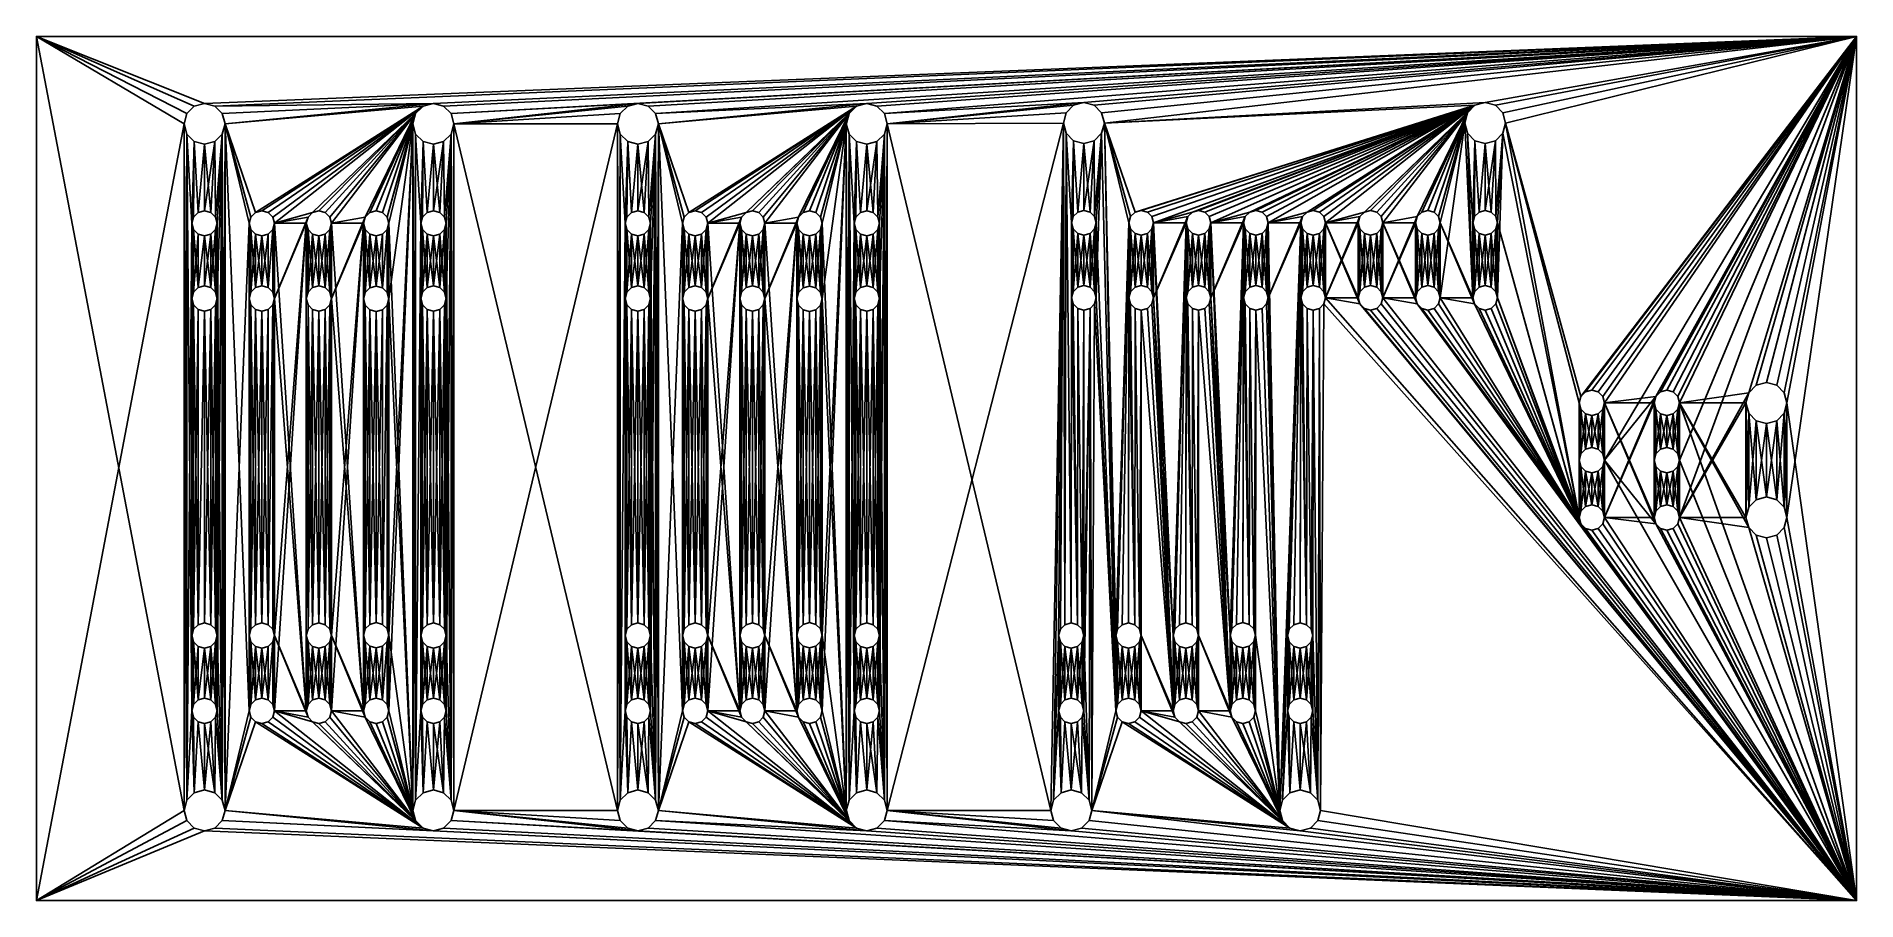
# Model space of a CAD drawing. Extents: x 0 to 5.25, y 0 to 2.49.
import ezdxf

# ---------------------------------------------------------------- set-up
doc = ezdxf.new("R2010")
doc.units = 0
for name, color, linetype in [('ID101', 244, 'CONTINUOUS'), ('ID107', 253, 'CONTINUOUS'), ('ID11', 244, 'CONTINUOUS'), ('ID113', 253, 'CONTINUOUS'), ('ID119', 244, 'CONTINUOUS'), ('ID125', 253, 'CONTINUOUS'), ('ID131', 244, 'CONTINUOUS'), ('ID137', 244, 'CONTINUOUS'), ('ID143', 244, 'CONTINUOUS'), ('ID149', 244, 'CONTINUOUS'), ('ID155', 253, 'CONTINUOUS'), ('ID161', 253, 'CONTINUOUS'), ('ID167', 253, 'CONTINUOUS'), ('ID173', 253, 'CONTINUOUS'), ('ID179', 244, 'CONTINUOUS'), ('ID185', 253, 'CONTINUOUS'), ('ID19', 253, 'CONTINUOUS'), ('ID191', 244, 'CONTINUOUS'), ('ID197', 253, 'CONTINUOUS'), ('ID203', 253, 'CONTINUOUS'), ('ID209', 244, 'CONTINUOUS'), ('ID215', 253, 'CONTINUOUS'), ('ID221', 253, 'CONTINUOUS'), ('ID227', 253, 'CONTINUOUS'), ('ID233', 244, 'CONTINUOUS'), ('ID239', 253, 'CONTINUOUS'), ('ID245', 253, 'CONTINUOUS'), ('ID25', 244, 'CONTINUOUS'), ('ID251', 253, 'CONTINUOUS'), ('ID257', 253, 'CONTINUOUS'), ('ID263', 253, 'CONTINUOUS'), ('ID269', 253, 'CONTINUOUS'), ('ID275', 253, 'CONTINUOUS'), ('ID281', 253, 'CONTINUOUS'), ('ID287', 253, 'CONTINUOUS'), ('ID293', 253, 'CONTINUOUS'), ('ID299', 253, 'CONTINUOUS'), ('ID305', 253, 'CONTINUOUS'), ('ID31', 253, 'CONTINUOUS'), ('ID311', 253, 'CONTINUOUS'), ('ID317', 253, 'CONTINUOUS'), ('ID323', 253, 'CONTINUOUS'), ('ID329', 253, 'CONTINUOUS'), ('ID335', 253, 'CONTINUOUS'), ('ID341', 253, 'CONTINUOUS'), ('ID347', 253, 'CONTINUOUS'), ('ID353', 253, 'CONTINUOUS'), ('ID359', 253, 'CONTINUOUS'), ('ID365', 253, 'CONTINUOUS'), ('ID37', 253, 'CONTINUOUS'), ('ID371', 253, 'CONTINUOUS'), ('ID377', 253, 'CONTINUOUS'), ('ID383', 253, 'CONTINUOUS'), ('ID389', 253, 'CONTINUOUS'), ('ID395', 253, 'CONTINUOUS'), ('ID401', 253, 'CONTINUOUS'), ('ID407', 253, 'CONTINUOUS'), ('ID413', 253, 'CONTINUOUS'), ('ID419', 253, 'CONTINUOUS'), ('ID425', 253, 'CONTINUOUS'), ('ID43', 244, 'CONTINUOUS'), ('ID431', 253, 'CONTINUOUS'), ('ID437', 253, 'CONTINUOUS'), ('ID443', 253, 'CONTINUOUS'), ('ID449', 253, 'CONTINUOUS'), ('ID455', 253, 'CONTINUOUS'), ('ID461', 253, 'CONTINUOUS'), ('ID467', 253, 'CONTINUOUS'), ('ID473', 253, 'CONTINUOUS'), ('ID479', 253, 'CONTINUOUS'), ('ID485', 253, 'CONTINUOUS'), ('ID491', 253, 'CONTINUOUS'), ('ID497', 253, 'CONTINUOUS'), ('ID503', 253, 'CONTINUOUS'), ('ID509', 253, 'CONTINUOUS'), ('ID51', 254, 'CONTINUOUS'), ('ID515', 253, 'CONTINUOUS'), ('ID521', 253, 'CONTINUOUS'), ('ID527', 253, 'CONTINUOUS'), ('ID533', 253, 'CONTINUOUS'), ('ID539', 253, 'CONTINUOUS'), ('ID545', 253, 'CONTINUOUS'), ('ID551', 253, 'CONTINUOUS'), ('ID64', 253, 'CONTINUOUS'), ('ID70', 254, 'CONTINUOUS'), ('ID83', 253, 'CONTINUOUS'), ('ID89', 244, 'CONTINUOUS'), ('ID95', 244, 'CONTINUOUS'), ('pcbgroup', 253, 'CONTINUOUS')]:
    doc.layers.add(name, color=color, linetype=linetype)

msp = doc.modelspace()

# ---------------------------------------------------------------- meshes
at = {"layer": 'ID101', "color": 244}
mesh = msp.add_polyface(dxfattribs=at)
corners = [(1.115492, 0.311109, -0.031496), (1.093891, 0.289508, 0.031496), (1.093891, 0.289508, -0.031496), (1.115492, 0.311109, 0.031496), (1.085984, 0.26, 0.031496), (1.085984, 0.26, -0.031496), (1.145, 0.319016, 0.031496), (1.145, 0.319016, -0.031496), (1.093891, 0.230492, 0.031496), (1.093891, 0.230492, -0.031496), (1.174508, 0.311109, 0.031496), (1.174508, 0.311109, -0.031496), (1.115492, 0.208891, 0.031496), (1.115492, 0.208891, -0.031496), (1.196109, 0.289508, 0.031496), (1.196109, 0.289508, -0.031496), (1.145, 0.200984, -0.031496), (1.145, 0.200984, 0.031496), (1.204016, 0.26, -0.031496), (1.204016, 0.26, 0.031496), (1.174508, 0.208891, -0.031496), (1.174508, 0.208891, 0.031496), (1.196109, 0.230492, -0.031496), (1.196109, 0.230492, 0.031496)]
mesh.append_faces([[corners[k] for k in face] for face in [(2, 1, 0), (3, 0, 1), (5, 4, 2), (1, 2, 4), (7, 0, 6), (3, 6, 0), (9, 8, 5), (4, 5, 8), (11, 7, 10), (6, 10, 7), (13, 12, 9), (8, 9, 12), (15, 11, 14), (10, 14, 11), (13, 16, 12), (17, 12, 16), (19, 18, 14), (15, 14, 18), (16, 20, 17), (21, 17, 20), (23, 22, 19), (18, 19, 22), (21, 20, 23), (22, 23, 20)]], dxfattribs={"color": 244})
at = {"layer": 'ID107', "color": 253}
mesh = msp.add_polyface(dxfattribs=at)
corners = [(4.161024, 1.707503, 0.031496), (4.17874, 1.702756, -0.031496), (4.161024, 1.707503, -0.031496), (4.17874, 1.702756, 0.031496), (4.196457, 1.707503, -0.031496), (4.196457, 1.707503, 0.031496), (4.148054, 1.720472, -0.031496), (4.148054, 1.720472, 0.031496), (4.209426, 1.720472, 0.031496), (4.209426, 1.720472, -0.031496), (4.143307, 1.738189, -0.031496), (4.143307, 1.738189, 0.031496), (4.214173, 1.738189, 0.031496), (4.214173, 1.738189, -0.031496), (4.148054, 1.755906, -0.031496), (4.148054, 1.755906, 0.031496), (4.209426, 1.755906, 0.031496), (4.209426, 1.755906, -0.031496), (4.161024, 1.768875, -0.031496), (4.161024, 1.768875, 0.031496), (4.196457, 1.768875, 0.031496), (4.196457, 1.768875, -0.031496), (4.17874, 1.773622, 0.031496), (4.17874, 1.773622, -0.031496)]
mesh.append_faces([[corners[k] for k in face] for face in [(2, 1, 0), (3, 0, 1), (1, 4, 3), (5, 3, 4), (2, 0, 6), (7, 6, 0), (5, 4, 8), (9, 8, 4), (6, 7, 10), (11, 10, 7), (8, 9, 12), (13, 12, 9), (10, 11, 14), (15, 14, 11), (12, 13, 16), (17, 16, 13), (14, 15, 18), (19, 18, 15), (16, 17, 20), (21, 20, 17), (23, 18, 22), (19, 22, 18), (21, 23, 20), (22, 20, 23)]], dxfattribs={"color": 253})
at = {"layer": 'ID11', "color": 244}
mesh = msp.add_polyface(dxfattribs=at)
corners = [(5.049016, 1.105, 0.031496), (5.041109, 1.075492, -0.031496), (5.041109, 1.075492, 0.031496), (5.049016, 1.105, -0.031496), (5.041109, 1.134508, 0.031496), (5.041109, 1.134508, -0.031496), (5.019508, 1.053891, -0.031496), (5.019508, 1.053891, 0.031496), (5.019508, 1.156109, 0.031496), (5.019508, 1.156109, -0.031496), (4.99, 1.045984, 0.031496), (4.99, 1.045984, -0.031496), (4.99, 1.164016, -0.031496), (4.99, 1.164016, 0.031496), (4.960492, 1.053891, 0.031496), (4.960492, 1.053891, -0.031496), (4.960492, 1.156109, -0.031496), (4.960492, 1.156109, 0.031496), (4.938891, 1.075492, -0.031496), (4.938891, 1.075492, 0.031496), (4.938891, 1.134508, 0.031496), (4.938891, 1.134508, -0.031496), (4.930984, 1.105, -0.031496), (4.930984, 1.105, 0.031496)]
mesh.append_faces([[corners[k] for k in face] for face in [(2, 1, 0), (3, 0, 1), (0, 3, 4), (5, 4, 3), (7, 6, 2), (1, 2, 6), (4, 5, 8), (9, 8, 5), (11, 6, 10), (7, 10, 6), (9, 12, 8), (13, 8, 12), (15, 11, 14), (10, 14, 11), (12, 16, 13), (17, 13, 16), (15, 14, 18), (19, 18, 14), (21, 20, 16), (17, 16, 20), (18, 19, 22), (23, 22, 19), (22, 23, 21), (20, 21, 23)]], dxfattribs={"color": 244})
at = {"layer": 'ID113', "color": 253}
mesh = msp.add_polyface(dxfattribs=at)
corners = [(2.953393, 0.52876, -0.031496), (2.966752, 0.515401, 0.031496), (2.966752, 0.515401, -0.031496), (2.953393, 0.52876, 0.031496), (2.985, 0.510512, -0.031496), (2.985, 0.510512, 0.031496), (2.948504, 0.547008, -0.031496), (2.948504, 0.547008, 0.031496), (3.003248, 0.515401, -0.031496), (3.003248, 0.515401, 0.031496), (2.953393, 0.565256, -0.031496), (2.953393, 0.565256, 0.031496), (3.016607, 0.52876, 0.031496), (3.016607, 0.52876, -0.031496), (2.966752, 0.578614, -0.031496), (2.966752, 0.578614, 0.031496), (3.021496, 0.547008, 0.031496), (3.021496, 0.547008, -0.031496), (2.985, 0.583504, 0.031496), (2.985, 0.583504, -0.031496), (3.016607, 0.565256, 0.031496), (3.016607, 0.565256, -0.031496), (3.003248, 0.578614, 0.031496), (3.003248, 0.578614, -0.031496)]
mesh.append_faces([[corners[k] for k in face] for face in [(2, 1, 0), (3, 0, 1), (2, 4, 1), (5, 1, 4), (0, 3, 6), (7, 6, 3), (4, 8, 5), (9, 5, 8), (6, 7, 10), (11, 10, 7), (9, 8, 12), (13, 12, 8), (10, 11, 14), (15, 14, 11), (12, 13, 16), (17, 16, 13), (19, 14, 18), (15, 18, 14), (16, 17, 20), (21, 20, 17), (23, 19, 22), (18, 22, 19), (20, 21, 22), (23, 22, 21)]], dxfattribs={"color": 253})
at = {"layer": 'ID119', "color": 244}
mesh = msp.add_polyface(dxfattribs=at)
corners = [(0.433891, 0.230492, -0.031496), (0.455492, 0.208891, 0.031496), (0.455492, 0.208891, -0.031496), (0.433891, 0.230492, 0.031496), (0.485, 0.200984, -0.031496), (0.485, 0.200984, 0.031496), (0.425984, 0.26, -0.031496), (0.425984, 0.26, 0.031496), (0.514508, 0.208891, -0.031496), (0.514508, 0.208891, 0.031496), (0.433891, 0.289508, -0.031496), (0.433891, 0.289508, 0.031496), (0.536109, 0.230492, 0.031496), (0.536109, 0.230492, -0.031496), (0.455492, 0.311109, 0.031496), (0.455492, 0.311109, -0.031496), (0.544016, 0.26, 0.031496), (0.544016, 0.26, -0.031496), (0.485, 0.319016, 0.031496), (0.485, 0.319016, -0.031496), (0.536109, 0.289508, 0.031496), (0.536109, 0.289508, -0.031496), (0.514508, 0.311109, 0.031496), (0.514508, 0.311109, -0.031496)]
mesh.append_faces([[corners[k] for k in face] for face in [(2, 1, 0), (3, 0, 1), (2, 4, 1), (5, 1, 4), (0, 3, 6), (7, 6, 3), (4, 8, 5), (9, 5, 8), (6, 7, 10), (11, 10, 7), (9, 8, 12), (13, 12, 8), (15, 10, 14), (11, 14, 10), (12, 13, 16), (17, 16, 13), (19, 15, 18), (14, 18, 15), (16, 17, 20), (21, 20, 17), (23, 19, 22), (18, 22, 19), (20, 21, 22), (23, 22, 21)]], dxfattribs={"color": 244})
at = {"layer": 'ID125', "color": 253}
mesh = msp.add_polyface(dxfattribs=at)
corners = [(4.517591, 1.416752, 0.031496), (4.504232, 1.403393, -0.031496), (4.504232, 1.403393, 0.031496), (4.517591, 1.416752, -0.031496), (4.52248, 1.435, 0.031496), (4.52248, 1.435, -0.031496), (4.485984, 1.398504, 0.031496), (4.485984, 1.398504, -0.031496), (4.517591, 1.453248, 0.031496), (4.517591, 1.453248, -0.031496), (4.467736, 1.403393, 0.031496), (4.467736, 1.403393, -0.031496), (4.504232, 1.466607, 0.031496), (4.504232, 1.466607, -0.031496), (4.454378, 1.416752, -0.031496), (4.454378, 1.416752, 0.031496), (4.485984, 1.471496, -0.031496), (4.485984, 1.471496, 0.031496), (4.449488, 1.435, -0.031496), (4.449488, 1.435, 0.031496), (4.467736, 1.466607, -0.031496), (4.467736, 1.466607, 0.031496), (4.454378, 1.453248, -0.031496), (4.454378, 1.453248, 0.031496)]
mesh.append_faces([[corners[k] for k in face] for face in [(2, 1, 0), (3, 0, 1), (0, 3, 4), (5, 4, 3), (7, 1, 6), (2, 6, 1), (4, 5, 8), (9, 8, 5), (11, 7, 10), (6, 10, 7), (8, 9, 12), (13, 12, 9), (11, 10, 14), (15, 14, 10), (13, 16, 12), (17, 12, 16), (14, 15, 18), (19, 18, 15), (16, 20, 17), (21, 17, 20), (18, 19, 22), (23, 22, 19), (22, 23, 20), (21, 20, 23)]], dxfattribs={"color": 253})
at = {"layer": 'ID131', "color": 244}
mesh = msp.add_polyface(dxfattribs=at)
corners = [(3.072403, 2.271654, 0.031496), (3.080315, 2.242126, -0.031496), (3.080315, 2.242126, 0.031496), (3.072403, 2.271654, -0.031496), (3.050787, 2.293269, 0.031496), (3.050787, 2.293269, -0.031496), (3.072403, 2.212598, -0.031496), (3.072403, 2.212598, 0.031496), (3.02126, 2.301181, -0.031496), (3.02126, 2.301181, 0.031496), (3.050787, 2.190983, -0.031496), (3.050787, 2.190983, 0.031496), (2.991732, 2.293269, -0.031496), (2.991732, 2.293269, 0.031496), (3.02126, 2.183071, 0.031496), (3.02126, 2.183071, -0.031496), (2.970117, 2.271654, 0.031496), (2.970117, 2.271654, -0.031496), (2.991732, 2.190983, 0.031496), (2.991732, 2.190983, -0.031496), (2.962205, 2.242126, 0.031496), (2.962205, 2.242126, -0.031496), (2.970117, 2.212598, -0.031496), (2.970117, 2.212598, 0.031496)]
mesh.append_faces([[corners[k] for k in face] for face in [(2, 1, 0), (3, 0, 1), (0, 3, 4), (5, 4, 3), (7, 6, 2), (1, 2, 6), (5, 8, 4), (9, 4, 8), (11, 10, 7), (6, 7, 10), (8, 12, 9), (13, 9, 12), (15, 10, 14), (11, 14, 10), (17, 16, 12), (13, 12, 16), (19, 15, 18), (14, 18, 15), (21, 20, 17), (16, 17, 20), (19, 18, 22), (23, 22, 18), (22, 23, 21), (20, 21, 23)]], dxfattribs={"color": 244})
at = {"layer": 'ID137', "color": 244}
mesh = msp.add_polyface(dxfattribs=at)
corners = [(2.446109, 0.289508, 0.031496), (2.454016, 0.26, -0.031496), (2.454016, 0.26, 0.031496), (2.446109, 0.289508, -0.031496), (2.424508, 0.311109, -0.031496), (2.424508, 0.311109, 0.031496), (2.446109, 0.230492, -0.031496), (2.446109, 0.230492, 0.031496), (2.395, 0.319016, -0.031496), (2.395, 0.319016, 0.031496), (2.424508, 0.208891, 0.031496), (2.424508, 0.208891, -0.031496), (2.365492, 0.311109, -0.031496), (2.365492, 0.311109, 0.031496), (2.395, 0.200984, 0.031496), (2.395, 0.200984, -0.031496), (2.343891, 0.289508, -0.031496), (2.343891, 0.289508, 0.031496), (2.365492, 0.208891, 0.031496), (2.365492, 0.208891, -0.031496), (2.335984, 0.26, 0.031496), (2.335984, 0.26, -0.031496), (2.343891, 0.230492, 0.031496), (2.343891, 0.230492, -0.031496)]
mesh.append_faces([[corners[k] for k in face] for face in [(2, 1, 0), (3, 0, 1), (3, 4, 0), (5, 0, 4), (7, 6, 2), (1, 2, 6), (4, 8, 5), (9, 5, 8), (11, 6, 10), (7, 10, 6), (8, 12, 9), (13, 9, 12), (15, 11, 14), (10, 14, 11), (12, 16, 13), (17, 13, 16), (19, 15, 18), (14, 18, 15), (21, 20, 16), (17, 16, 20), (23, 19, 22), (18, 22, 19), (23, 22, 21), (20, 21, 22)]], dxfattribs={"color": 244})
at = {"layer": 'ID143', "color": 244}
mesh = msp.add_polyface(dxfattribs=at)
corners = [(0.433891, 2.210492, -0.031496), (0.455492, 2.188891, 0.031496), (0.455492, 2.188891, -0.031496), (0.433891, 2.210492, 0.031496), (0.485, 2.180984, -0.031496), (0.485, 2.180984, 0.031496), (0.425984, 2.24, -0.031496), (0.425984, 2.24, 0.031496), (0.514508, 2.188891, -0.031496), (0.514508, 2.188891, 0.031496), (0.433891, 2.269508, -0.031496), (0.433891, 2.269508, 0.031496), (0.536109, 2.210492, 0.031496), (0.536109, 2.210492, -0.031496), (0.455492, 2.291109, -0.031496), (0.455492, 2.291109, 0.031496), (0.544016, 2.24, 0.031496), (0.544016, 2.24, -0.031496), (0.485, 2.299016, 0.031496), (0.485, 2.299016, -0.031496), (0.536109, 2.269508, 0.031496), (0.536109, 2.269508, -0.031496), (0.514508, 2.291109, 0.031496), (0.514508, 2.291109, -0.031496)]
mesh.append_faces([[corners[k] for k in face] for face in [(2, 1, 0), (3, 0, 1), (2, 4, 1), (5, 1, 4), (0, 3, 6), (7, 6, 3), (4, 8, 5), (9, 5, 8), (6, 7, 10), (11, 10, 7), (9, 8, 12), (13, 12, 8), (10, 11, 14), (15, 14, 11), (12, 13, 16), (17, 16, 13), (19, 14, 18), (15, 18, 14), (16, 17, 20), (21, 20, 17), (23, 19, 22), (18, 22, 19), (20, 21, 22), (23, 22, 21)]], dxfattribs={"color": 244})
at = {"layer": 'ID149', "color": 244}
mesh = msp.add_polyface(dxfattribs=at)
corners = [(1.115492, 2.291109, -0.031496), (1.093891, 2.269508, 0.031496), (1.093891, 2.269508, -0.031496), (1.115492, 2.291109, 0.031496), (1.085984, 2.24, 0.031496), (1.085984, 2.24, -0.031496), (1.145, 2.299016, 0.031496), (1.145, 2.299016, -0.031496), (1.093891, 2.210492, 0.031496), (1.093891, 2.210492, -0.031496), (1.174508, 2.291109, 0.031496), (1.174508, 2.291109, -0.031496), (1.115492, 2.188891, 0.031496), (1.115492, 2.188891, -0.031496), (1.196109, 2.269508, -0.031496), (1.196109, 2.269508, 0.031496), (1.145, 2.180984, -0.031496), (1.145, 2.180984, 0.031496), (1.204016, 2.24, -0.031496), (1.204016, 2.24, 0.031496), (1.174508, 2.188891, -0.031496), (1.174508, 2.188891, 0.031496), (1.196109, 2.210492, -0.031496), (1.196109, 2.210492, 0.031496)]
mesh.append_faces([[corners[k] for k in face] for face in [(2, 1, 0), (3, 0, 1), (5, 4, 2), (1, 2, 4), (7, 0, 6), (3, 6, 0), (9, 8, 5), (4, 5, 8), (11, 7, 10), (6, 10, 7), (13, 12, 9), (8, 9, 12), (15, 14, 10), (11, 10, 14), (13, 16, 12), (17, 12, 16), (19, 18, 15), (14, 15, 18), (16, 20, 17), (21, 17, 20), (23, 22, 19), (18, 19, 22), (21, 20, 23), (22, 23, 20)]], dxfattribs={"color": 244})
at = {"layer": 'ID155', "color": 253}
mesh = msp.add_polyface(dxfattribs=at)
corners = [(2.358504, 0.764016, -0.031496), (2.363393, 0.745768, 0.031496), (2.363393, 0.745768, -0.031496), (2.358504, 0.764016, 0.031496), (2.376752, 0.732409, 0.031496), (2.376752, 0.732409, -0.031496), (2.363393, 0.782264, -0.031496), (2.363393, 0.782264, 0.031496), (2.395, 0.72752, -0.031496), (2.395, 0.72752, 0.031496), (2.376752, 0.795622, -0.031496), (2.376752, 0.795622, 0.031496), (2.413248, 0.732409, -0.031496), (2.413248, 0.732409, 0.031496), (2.395, 0.800512, 0.031496), (2.395, 0.800512, -0.031496), (2.426607, 0.745768, 0.031496), (2.426607, 0.745768, -0.031496), (2.413248, 0.795622, 0.031496), (2.413248, 0.795622, -0.031496), (2.431496, 0.764016, 0.031496), (2.431496, 0.764016, -0.031496), (2.426607, 0.782264, -0.031496), (2.426607, 0.782264, 0.031496)]
mesh.append_faces([[corners[k] for k in face] for face in [(2, 1, 0), (3, 0, 1), (5, 4, 2), (1, 2, 4), (0, 3, 6), (7, 6, 3), (5, 8, 4), (9, 4, 8), (6, 7, 10), (11, 10, 7), (8, 12, 9), (13, 9, 12), (15, 10, 14), (11, 14, 10), (13, 12, 16), (17, 16, 12), (19, 15, 18), (14, 18, 15), (16, 17, 20), (21, 20, 17), (23, 22, 18), (19, 18, 22), (20, 21, 23), (22, 23, 21)]], dxfattribs={"color": 253})
at = {"layer": 'ID161', "color": 253}
mesh = msp.add_polyface(dxfattribs=at)
corners = [(0.466752, 1.921386, 0.031496), (0.485, 1.916496, -0.031496), (0.466752, 1.921386, -0.031496), (0.485, 1.916496, 0.031496), (0.503248, 1.921386, -0.031496), (0.503248, 1.921386, 0.031496), (0.453394, 1.934744, -0.031496), (0.453394, 1.934744, 0.031496), (0.516606, 1.934744, 0.031496), (0.516606, 1.934744, -0.031496), (0.448504, 1.952992, -0.031496), (0.448504, 1.952992, 0.031496), (0.521496, 1.952992, 0.031496), (0.521496, 1.952992, -0.031496), (0.453394, 1.97124, -0.031496), (0.453394, 1.97124, 0.031496), (0.516606, 1.97124, 0.031496), (0.516606, 1.97124, -0.031496), (0.466752, 1.984599, 0.031496), (0.466752, 1.984599, -0.031496), (0.503248, 1.984599, 0.031496), (0.503248, 1.984599, -0.031496), (0.485, 1.989488, 0.031496), (0.485, 1.989488, -0.031496)]
mesh.append_faces([[corners[k] for k in face] for face in [(2, 1, 0), (3, 0, 1), (1, 4, 3), (5, 3, 4), (2, 0, 6), (7, 6, 0), (5, 4, 8), (9, 8, 4), (6, 7, 10), (11, 10, 7), (8, 9, 12), (13, 12, 9), (10, 11, 14), (15, 14, 11), (12, 13, 16), (17, 16, 13), (19, 14, 18), (15, 18, 14), (16, 17, 20), (21, 20, 17), (23, 19, 22), (18, 22, 19), (21, 23, 20), (22, 20, 23)]], dxfattribs={"color": 253})
at = {"layer": 'ID167', "color": 253}
mesh = msp.add_polyface(dxfattribs=at)
corners = [(2.248248, 0.796607, 0.031496), (2.23, 0.801496, -0.031496), (2.248248, 0.796607, -0.031496), (2.23, 0.801496, 0.031496), (2.211752, 0.796607, -0.031496), (2.211752, 0.796607, 0.031496), (2.261607, 0.783248, -0.031496), (2.261607, 0.783248, 0.031496), (2.198393, 0.783248, 0.031496), (2.198393, 0.783248, -0.031496), (2.266496, 0.765, -0.031496), (2.266496, 0.765, 0.031496), (2.193504, 0.765, 0.031496), (2.193504, 0.765, -0.031496), (2.261607, 0.746752, -0.031496), (2.261607, 0.746752, 0.031496), (2.198393, 0.746752, 0.031496), (2.198393, 0.746752, -0.031496), (2.248248, 0.733394, -0.031496), (2.248248, 0.733394, 0.031496), (2.211752, 0.733394, 0.031496), (2.211752, 0.733394, -0.031496), (2.23, 0.728504, 0.031496), (2.23, 0.728504, -0.031496)]
mesh.append_faces([[corners[k] for k in face] for face in [(2, 1, 0), (3, 0, 1), (1, 4, 3), (5, 3, 4), (7, 6, 0), (2, 0, 6), (9, 8, 4), (5, 4, 8), (11, 10, 7), (6, 7, 10), (13, 12, 9), (8, 9, 12), (15, 14, 11), (10, 11, 14), (17, 16, 13), (12, 13, 16), (19, 18, 15), (14, 15, 18), (21, 20, 17), (16, 17, 20), (23, 18, 22), (19, 22, 18), (21, 23, 20), (22, 20, 23)]], dxfattribs={"color": 253})
at = {"layer": 'ID173', "color": 253}
mesh = msp.add_polyface(dxfattribs=at)
corners = [(0.851496, 0.547008, 0.031496), (0.846607, 0.52876, -0.031496), (0.846607, 0.52876, 0.031496), (0.851496, 0.547008, -0.031496), (0.846607, 0.565256, 0.031496), (0.846607, 0.565256, -0.031496), (0.833248, 0.515401, -0.031496), (0.833248, 0.515401, 0.031496), (0.833248, 0.578614, 0.031496), (0.833248, 0.578614, -0.031496), (0.815, 0.510512, 0.031496), (0.815, 0.510512, -0.031496), (0.815, 0.583504, -0.031496), (0.815, 0.583504, 0.031496), (0.796752, 0.515401, 0.031496), (0.796752, 0.515401, -0.031496), (0.796752, 0.578614, -0.031496), (0.796752, 0.578614, 0.031496), (0.783394, 0.52876, -0.031496), (0.783394, 0.52876, 0.031496), (0.783394, 0.565256, 0.031496), (0.783394, 0.565256, -0.031496), (0.778504, 0.547008, -0.031496), (0.778504, 0.547008, 0.031496)]
mesh.append_faces([[corners[k] for k in face] for face in [(2, 1, 0), (3, 0, 1), (0, 3, 4), (5, 4, 3), (7, 6, 2), (1, 2, 6), (4, 5, 8), (9, 8, 5), (11, 6, 10), (7, 10, 6), (9, 12, 8), (13, 8, 12), (15, 11, 14), (10, 14, 11), (12, 16, 13), (17, 13, 16), (15, 14, 18), (19, 18, 14), (21, 20, 16), (17, 16, 20), (18, 19, 22), (23, 22, 19), (22, 23, 21), (20, 21, 23)]], dxfattribs={"color": 253})
at = {"layer": 'ID179', "color": 244}
mesh = msp.add_polyface(dxfattribs=at)
corners = [(1.705492, 0.208891, 0.031496), (1.735, 0.200984, -0.031496), (1.705492, 0.208891, -0.031496), (1.735, 0.200984, 0.031496), (1.764508, 0.208891, -0.031496), (1.764508, 0.208891, 0.031496), (1.683891, 0.230492, -0.031496), (1.683891, 0.230492, 0.031496), (1.786109, 0.230492, 0.031496), (1.786109, 0.230492, -0.031496), (1.675984, 0.26, -0.031496), (1.675984, 0.26, 0.031496), (1.794016, 0.26, 0.031496), (1.794016, 0.26, -0.031496), (1.683891, 0.289508, -0.031496), (1.683891, 0.289508, 0.031496), (1.786109, 0.289508, 0.031496), (1.786109, 0.289508, -0.031496), (1.705492, 0.311109, -0.031496), (1.705492, 0.311109, 0.031496), (1.764508, 0.311109, 0.031496), (1.764508, 0.311109, -0.031496), (1.735, 0.319016, 0.031496), (1.735, 0.319016, -0.031496)]
mesh.append_faces([[corners[k] for k in face] for face in [(2, 1, 0), (3, 0, 1), (1, 4, 3), (5, 3, 4), (2, 0, 6), (7, 6, 0), (5, 4, 8), (9, 8, 4), (6, 7, 10), (11, 10, 7), (8, 9, 12), (13, 12, 9), (10, 11, 14), (15, 14, 11), (12, 13, 16), (17, 16, 13), (14, 15, 18), (19, 18, 15), (16, 17, 20), (21, 20, 17), (23, 18, 22), (19, 22, 18), (21, 23, 20), (22, 20, 23)]], dxfattribs={"color": 244})
at = {"layer": 'ID185', "color": 253}
mesh = msp.add_polyface(dxfattribs=at)
corners = [(2.363393, 0.52876, -0.031496), (2.376752, 0.515401, 0.031496), (2.376752, 0.515401, -0.031496), (2.363393, 0.52876, 0.031496), (2.395, 0.510512, -0.031496), (2.395, 0.510512, 0.031496), (2.358504, 0.547008, -0.031496), (2.358504, 0.547008, 0.031496), (2.413248, 0.515401, -0.031496), (2.413248, 0.515401, 0.031496), (2.363393, 0.565256, -0.031496), (2.363393, 0.565256, 0.031496), (2.426607, 0.52876, 0.031496), (2.426607, 0.52876, -0.031496), (2.376752, 0.578614, -0.031496), (2.376752, 0.578614, 0.031496), (2.431496, 0.547008, 0.031496), (2.431496, 0.547008, -0.031496), (2.395, 0.583504, 0.031496), (2.395, 0.583504, -0.031496), (2.426607, 0.565256, 0.031496), (2.426607, 0.565256, -0.031496), (2.413248, 0.578614, 0.031496), (2.413248, 0.578614, -0.031496)]
mesh.append_faces([[corners[k] for k in face] for face in [(2, 1, 0), (3, 0, 1), (2, 4, 1), (5, 1, 4), (0, 3, 6), (7, 6, 3), (4, 8, 5), (9, 5, 8), (6, 7, 10), (11, 10, 7), (9, 8, 12), (13, 12, 8), (10, 11, 14), (15, 14, 11), (12, 13, 16), (17, 16, 13), (19, 14, 18), (15, 18, 14), (16, 17, 20), (21, 20, 17), (23, 19, 22), (18, 22, 19), (20, 21, 22), (23, 22, 21)]], dxfattribs={"color": 253})
at = {"layer": 'ID19', "color": 253}
mesh = msp.add_polyface(dxfattribs=at)
corners = [(3.382654, 1.755906, 0.031496), (3.369685, 1.768875, -0.031496), (3.382654, 1.755906, -0.031496), (3.369685, 1.768875, 0.031496), (3.351969, 1.773622, -0.031496), (3.351969, 1.773622, 0.031496), (3.387402, 1.738189, -0.031496), (3.387402, 1.738189, 0.031496), (3.334252, 1.768875, -0.031496), (3.334252, 1.768875, 0.031496), (3.382654, 1.720472, -0.031496), (3.382654, 1.720472, 0.031496), (3.321283, 1.755906, -0.031496), (3.321283, 1.755906, 0.031496), (3.369685, 1.707503, 0.031496), (3.369685, 1.707503, -0.031496), (3.316535, 1.738189, 0.031496), (3.316535, 1.738189, -0.031496), (3.351969, 1.702756, 0.031496), (3.351969, 1.702756, -0.031496), (3.321283, 1.720472, 0.031496), (3.321283, 1.720472, -0.031496), (3.334252, 1.707503, 0.031496), (3.334252, 1.707503, -0.031496)]
mesh.append_faces([[corners[k] for k in face] for face in [(2, 1, 0), (3, 0, 1), (1, 4, 3), (5, 3, 4), (7, 6, 0), (2, 0, 6), (4, 8, 5), (9, 5, 8), (11, 10, 7), (6, 7, 10), (8, 12, 9), (13, 9, 12), (15, 10, 14), (11, 14, 10), (17, 16, 12), (13, 12, 16), (19, 15, 18), (14, 18, 15), (21, 20, 17), (16, 17, 20), (23, 19, 22), (18, 22, 19), (21, 23, 20), (22, 20, 23)]], dxfattribs={"color": 253})
at = {"layer": 'ID191', "color": 244}
mesh = msp.add_polyface(dxfattribs=at)
corners = [(2.424508, 2.291109, 0.031496), (2.446109, 2.269508, -0.031496), (2.446109, 2.269508, 0.031496), (2.424508, 2.291109, -0.031496), (2.395, 2.299016, -0.031496), (2.395, 2.299016, 0.031496), (2.454016, 2.24, -0.031496), (2.454016, 2.24, 0.031496), (2.365492, 2.291109, -0.031496), (2.365492, 2.291109, 0.031496), (2.446109, 2.210492, -0.031496), (2.446109, 2.210492, 0.031496), (2.343891, 2.269508, 0.031496), (2.343891, 2.269508, -0.031496), (2.424508, 2.188891, -0.031496), (2.424508, 2.188891, 0.031496), (2.335984, 2.24, 0.031496), (2.335984, 2.24, -0.031496), (2.395, 2.180984, 0.031496), (2.395, 2.180984, -0.031496), (2.343891, 2.210492, 0.031496), (2.343891, 2.210492, -0.031496), (2.365492, 2.188891, 0.031496), (2.365492, 2.188891, -0.031496)]
mesh.append_faces([[corners[k] for k in face] for face in [(2, 1, 0), (3, 0, 1), (3, 4, 0), (5, 0, 4), (7, 6, 2), (1, 2, 6), (4, 8, 5), (9, 5, 8), (11, 10, 7), (6, 7, 10), (13, 12, 8), (9, 8, 12), (15, 14, 11), (10, 11, 14), (17, 16, 13), (12, 13, 16), (19, 14, 18), (15, 18, 14), (21, 20, 17), (16, 17, 20), (23, 19, 22), (18, 22, 19), (23, 22, 21), (20, 21, 22)]], dxfattribs={"color": 244})
at = {"layer": 'ID197', "color": 253}
mesh = msp.add_polyface(dxfattribs=at)
corners = [(2.083248, 0.795622, 0.031496), (2.096607, 0.782264, -0.031496), (2.096607, 0.782264, 0.031496), (2.083248, 0.795622, -0.031496), (2.065, 0.800512, -0.031496), (2.065, 0.800512, 0.031496), (2.101496, 0.764016, -0.031496), (2.101496, 0.764016, 0.031496), (2.046752, 0.795622, -0.031496), (2.046752, 0.795622, 0.031496), (2.096607, 0.745768, -0.031496), (2.096607, 0.745768, 0.031496), (2.033393, 0.782264, 0.031496), (2.033393, 0.782264, -0.031496), (2.083248, 0.732409, -0.031496), (2.083248, 0.732409, 0.031496), (2.028504, 0.764016, 0.031496), (2.028504, 0.764016, -0.031496), (2.065, 0.72752, 0.031496), (2.065, 0.72752, -0.031496), (2.033393, 0.745768, 0.031496), (2.033393, 0.745768, -0.031496), (2.046752, 0.732409, 0.031496), (2.046752, 0.732409, -0.031496)]
mesh.append_faces([[corners[k] for k in face] for face in [(2, 1, 0), (3, 0, 1), (3, 4, 0), (5, 0, 4), (7, 6, 2), (1, 2, 6), (4, 8, 5), (9, 5, 8), (11, 10, 7), (6, 7, 10), (13, 12, 8), (9, 8, 12), (15, 14, 11), (10, 11, 14), (17, 16, 13), (12, 13, 16), (19, 14, 18), (15, 18, 14), (21, 20, 17), (16, 17, 20), (23, 19, 22), (18, 22, 19), (23, 22, 21), (20, 21, 22)]], dxfattribs={"color": 253})
at = {"layer": 'ID203', "color": 253}
mesh = msp.add_polyface(dxfattribs=at)
corners = [(0.668248, 1.984599, 0.031496), (0.65, 1.989488, -0.031496), (0.668248, 1.984599, -0.031496), (0.65, 1.989488, 0.031496), (0.631752, 1.984599, -0.031496), (0.631752, 1.984599, 0.031496), (0.681607, 1.97124, -0.031496), (0.681607, 1.97124, 0.031496), (0.618394, 1.97124, 0.031496), (0.618394, 1.97124, -0.031496), (0.686496, 1.952992, -0.031496), (0.686496, 1.952992, 0.031496), (0.613504, 1.952992, 0.031496), (0.613504, 1.952992, -0.031496), (0.681607, 1.934744, -0.031496), (0.681607, 1.934744, 0.031496), (0.618394, 1.934744, 0.031496), (0.618394, 1.934744, -0.031496), (0.668248, 1.921386, -0.031496), (0.668248, 1.921386, 0.031496), (0.631752, 1.921386, 0.031496), (0.631752, 1.921386, -0.031496), (0.65, 1.916496, 0.031496), (0.65, 1.916496, -0.031496)]
mesh.append_faces([[corners[k] for k in face] for face in [(2, 1, 0), (3, 0, 1), (1, 4, 3), (5, 3, 4), (7, 6, 0), (2, 0, 6), (9, 8, 4), (5, 4, 8), (11, 10, 7), (6, 7, 10), (13, 12, 9), (8, 9, 12), (15, 14, 11), (10, 11, 14), (17, 16, 13), (12, 13, 16), (19, 18, 15), (14, 15, 18), (21, 20, 17), (16, 17, 20), (23, 18, 22), (19, 22, 18), (21, 23, 20), (22, 20, 23)]], dxfattribs={"color": 253})
at = {"layer": 'ID209', "color": 244}
mesh = msp.add_polyface(dxfattribs=at)
corners = [(1.705492, 2.291109, -0.031496), (1.683891, 2.269508, 0.031496), (1.683891, 2.269508, -0.031496), (1.705492, 2.291109, 0.031496), (1.675984, 2.24, 0.031496), (1.675984, 2.24, -0.031496), (1.735, 2.299016, 0.031496), (1.735, 2.299016, -0.031496), (1.683891, 2.210492, 0.031496), (1.683891, 2.210492, -0.031496), (1.764508, 2.291109, 0.031496), (1.764508, 2.291109, -0.031496), (1.705492, 2.188891, 0.031496), (1.705492, 2.188891, -0.031496), (1.786109, 2.269508, -0.031496), (1.786109, 2.269508, 0.031496), (1.735, 2.180984, -0.031496), (1.735, 2.180984, 0.031496), (1.794016, 2.24, -0.031496), (1.794016, 2.24, 0.031496), (1.764508, 2.188891, -0.031496), (1.764508, 2.188891, 0.031496), (1.786109, 2.210492, -0.031496), (1.786109, 2.210492, 0.031496)]
mesh.append_faces([[corners[k] for k in face] for face in [(2, 1, 0), (3, 0, 1), (5, 4, 2), (1, 2, 4), (7, 0, 6), (3, 6, 0), (9, 8, 5), (4, 5, 8), (11, 7, 10), (6, 10, 7), (13, 12, 9), (8, 9, 12), (15, 14, 10), (11, 10, 14), (13, 16, 12), (17, 12, 16), (19, 18, 15), (14, 15, 18), (16, 20, 17), (21, 17, 20), (23, 22, 19), (18, 19, 22), (21, 20, 23), (22, 23, 20)]], dxfattribs={"color": 244})
at = {"layer": 'ID215', "color": 253}
mesh = msp.add_polyface(dxfattribs=at)
corners = [(1.753248, 1.767591, 0.031496), (1.735, 1.77248, -0.031496), (1.753248, 1.767591, -0.031496), (1.735, 1.77248, 0.031496), (1.716752, 1.767591, -0.031496), (1.716752, 1.767591, 0.031496), (1.766607, 1.754232, -0.031496), (1.766607, 1.754232, 0.031496), (1.703393, 1.754232, 0.031496), (1.703393, 1.754232, -0.031496), (1.771496, 1.735984, -0.031496), (1.771496, 1.735984, 0.031496), (1.698504, 1.735984, 0.031496), (1.698504, 1.735984, -0.031496), (1.766607, 1.717736, -0.031496), (1.766607, 1.717736, 0.031496), (1.703393, 1.717736, 0.031496), (1.703393, 1.717736, -0.031496), (1.753248, 1.704378, -0.031496), (1.753248, 1.704378, 0.031496), (1.716752, 1.704378, 0.031496), (1.716752, 1.704378, -0.031496), (1.735, 1.699488, 0.031496), (1.735, 1.699488, -0.031496)]
mesh.append_faces([[corners[k] for k in face] for face in [(2, 1, 0), (3, 0, 1), (1, 4, 3), (5, 3, 4), (7, 6, 0), (2, 0, 6), (9, 8, 4), (5, 4, 8), (11, 10, 7), (6, 7, 10), (13, 12, 9), (8, 9, 12), (15, 14, 11), (10, 11, 14), (17, 16, 13), (12, 13, 16), (19, 18, 15), (14, 15, 18), (21, 20, 17), (16, 17, 20), (23, 18, 22), (19, 22, 18), (21, 23, 20), (22, 20, 23)]], dxfattribs={"color": 253})
at = {"layer": 'ID221', "color": 253}
mesh = msp.add_polyface(dxfattribs=at)
corners = [(3.02126, 1.919291, 0.031496), (3.038976, 1.924038, -0.031496), (3.02126, 1.919291, -0.031496), (3.038976, 1.924038, 0.031496), (3.051946, 1.937008, -0.031496), (3.051946, 1.937008, 0.031496), (3.003543, 1.924038, 0.031496), (3.003543, 1.924038, -0.031496), (3.056693, 1.954724, 0.031496), (3.056693, 1.954724, -0.031496), (2.990574, 1.937008, 0.031496), (2.990574, 1.937008, -0.031496), (3.051946, 1.972441, 0.031496), (3.051946, 1.972441, -0.031496), (2.985827, 1.954724, -0.031496), (2.985827, 1.954724, 0.031496), (3.038976, 1.98541, -0.031496), (3.038976, 1.98541, 0.031496), (2.990574, 1.972441, -0.031496), (2.990574, 1.972441, 0.031496), (3.02126, 1.990157, -0.031496), (3.02126, 1.990157, 0.031496), (3.003543, 1.98541, 0.031496), (3.003543, 1.98541, -0.031496)]
mesh.append_faces([[corners[k] for k in face] for face in [(2, 1, 0), (3, 0, 1), (1, 4, 3), (5, 3, 4), (7, 2, 6), (0, 6, 2), (5, 4, 8), (9, 8, 4), (11, 7, 10), (6, 10, 7), (8, 9, 12), (13, 12, 9), (11, 10, 14), (15, 14, 10), (13, 16, 12), (17, 12, 16), (14, 15, 18), (19, 18, 15), (16, 20, 17), (21, 17, 20), (23, 18, 22), (19, 22, 18), (20, 23, 21), (22, 21, 23)]], dxfattribs={"color": 253})
at = {"layer": 'ID227', "color": 253}
mesh = msp.add_polyface(dxfattribs=at)
corners = [(4.734599, 1.416752, 0.031496), (4.72124, 1.403393, -0.031496), (4.72124, 1.403393, 0.031496), (4.734599, 1.416752, -0.031496), (4.739488, 1.435, 0.031496), (4.739488, 1.435, -0.031496), (4.702992, 1.398504, 0.031496), (4.702992, 1.398504, -0.031496), (4.734599, 1.453248, 0.031496), (4.734599, 1.453248, -0.031496), (4.684744, 1.403393, 0.031496), (4.684744, 1.403393, -0.031496), (4.72124, 1.466607, 0.031496), (4.72124, 1.466607, -0.031496), (4.671386, 1.416752, -0.031496), (4.671386, 1.416752, 0.031496), (4.702992, 1.471496, -0.031496), (4.702992, 1.471496, 0.031496), (4.666496, 1.435, -0.031496), (4.666496, 1.435, 0.031496), (4.684744, 1.466607, -0.031496), (4.684744, 1.466607, 0.031496), (4.671386, 1.453248, -0.031496), (4.671386, 1.453248, 0.031496)]
mesh.append_faces([[corners[k] for k in face] for face in [(2, 1, 0), (3, 0, 1), (0, 3, 4), (5, 4, 3), (7, 1, 6), (2, 6, 1), (4, 5, 8), (9, 8, 5), (11, 7, 10), (6, 10, 7), (8, 9, 12), (13, 12, 9), (11, 10, 14), (15, 14, 10), (13, 16, 12), (17, 12, 16), (14, 15, 18), (19, 18, 15), (16, 20, 17), (21, 17, 20), (18, 19, 22), (23, 22, 19), (22, 23, 20), (21, 20, 23)]], dxfattribs={"color": 253})
at = {"layer": 'ID233', "color": 244}
mesh = msp.add_polyface(dxfattribs=at)
corners = [(4.208268, 2.293269, 0.031496), (4.229883, 2.271654, -0.031496), (4.229883, 2.271654, 0.031496), (4.208268, 2.293269, -0.031496), (4.17874, 2.301181, -0.031496), (4.17874, 2.301181, 0.031496), (4.237795, 2.242126, -0.031496), (4.237795, 2.242126, 0.031496), (4.149213, 2.293269, -0.031496), (4.149213, 2.293269, 0.031496), (4.229883, 2.212598, -0.031496), (4.229883, 2.212598, 0.031496), (4.127597, 2.271654, 0.031496), (4.127597, 2.271654, -0.031496), (4.208268, 2.190983, -0.031496), (4.208268, 2.190983, 0.031496), (4.119685, 2.242126, 0.031496), (4.119685, 2.242126, -0.031496), (4.17874, 2.183071, 0.031496), (4.17874, 2.183071, -0.031496), (4.127597, 2.212598, 0.031496), (4.127597, 2.212598, -0.031496), (4.149213, 2.190983, 0.031496), (4.149213, 2.190983, -0.031496)]
mesh.append_faces([[corners[k] for k in face] for face in [(2, 1, 0), (3, 0, 1), (3, 4, 0), (5, 0, 4), (7, 6, 2), (1, 2, 6), (4, 8, 5), (9, 5, 8), (11, 10, 7), (6, 7, 10), (13, 12, 8), (9, 8, 12), (15, 14, 11), (10, 11, 14), (17, 16, 13), (12, 13, 16), (19, 14, 18), (15, 18, 14), (21, 20, 17), (16, 17, 20), (23, 19, 22), (18, 22, 19), (23, 22, 21), (20, 21, 22)]], dxfattribs={"color": 244})
at = {"layer": 'ID239', "color": 253}
mesh = msp.add_polyface(dxfattribs=at)
corners = [(3.186614, 1.919291, 0.031496), (3.204331, 1.924038, -0.031496), (3.186614, 1.919291, -0.031496), (3.204331, 1.924038, 0.031496), (3.2173, 1.937008, -0.031496), (3.2173, 1.937008, 0.031496), (3.168898, 1.924038, 0.031496), (3.168898, 1.924038, -0.031496), (3.222047, 1.954724, 0.031496), (3.222047, 1.954724, -0.031496), (3.155928, 1.937008, 0.031496), (3.155928, 1.937008, -0.031496), (3.2173, 1.972441, 0.031496), (3.2173, 1.972441, -0.031496), (3.151181, 1.954724, -0.031496), (3.151181, 1.954724, 0.031496), (3.204331, 1.98541, -0.031496), (3.204331, 1.98541, 0.031496), (3.155928, 1.972441, -0.031496), (3.155928, 1.972441, 0.031496), (3.186614, 1.990157, -0.031496), (3.186614, 1.990157, 0.031496), (3.168898, 1.98541, 0.031496), (3.168898, 1.98541, -0.031496)]
mesh.append_faces([[corners[k] for k in face] for face in [(2, 1, 0), (3, 0, 1), (1, 4, 3), (5, 3, 4), (7, 2, 6), (0, 6, 2), (5, 4, 8), (9, 8, 4), (11, 7, 10), (6, 10, 7), (8, 9, 12), (13, 12, 9), (11, 10, 14), (15, 14, 10), (13, 16, 12), (17, 12, 16), (14, 15, 18), (19, 18, 15), (16, 20, 17), (21, 17, 20), (23, 18, 22), (19, 22, 18), (20, 23, 21), (22, 21, 23)]], dxfattribs={"color": 253})
at = {"layer": 'ID245', "color": 253}
mesh = msp.add_polyface(dxfattribs=at)
corners = [(4.72124, 1.301607, 0.031496), (4.734599, 1.288248, -0.031496), (4.734599, 1.288248, 0.031496), (4.72124, 1.301607, -0.031496), (4.702992, 1.306496, -0.031496), (4.702992, 1.306496, 0.031496), (4.739488, 1.27, -0.031496), (4.739488, 1.27, 0.031496), (4.684744, 1.301607, -0.031496), (4.684744, 1.301607, 0.031496), (4.734599, 1.251752, -0.031496), (4.734599, 1.251752, 0.031496), (4.671386, 1.288248, 0.031496), (4.671386, 1.288248, -0.031496), (4.72124, 1.238393, -0.031496), (4.72124, 1.238393, 0.031496), (4.666496, 1.27, 0.031496), (4.666496, 1.27, -0.031496), (4.702992, 1.233504, 0.031496), (4.702992, 1.233504, -0.031496), (4.671386, 1.251752, 0.031496), (4.671386, 1.251752, -0.031496), (4.684744, 1.238393, 0.031496), (4.684744, 1.238393, -0.031496)]
mesh.append_faces([[corners[k] for k in face] for face in [(2, 1, 0), (3, 0, 1), (3, 4, 0), (5, 0, 4), (7, 6, 2), (1, 2, 6), (4, 8, 5), (9, 5, 8), (11, 10, 7), (6, 7, 10), (13, 12, 8), (9, 8, 12), (15, 14, 11), (10, 11, 14), (17, 16, 13), (12, 13, 16), (19, 14, 18), (15, 18, 14), (21, 20, 17), (16, 17, 20), (23, 19, 22), (18, 22, 19), (23, 22, 21), (20, 21, 22)]], dxfattribs={"color": 253})
at = {"layer": 'ID25', "color": 244}
mesh = msp.add_polyface(dxfattribs=at)
corners = [(5.019508, 1.486109, 0.031496), (5.041109, 1.464508, -0.031496), (5.041109, 1.464508, 0.031496), (5.019508, 1.486109, -0.031496), (4.99, 1.494016, -0.031496), (4.99, 1.494016, 0.031496), (5.049016, 1.435, -0.031496), (5.049016, 1.435, 0.031496), (4.960492, 1.486109, -0.031496), (4.960492, 1.486109, 0.031496), (5.041109, 1.405492, -0.031496), (5.041109, 1.405492, 0.031496), (4.938891, 1.464508, 0.031496), (4.938891, 1.464508, -0.031496), (5.019508, 1.383891, -0.031496), (5.019508, 1.383891, 0.031496), (4.930984, 1.435, 0.031496), (4.930984, 1.435, -0.031496), (4.99, 1.375984, 0.031496), (4.99, 1.375984, -0.031496), (4.938891, 1.405492, 0.031496), (4.938891, 1.405492, -0.031496), (4.960492, 1.383891, 0.031496), (4.960492, 1.383891, -0.031496)]
mesh.append_faces([[corners[k] for k in face] for face in [(2, 1, 0), (3, 0, 1), (3, 4, 0), (5, 0, 4), (7, 6, 2), (1, 2, 6), (4, 8, 5), (9, 5, 8), (11, 10, 7), (6, 7, 10), (13, 12, 8), (9, 8, 12), (15, 14, 11), (10, 11, 14), (17, 16, 13), (12, 13, 16), (19, 14, 18), (15, 18, 14), (21, 20, 17), (16, 17, 20), (23, 19, 22), (18, 22, 19), (23, 22, 21), (20, 21, 22)]], dxfattribs={"color": 244})
at = {"layer": 'ID251', "color": 253}
mesh = msp.add_polyface(dxfattribs=at)
corners = [(4.734599, 1.123248, 0.031496), (4.739488, 1.105, -0.031496), (4.739488, 1.105, 0.031496), (4.734599, 1.123248, -0.031496), (4.72124, 1.136607, 0.031496), (4.72124, 1.136607, -0.031496), (4.734599, 1.086752, -0.031496), (4.734599, 1.086752, 0.031496), (4.702992, 1.141496, -0.031496), (4.702992, 1.141496, 0.031496), (4.72124, 1.073393, -0.031496), (4.72124, 1.073393, 0.031496), (4.684744, 1.136607, -0.031496), (4.684744, 1.136607, 0.031496), (4.702992, 1.068504, 0.031496), (4.702992, 1.068504, -0.031496), (4.671386, 1.123248, 0.031496), (4.671386, 1.123248, -0.031496), (4.684744, 1.073393, 0.031496), (4.684744, 1.073393, -0.031496), (4.666496, 1.105, 0.031496), (4.666496, 1.105, -0.031496), (4.671386, 1.086752, -0.031496), (4.671386, 1.086752, 0.031496)]
mesh.append_faces([[corners[k] for k in face] for face in [(2, 1, 0), (3, 0, 1), (0, 3, 4), (5, 4, 3), (7, 6, 2), (1, 2, 6), (5, 8, 4), (9, 4, 8), (11, 10, 7), (6, 7, 10), (8, 12, 9), (13, 9, 12), (15, 10, 14), (11, 14, 10), (17, 16, 12), (13, 12, 16), (19, 15, 18), (14, 18, 15), (21, 20, 17), (16, 17, 20), (19, 18, 22), (23, 22, 18), (22, 23, 21), (20, 21, 23)]], dxfattribs={"color": 253})
at = {"layer": 'ID257', "color": 253}
mesh = msp.add_polyface(dxfattribs=at)
corners = [(3.369685, 1.98541, 0.031496), (3.351969, 1.990157, -0.031496), (3.369685, 1.98541, -0.031496), (3.351969, 1.990157, 0.031496), (3.334252, 1.98541, -0.031496), (3.334252, 1.98541, 0.031496), (3.382654, 1.972441, 0.031496), (3.382654, 1.972441, -0.031496), (3.321283, 1.972441, -0.031496), (3.321283, 1.972441, 0.031496), (3.387402, 1.954724, -0.031496), (3.387402, 1.954724, 0.031496), (3.316535, 1.954724, 0.031496), (3.316535, 1.954724, -0.031496), (3.382654, 1.937008, -0.031496), (3.382654, 1.937008, 0.031496), (3.321283, 1.937008, 0.031496), (3.321283, 1.937008, -0.031496), (3.369685, 1.924038, 0.031496), (3.369685, 1.924038, -0.031496), (3.334252, 1.924038, -0.031496), (3.334252, 1.924038, 0.031496), (3.351969, 1.919291, 0.031496), (3.351969, 1.919291, -0.031496)]
mesh.append_faces([[corners[k] for k in face] for face in [(2, 1, 0), (3, 0, 1), (1, 4, 3), (5, 3, 4), (7, 2, 6), (0, 6, 2), (4, 8, 5), (9, 5, 8), (11, 10, 6), (7, 6, 10), (13, 12, 8), (9, 8, 12), (15, 14, 11), (10, 11, 14), (17, 16, 13), (12, 13, 16), (19, 14, 18), (15, 18, 14), (17, 20, 16), (21, 16, 20), (23, 19, 22), (18, 22, 19), (20, 23, 21), (22, 21, 23)]], dxfattribs={"color": 253})
at = {"layer": 'ID263', "color": 253}
mesh = msp.add_polyface(dxfattribs=at)
corners = [(3.535039, 1.924038, 0.031496), (3.548009, 1.937008, -0.031496), (3.535039, 1.924038, -0.031496), (3.548009, 1.937008, 0.031496), (3.552756, 1.954724, 0.031496), (3.552756, 1.954724, -0.031496), (3.517323, 1.919291, 0.031496), (3.517323, 1.919291, -0.031496), (3.548009, 1.972441, 0.031496), (3.548009, 1.972441, -0.031496), (3.499606, 1.924038, 0.031496), (3.499606, 1.924038, -0.031496), (3.535039, 1.98541, -0.031496), (3.535039, 1.98541, 0.031496), (3.486637, 1.937008, 0.031496), (3.486637, 1.937008, -0.031496), (3.517323, 1.990157, -0.031496), (3.517323, 1.990157, 0.031496), (3.48189, 1.954724, -0.031496), (3.48189, 1.954724, 0.031496), (3.499606, 1.98541, -0.031496), (3.499606, 1.98541, 0.031496), (3.486637, 1.972441, -0.031496), (3.486637, 1.972441, 0.031496)]
mesh.append_faces([[corners[k] for k in face] for face in [(2, 1, 0), (3, 0, 1), (3, 1, 4), (5, 4, 1), (7, 2, 6), (0, 6, 2), (4, 5, 8), (9, 8, 5), (11, 7, 10), (6, 10, 7), (9, 12, 8), (13, 8, 12), (15, 11, 14), (10, 14, 11), (12, 16, 13), (17, 13, 16), (15, 14, 18), (19, 18, 14), (16, 20, 17), (21, 17, 20), (18, 19, 22), (23, 22, 19), (20, 22, 21), (23, 21, 22)]], dxfattribs={"color": 253})
at = {"layer": 'ID269', "color": 253}
mesh = msp.add_polyface(dxfattribs=at)
corners = [(4.467736, 1.238393, 0.031496), (4.485984, 1.233504, -0.031496), (4.467736, 1.238393, -0.031496), (4.485984, 1.233504, 0.031496), (4.504232, 1.238393, -0.031496), (4.504232, 1.238393, 0.031496), (4.454378, 1.251752, -0.031496), (4.454378, 1.251752, 0.031496), (4.517591, 1.251752, 0.031496), (4.517591, 1.251752, -0.031496), (4.449488, 1.27, -0.031496), (4.449488, 1.27, 0.031496), (4.52248, 1.27, 0.031496), (4.52248, 1.27, -0.031496), (4.454378, 1.288248, -0.031496), (4.454378, 1.288248, 0.031496), (4.517591, 1.288248, 0.031496), (4.517591, 1.288248, -0.031496), (4.467736, 1.301607, -0.031496), (4.467736, 1.301607, 0.031496), (4.504232, 1.301607, 0.031496), (4.504232, 1.301607, -0.031496), (4.485984, 1.306496, 0.031496), (4.485984, 1.306496, -0.031496)]
mesh.append_faces([[corners[k] for k in face] for face in [(2, 1, 0), (3, 0, 1), (1, 4, 3), (5, 3, 4), (2, 0, 6), (7, 6, 0), (5, 4, 8), (9, 8, 4), (6, 7, 10), (11, 10, 7), (8, 9, 12), (13, 12, 9), (10, 11, 14), (15, 14, 11), (12, 13, 16), (17, 16, 13), (14, 15, 18), (19, 18, 15), (16, 17, 20), (21, 20, 17), (23, 18, 22), (19, 22, 18), (21, 23, 20), (22, 20, 23)]], dxfattribs={"color": 253})
at = {"layer": 'ID275', "color": 253}
mesh = msp.add_polyface(dxfattribs=at)
corners = [(4.517591, 1.086752, 0.031496), (4.504232, 1.073393, -0.031496), (4.504232, 1.073393, 0.031496), (4.517591, 1.086752, -0.031496), (4.52248, 1.105, 0.031496), (4.52248, 1.105, -0.031496), (4.485984, 1.068504, 0.031496), (4.485984, 1.068504, -0.031496), (4.517591, 1.123248, 0.031496), (4.517591, 1.123248, -0.031496), (4.467736, 1.073393, 0.031496), (4.467736, 1.073393, -0.031496), (4.504232, 1.136607, 0.031496), (4.504232, 1.136607, -0.031496), (4.454378, 1.086752, -0.031496), (4.454378, 1.086752, 0.031496), (4.485984, 1.141496, -0.031496), (4.485984, 1.141496, 0.031496), (4.449488, 1.105, -0.031496), (4.449488, 1.105, 0.031496), (4.467736, 1.136607, -0.031496), (4.467736, 1.136607, 0.031496), (4.454378, 1.123248, -0.031496), (4.454378, 1.123248, 0.031496)]
mesh.append_faces([[corners[k] for k in face] for face in [(2, 1, 0), (3, 0, 1), (0, 3, 4), (5, 4, 3), (7, 1, 6), (2, 6, 1), (4, 5, 8), (9, 8, 5), (11, 7, 10), (6, 10, 7), (8, 9, 12), (13, 12, 9), (11, 10, 14), (15, 14, 10), (13, 16, 12), (17, 12, 16), (14, 15, 18), (19, 18, 15), (16, 20, 17), (21, 17, 20), (18, 19, 22), (23, 22, 19), (22, 23, 20), (21, 20, 23)]], dxfattribs={"color": 253})
at = {"layer": 'ID281', "color": 253}
mesh = msp.add_polyface(dxfattribs=at)
corners = [(3.664961, 1.98541, 0.031496), (3.651991, 1.972441, -0.031496), (3.664961, 1.98541, -0.031496), (3.651991, 1.972441, 0.031496), (3.647244, 1.954724, 0.031496), (3.647244, 1.954724, -0.031496), (3.682677, 1.990157, 0.031496), (3.682677, 1.990157, -0.031496), (3.651991, 1.937008, 0.031496), (3.651991, 1.937008, -0.031496), (3.700394, 1.98541, 0.031496), (3.700394, 1.98541, -0.031496), (3.664961, 1.924038, -0.031496), (3.664961, 1.924038, 0.031496), (3.713363, 1.972441, 0.031496), (3.713363, 1.972441, -0.031496), (3.682677, 1.919291, -0.031496), (3.682677, 1.919291, 0.031496), (3.71811, 1.954724, -0.031496), (3.71811, 1.954724, 0.031496), (3.700394, 1.924038, -0.031496), (3.700394, 1.924038, 0.031496), (3.713363, 1.937008, -0.031496), (3.713363, 1.937008, 0.031496)]
mesh.append_faces([[corners[k] for k in face] for face in [(2, 1, 0), (3, 0, 1), (5, 4, 1), (3, 1, 4), (7, 2, 6), (0, 6, 2), (9, 8, 5), (4, 5, 8), (11, 7, 10), (6, 10, 7), (9, 12, 8), (13, 8, 12), (15, 11, 14), (10, 14, 11), (12, 16, 13), (17, 13, 16), (19, 18, 14), (15, 14, 18), (16, 20, 17), (21, 17, 20), (23, 22, 19), (18, 19, 22), (20, 22, 21), (23, 21, 22)]], dxfattribs={"color": 253})
at = {"layer": 'ID287', "color": 253}
mesh = msp.add_polyface(dxfattribs=at)
corners = [(3.681496, 0.547008, 0.031496), (3.676607, 0.52876, -0.031496), (3.676607, 0.52876, 0.031496), (3.681496, 0.547008, -0.031496), (3.676607, 0.565256, 0.031496), (3.676607, 0.565256, -0.031496), (3.663248, 0.515401, -0.031496), (3.663248, 0.515401, 0.031496), (3.663248, 0.578614, 0.031496), (3.663248, 0.578614, -0.031496), (3.645, 0.510512, 0.031496), (3.645, 0.510512, -0.031496), (3.645, 0.583504, -0.031496), (3.645, 0.583504, 0.031496), (3.626752, 0.515401, 0.031496), (3.626752, 0.515401, -0.031496), (3.626752, 0.578614, -0.031496), (3.626752, 0.578614, 0.031496), (3.613393, 0.52876, -0.031496), (3.613393, 0.52876, 0.031496), (3.613393, 0.565256, 0.031496), (3.613393, 0.565256, -0.031496), (3.608504, 0.547008, -0.031496), (3.608504, 0.547008, 0.031496)]
mesh.append_faces([[corners[k] for k in face] for face in [(2, 1, 0), (3, 0, 1), (0, 3, 4), (5, 4, 3), (7, 6, 2), (1, 2, 6), (4, 5, 8), (9, 8, 5), (11, 6, 10), (7, 10, 6), (9, 12, 8), (13, 8, 12), (15, 11, 14), (10, 14, 11), (12, 16, 13), (17, 13, 16), (15, 14, 18), (19, 18, 14), (21, 20, 16), (17, 16, 20), (18, 19, 22), (23, 22, 19), (22, 23, 21), (20, 21, 23)]], dxfattribs={"color": 253})
at = {"layer": 'ID293', "color": 253}
mesh = msp.add_polyface(dxfattribs=at)
corners = [(3.155928, 1.720472, 0.031496), (3.168898, 1.707503, -0.031496), (3.155928, 1.720472, -0.031496), (3.168898, 1.707503, 0.031496), (3.186614, 1.702756, -0.031496), (3.186614, 1.702756, 0.031496), (3.151181, 1.738189, -0.031496), (3.151181, 1.738189, 0.031496), (3.204331, 1.707503, -0.031496), (3.204331, 1.707503, 0.031496), (3.155928, 1.755906, -0.031496), (3.155928, 1.755906, 0.031496), (3.2173, 1.720472, -0.031496), (3.2173, 1.720472, 0.031496), (3.168898, 1.768875, 0.031496), (3.168898, 1.768875, -0.031496), (3.222047, 1.738189, 0.031496), (3.222047, 1.738189, -0.031496), (3.186614, 1.773622, 0.031496), (3.186614, 1.773622, -0.031496), (3.2173, 1.755906, 0.031496), (3.2173, 1.755906, -0.031496), (3.204331, 1.768875, 0.031496), (3.204331, 1.768875, -0.031496)]
mesh.append_faces([[corners[k] for k in face] for face in [(2, 1, 0), (3, 0, 1), (1, 4, 3), (5, 3, 4), (2, 0, 6), (7, 6, 0), (4, 8, 5), (9, 5, 8), (6, 7, 10), (11, 10, 7), (8, 12, 9), (13, 9, 12), (15, 10, 14), (11, 14, 10), (13, 12, 16), (17, 16, 12), (19, 15, 18), (14, 18, 15), (16, 17, 20), (21, 20, 17), (23, 19, 22), (18, 22, 19), (21, 23, 20), (22, 20, 23)]], dxfattribs={"color": 253})
at = {"layer": 'ID299', "color": 253}
mesh = msp.add_polyface(dxfattribs=at)
corners = [(0.65, 0.510512, 0.031496), (0.668248, 0.515401, -0.031496), (0.65, 0.510512, -0.031496), (0.668248, 0.515401, 0.031496), (0.681607, 0.52876, -0.031496), (0.681607, 0.52876, 0.031496), (0.631752, 0.515401, 0.031496), (0.631752, 0.515401, -0.031496), (0.686496, 0.547008, 0.031496), (0.686496, 0.547008, -0.031496), (0.618394, 0.52876, -0.031496), (0.618394, 0.52876, 0.031496), (0.681607, 0.565256, 0.031496), (0.681607, 0.565256, -0.031496), (0.613504, 0.547008, -0.031496), (0.613504, 0.547008, 0.031496), (0.668248, 0.578614, 0.031496), (0.668248, 0.578614, -0.031496), (0.618394, 0.565256, -0.031496), (0.618394, 0.565256, 0.031496), (0.65, 0.583504, -0.031496), (0.65, 0.583504, 0.031496), (0.631752, 0.578614, -0.031496), (0.631752, 0.578614, 0.031496)]
mesh.append_faces([[corners[k] for k in face] for face in [(2, 1, 0), (3, 0, 1), (1, 4, 3), (5, 3, 4), (7, 2, 6), (0, 6, 2), (5, 4, 8), (9, 8, 4), (7, 6, 10), (11, 10, 6), (8, 9, 12), (13, 12, 9), (10, 11, 14), (15, 14, 11), (12, 13, 16), (17, 16, 13), (14, 15, 18), (19, 18, 15), (17, 20, 16), (21, 16, 20), (18, 19, 22), (23, 22, 19), (20, 22, 21), (23, 21, 22)]], dxfattribs={"color": 253})
at = {"layer": 'ID305', "color": 253}
mesh = msp.add_polyface(dxfattribs=at)
corners = [(3.883465, 1.738189, 0.031496), (3.878717, 1.720472, -0.031496), (3.878717, 1.720472, 0.031496), (3.883465, 1.738189, -0.031496), (3.878717, 1.755906, 0.031496), (3.878717, 1.755906, -0.031496), (3.865748, 1.707503, 0.031496), (3.865748, 1.707503, -0.031496), (3.865748, 1.768875, -0.031496), (3.865748, 1.768875, 0.031496), (3.848031, 1.702756, 0.031496), (3.848031, 1.702756, -0.031496), (3.848031, 1.773622, -0.031496), (3.848031, 1.773622, 0.031496), (3.830315, 1.707503, 0.031496), (3.830315, 1.707503, -0.031496), (3.830315, 1.768875, -0.031496), (3.830315, 1.768875, 0.031496), (3.817346, 1.720472, 0.031496), (3.817346, 1.720472, -0.031496), (3.817346, 1.755906, -0.031496), (3.817346, 1.755906, 0.031496), (3.812598, 1.738189, -0.031496), (3.812598, 1.738189, 0.031496)]
mesh.append_faces([[corners[k] for k in face] for face in [(2, 1, 0), (3, 0, 1), (0, 3, 4), (5, 4, 3), (7, 1, 6), (2, 6, 1), (5, 8, 4), (9, 4, 8), (11, 7, 10), (6, 10, 7), (8, 12, 9), (13, 9, 12), (15, 11, 14), (10, 14, 11), (12, 16, 13), (17, 13, 16), (19, 15, 18), (14, 18, 15), (16, 20, 17), (21, 17, 20), (19, 18, 22), (23, 22, 18), (22, 23, 20), (21, 20, 23)]], dxfattribs={"color": 253})
at = {"layer": 'ID31', "color": 253}
mesh = msp.add_polyface(dxfattribs=at)
corners = [(3.296752, 0.578614, -0.031496), (3.283393, 0.565256, 0.031496), (3.283393, 0.565256, -0.031496), (3.296752, 0.578614, 0.031496), (3.278504, 0.547008, 0.031496), (3.278504, 0.547008, -0.031496), (3.315, 0.583504, 0.031496), (3.315, 0.583504, -0.031496), (3.283393, 0.52876, 0.031496), (3.283393, 0.52876, -0.031496), (3.333248, 0.578614, 0.031496), (3.333248, 0.578614, -0.031496), (3.296752, 0.515401, 0.031496), (3.296752, 0.515401, -0.031496), (3.346607, 0.565256, -0.031496), (3.346607, 0.565256, 0.031496), (3.315, 0.510512, -0.031496), (3.315, 0.510512, 0.031496), (3.351496, 0.547008, -0.031496), (3.351496, 0.547008, 0.031496), (3.333248, 0.515401, -0.031496), (3.333248, 0.515401, 0.031496), (3.346607, 0.52876, -0.031496), (3.346607, 0.52876, 0.031496)]
mesh.append_faces([[corners[k] for k in face] for face in [(2, 1, 0), (3, 0, 1), (5, 4, 2), (1, 2, 4), (7, 0, 6), (3, 6, 0), (9, 8, 5), (4, 5, 8), (11, 7, 10), (6, 10, 7), (13, 12, 9), (8, 9, 12), (15, 14, 10), (11, 10, 14), (13, 16, 12), (17, 12, 16), (19, 18, 15), (14, 15, 18), (16, 20, 17), (21, 17, 20), (23, 22, 19), (18, 19, 22), (21, 20, 23), (22, 23, 20)]], dxfattribs={"color": 253})
at = {"layer": 'ID311', "color": 253}
mesh = msp.add_polyface(dxfattribs=at)
corners = [(3.346607, 0.782264, 0.031496), (3.351496, 0.764016, -0.031496), (3.351496, 0.764016, 0.031496), (3.346607, 0.782264, -0.031496), (3.333248, 0.795622, 0.031496), (3.333248, 0.795622, -0.031496), (3.346607, 0.745768, -0.031496), (3.346607, 0.745768, 0.031496), (3.315, 0.800512, -0.031496), (3.315, 0.800512, 0.031496), (3.333248, 0.732409, -0.031496), (3.333248, 0.732409, 0.031496), (3.296752, 0.795622, -0.031496), (3.296752, 0.795622, 0.031496), (3.315, 0.72752, 0.031496), (3.315, 0.72752, -0.031496), (3.283393, 0.782264, 0.031496), (3.283393, 0.782264, -0.031496), (3.296752, 0.732409, 0.031496), (3.296752, 0.732409, -0.031496), (3.278504, 0.764016, 0.031496), (3.278504, 0.764016, -0.031496), (3.283393, 0.745768, -0.031496), (3.283393, 0.745768, 0.031496)]
mesh.append_faces([[corners[k] for k in face] for face in [(2, 1, 0), (3, 0, 1), (0, 3, 4), (5, 4, 3), (7, 6, 2), (1, 2, 6), (5, 8, 4), (9, 4, 8), (11, 10, 7), (6, 7, 10), (8, 12, 9), (13, 9, 12), (15, 10, 14), (11, 14, 10), (17, 16, 12), (13, 12, 16), (19, 15, 18), (14, 18, 15), (21, 20, 17), (16, 17, 20), (19, 18, 22), (23, 22, 18), (22, 23, 21), (20, 21, 23)]], dxfattribs={"color": 253})
at = {"layer": 'ID317', "color": 253}
mesh = msp.add_polyface(dxfattribs=at)
corners = [(3.448393, 0.746752, -0.031496), (3.461752, 0.733394, 0.031496), (3.461752, 0.733394, -0.031496), (3.448393, 0.746752, 0.031496), (3.48, 0.728504, -0.031496), (3.48, 0.728504, 0.031496), (3.443504, 0.765, -0.031496), (3.443504, 0.765, 0.031496), (3.498248, 0.733394, -0.031496), (3.498248, 0.733394, 0.031496), (3.448393, 0.783248, -0.031496), (3.448393, 0.783248, 0.031496), (3.511607, 0.746752, 0.031496), (3.511607, 0.746752, -0.031496), (3.461752, 0.796607, -0.031496), (3.461752, 0.796607, 0.031496), (3.516496, 0.765, 0.031496), (3.516496, 0.765, -0.031496), (3.48, 0.801496, 0.031496), (3.48, 0.801496, -0.031496), (3.511607, 0.783248, 0.031496), (3.511607, 0.783248, -0.031496), (3.498248, 0.796607, 0.031496), (3.498248, 0.796607, -0.031496)]
mesh.append_faces([[corners[k] for k in face] for face in [(2, 1, 0), (3, 0, 1), (2, 4, 1), (5, 1, 4), (0, 3, 6), (7, 6, 3), (4, 8, 5), (9, 5, 8), (6, 7, 10), (11, 10, 7), (9, 8, 12), (13, 12, 8), (10, 11, 14), (15, 14, 11), (12, 13, 16), (17, 16, 13), (19, 14, 18), (15, 18, 14), (16, 17, 20), (21, 20, 17), (23, 19, 22), (18, 22, 19), (20, 21, 22), (23, 22, 21)]], dxfattribs={"color": 253})
at = {"layer": 'ID323', "color": 253}
mesh = msp.add_polyface(dxfattribs=at)
corners = [(3.700394, 1.707503, 0.031496), (3.713363, 1.720472, -0.031496), (3.700394, 1.707503, -0.031496), (3.713363, 1.720472, 0.031496), (3.71811, 1.738189, 0.031496), (3.71811, 1.738189, -0.031496), (3.682677, 1.702756, 0.031496), (3.682677, 1.702756, -0.031496), (3.713363, 1.755906, 0.031496), (3.713363, 1.755906, -0.031496), (3.664961, 1.707503, 0.031496), (3.664961, 1.707503, -0.031496), (3.700394, 1.768875, -0.031496), (3.700394, 1.768875, 0.031496), (3.651991, 1.720472, 0.031496), (3.651991, 1.720472, -0.031496), (3.682677, 1.773622, -0.031496), (3.682677, 1.773622, 0.031496), (3.647244, 1.738189, -0.031496), (3.647244, 1.738189, 0.031496), (3.664961, 1.768875, -0.031496), (3.664961, 1.768875, 0.031496), (3.651991, 1.755906, -0.031496), (3.651991, 1.755906, 0.031496)]
mesh.append_faces([[corners[k] for k in face] for face in [(2, 1, 0), (3, 0, 1), (3, 1, 4), (5, 4, 1), (7, 2, 6), (0, 6, 2), (4, 5, 8), (9, 8, 5), (11, 7, 10), (6, 10, 7), (9, 12, 8), (13, 8, 12), (15, 11, 14), (10, 14, 11), (12, 16, 13), (17, 13, 16), (15, 14, 18), (19, 18, 14), (16, 20, 17), (21, 17, 20), (18, 19, 22), (23, 22, 19), (20, 22, 21), (23, 21, 22)]], dxfattribs={"color": 253})
at = {"layer": 'ID329', "color": 253}
mesh = msp.add_polyface(dxfattribs=at)
corners = [(3.131752, 0.795622, -0.031496), (3.118393, 0.782264, 0.031496), (3.118393, 0.782264, -0.031496), (3.131752, 0.795622, 0.031496), (3.113504, 0.764016, 0.031496), (3.113504, 0.764016, -0.031496), (3.15, 0.800512, 0.031496), (3.15, 0.800512, -0.031496), (3.118393, 0.745768, 0.031496), (3.118393, 0.745768, -0.031496), (3.168248, 0.795622, 0.031496), (3.168248, 0.795622, -0.031496), (3.131752, 0.732409, 0.031496), (3.131752, 0.732409, -0.031496), (3.181607, 0.782264, -0.031496), (3.181607, 0.782264, 0.031496), (3.15, 0.72752, -0.031496), (3.15, 0.72752, 0.031496), (3.186496, 0.764016, -0.031496), (3.186496, 0.764016, 0.031496), (3.168248, 0.732409, -0.031496), (3.168248, 0.732409, 0.031496), (3.181607, 0.745768, -0.031496), (3.181607, 0.745768, 0.031496)]
mesh.append_faces([[corners[k] for k in face] for face in [(2, 1, 0), (3, 0, 1), (5, 4, 2), (1, 2, 4), (7, 0, 6), (3, 6, 0), (9, 8, 5), (4, 5, 8), (11, 7, 10), (6, 10, 7), (13, 12, 9), (8, 9, 12), (15, 14, 10), (11, 10, 14), (13, 16, 12), (17, 12, 16), (19, 18, 15), (14, 15, 18), (16, 20, 17), (21, 17, 20), (23, 22, 19), (18, 19, 22), (21, 20, 23), (22, 23, 20)]], dxfattribs={"color": 253})
at = {"layer": 'ID335', "color": 253}
mesh = msp.add_polyface(dxfattribs=at)
corners = [(4.044072, 1.720472, 0.031496), (4.031102, 1.707503, -0.031496), (4.031102, 1.707503, 0.031496), (4.044072, 1.720472, -0.031496), (4.048819, 1.738189, 0.031496), (4.048819, 1.738189, -0.031496), (4.013386, 1.702756, 0.031496), (4.013386, 1.702756, -0.031496), (4.044072, 1.755906, 0.031496), (4.044072, 1.755906, -0.031496), (3.995669, 1.707503, 0.031496), (3.995669, 1.707503, -0.031496), (4.031102, 1.768875, 0.031496), (4.031102, 1.768875, -0.031496), (3.9827, 1.720472, 0.031496), (3.9827, 1.720472, -0.031496), (4.013386, 1.773622, -0.031496), (4.013386, 1.773622, 0.031496), (3.977953, 1.738189, -0.031496), (3.977953, 1.738189, 0.031496), (3.995669, 1.768875, -0.031496), (3.995669, 1.768875, 0.031496), (3.9827, 1.755906, -0.031496), (3.9827, 1.755906, 0.031496)]
mesh.append_faces([[corners[k] for k in face] for face in [(2, 1, 0), (3, 0, 1), (0, 3, 4), (5, 4, 3), (7, 1, 6), (2, 6, 1), (4, 5, 8), (9, 8, 5), (11, 7, 10), (6, 10, 7), (8, 9, 12), (13, 12, 9), (15, 11, 14), (10, 14, 11), (13, 16, 12), (17, 12, 16), (15, 14, 18), (19, 18, 14), (16, 20, 17), (21, 17, 20), (18, 19, 22), (23, 22, 19), (20, 22, 21), (23, 21, 22)]], dxfattribs={"color": 253})
at = {"layer": 'ID341', "color": 253}
mesh = msp.add_polyface(dxfattribs=at)
corners = [(3.003248, 0.795622, 0.031496), (2.985, 0.800512, -0.031496), (3.003248, 0.795622, -0.031496), (2.985, 0.800512, 0.031496), (2.966752, 0.795622, -0.031496), (2.966752, 0.795622, 0.031496), (3.016607, 0.782264, -0.031496), (3.016607, 0.782264, 0.031496), (2.953393, 0.782264, 0.031496), (2.953393, 0.782264, -0.031496), (3.021496, 0.764016, -0.031496), (3.021496, 0.764016, 0.031496), (2.948504, 0.764016, 0.031496), (2.948504, 0.764016, -0.031496), (3.016607, 0.745768, -0.031496), (3.016607, 0.745768, 0.031496), (2.953393, 0.745768, 0.031496), (2.953393, 0.745768, -0.031496), (3.003248, 0.732409, -0.031496), (3.003248, 0.732409, 0.031496), (2.966752, 0.732409, 0.031496), (2.966752, 0.732409, -0.031496), (2.985, 0.72752, 0.031496), (2.985, 0.72752, -0.031496)]
mesh.append_faces([[corners[k] for k in face] for face in [(2, 1, 0), (3, 0, 1), (1, 4, 3), (5, 3, 4), (7, 6, 0), (2, 0, 6), (9, 8, 4), (5, 4, 8), (11, 10, 7), (6, 7, 10), (13, 12, 9), (8, 9, 12), (15, 14, 11), (10, 11, 14), (17, 16, 13), (12, 13, 16), (19, 18, 15), (14, 15, 18), (21, 20, 17), (16, 17, 20), (23, 18, 22), (19, 22, 18), (21, 23, 20), (22, 20, 23)]], dxfattribs={"color": 253})
at = {"layer": 'ID347', "color": 253}
mesh = msp.add_polyface(dxfattribs=at)
corners = [(0.448504, 0.547008, -0.031496), (0.453394, 0.52876, 0.031496), (0.453394, 0.52876, -0.031496), (0.448504, 0.547008, 0.031496), (0.466752, 0.515401, 0.031496), (0.466752, 0.515401, -0.031496), (0.453394, 0.565256, -0.031496), (0.453394, 0.565256, 0.031496), (0.485, 0.510512, -0.031496), (0.485, 0.510512, 0.031496), (0.466752, 0.578614, 0.031496), (0.466752, 0.578614, -0.031496), (0.503248, 0.515401, -0.031496), (0.503248, 0.515401, 0.031496), (0.485, 0.583504, 0.031496), (0.485, 0.583504, -0.031496), (0.516606, 0.52876, 0.031496), (0.516606, 0.52876, -0.031496), (0.503248, 0.578614, 0.031496), (0.503248, 0.578614, -0.031496), (0.521496, 0.547008, 0.031496), (0.521496, 0.547008, -0.031496), (0.516606, 0.565256, -0.031496), (0.516606, 0.565256, 0.031496)]
mesh.append_faces([[corners[k] for k in face] for face in [(2, 1, 0), (3, 0, 1), (5, 4, 2), (1, 2, 4), (0, 3, 6), (7, 6, 3), (5, 8, 4), (9, 4, 8), (11, 6, 10), (7, 10, 6), (8, 12, 9), (13, 9, 12), (15, 11, 14), (10, 14, 11), (13, 12, 16), (17, 16, 12), (19, 15, 18), (14, 18, 15), (16, 17, 20), (21, 20, 17), (23, 22, 18), (19, 18, 22), (20, 21, 23), (22, 23, 21)]], dxfattribs={"color": 253})
at = {"layer": 'ID353', "color": 253}
mesh = msp.add_polyface(dxfattribs=at)
corners = [(1.703393, 0.52876, -0.031496), (1.716752, 0.515401, 0.031496), (1.716752, 0.515401, -0.031496), (1.703393, 0.52876, 0.031496), (1.735, 0.510512, -0.031496), (1.735, 0.510512, 0.031496), (1.698504, 0.547008, -0.031496), (1.698504, 0.547008, 0.031496), (1.753248, 0.515401, -0.031496), (1.753248, 0.515401, 0.031496), (1.703393, 0.565256, -0.031496), (1.703393, 0.565256, 0.031496), (1.766607, 0.52876, 0.031496), (1.766607, 0.52876, -0.031496), (1.716752, 0.578614, -0.031496), (1.716752, 0.578614, 0.031496), (1.771496, 0.547008, 0.031496), (1.771496, 0.547008, -0.031496), (1.735, 0.583504, 0.031496), (1.735, 0.583504, -0.031496), (1.766607, 0.565256, 0.031496), (1.766607, 0.565256, -0.031496), (1.753248, 0.578614, 0.031496), (1.753248, 0.578614, -0.031496)]
mesh.append_faces([[corners[k] for k in face] for face in [(2, 1, 0), (3, 0, 1), (2, 4, 1), (5, 1, 4), (0, 3, 6), (7, 6, 3), (4, 8, 5), (9, 5, 8), (6, 7, 10), (11, 10, 7), (9, 8, 12), (13, 12, 8), (10, 11, 14), (15, 14, 11), (12, 13, 16), (17, 16, 13), (19, 14, 18), (15, 18, 14), (16, 17, 20), (21, 20, 17), (23, 19, 22), (18, 22, 19), (20, 21, 22), (23, 22, 21)]], dxfattribs={"color": 253})
at = {"layer": 'ID359', "color": 253}
mesh = msp.add_polyface(dxfattribs=at)
corners = [(1.918248, 0.578614, 0.031496), (1.931607, 0.565256, -0.031496), (1.931607, 0.565256, 0.031496), (1.918248, 0.578614, -0.031496), (1.9, 0.583504, -0.031496), (1.9, 0.583504, 0.031496), (1.936496, 0.547008, -0.031496), (1.936496, 0.547008, 0.031496), (1.881752, 0.578614, -0.031496), (1.881752, 0.578614, 0.031496), (1.931607, 0.52876, -0.031496), (1.931607, 0.52876, 0.031496), (1.868393, 0.565256, 0.031496), (1.868393, 0.565256, -0.031496), (1.918248, 0.515401, -0.031496), (1.918248, 0.515401, 0.031496), (1.863504, 0.547008, 0.031496), (1.863504, 0.547008, -0.031496), (1.9, 0.510512, 0.031496), (1.9, 0.510512, -0.031496), (1.868393, 0.52876, 0.031496), (1.868393, 0.52876, -0.031496), (1.881752, 0.515401, 0.031496), (1.881752, 0.515401, -0.031496)]
mesh.append_faces([[corners[k] for k in face] for face in [(2, 1, 0), (3, 0, 1), (3, 4, 0), (5, 0, 4), (7, 6, 2), (1, 2, 6), (4, 8, 5), (9, 5, 8), (11, 10, 7), (6, 7, 10), (13, 12, 8), (9, 8, 12), (15, 14, 11), (10, 11, 14), (17, 16, 13), (12, 13, 16), (19, 14, 18), (15, 18, 14), (21, 20, 17), (16, 17, 20), (23, 19, 22), (18, 22, 19), (23, 22, 21), (20, 21, 22)]], dxfattribs={"color": 253})
at = {"layer": 'ID365', "color": 253}
mesh = msp.add_polyface(dxfattribs=at)
corners = [(2.096607, 0.565256, 0.031496), (2.101496, 0.547008, -0.031496), (2.101496, 0.547008, 0.031496), (2.096607, 0.565256, -0.031496), (2.083248, 0.578614, 0.031496), (2.083248, 0.578614, -0.031496), (2.096607, 0.52876, -0.031496), (2.096607, 0.52876, 0.031496), (2.065, 0.583504, -0.031496), (2.065, 0.583504, 0.031496), (2.083248, 0.515401, -0.031496), (2.083248, 0.515401, 0.031496), (2.046752, 0.578614, -0.031496), (2.046752, 0.578614, 0.031496), (2.065, 0.510512, 0.031496), (2.065, 0.510512, -0.031496), (2.033393, 0.565256, 0.031496), (2.033393, 0.565256, -0.031496), (2.046752, 0.515401, 0.031496), (2.046752, 0.515401, -0.031496), (2.028504, 0.547008, 0.031496), (2.028504, 0.547008, -0.031496), (2.033393, 0.52876, -0.031496), (2.033393, 0.52876, 0.031496)]
mesh.append_faces([[corners[k] for k in face] for face in [(2, 1, 0), (3, 0, 1), (0, 3, 4), (5, 4, 3), (7, 6, 2), (1, 2, 6), (5, 8, 4), (9, 4, 8), (11, 10, 7), (6, 7, 10), (8, 12, 9), (13, 9, 12), (15, 10, 14), (11, 14, 10), (17, 16, 12), (13, 12, 16), (19, 15, 18), (14, 18, 15), (21, 20, 17), (16, 17, 20), (19, 18, 22), (23, 22, 18), (22, 23, 21), (20, 21, 23)]], dxfattribs={"color": 253})
at = {"layer": 'ID37', "color": 253}
mesh = msp.add_polyface(dxfattribs=at)
corners = [(3.552756, 1.738189, 0.031496), (3.548009, 1.720472, -0.031496), (3.548009, 1.720472, 0.031496), (3.552756, 1.738189, -0.031496), (3.548009, 1.755906, 0.031496), (3.548009, 1.755906, -0.031496), (3.535039, 1.707503, 0.031496), (3.535039, 1.707503, -0.031496), (3.535039, 1.768875, -0.031496), (3.535039, 1.768875, 0.031496), (3.517323, 1.702756, 0.031496), (3.517323, 1.702756, -0.031496), (3.517323, 1.773622, -0.031496), (3.517323, 1.773622, 0.031496), (3.499606, 1.707503, 0.031496), (3.499606, 1.707503, -0.031496), (3.499606, 1.768875, -0.031496), (3.499606, 1.768875, 0.031496), (3.486637, 1.720472, 0.031496), (3.486637, 1.720472, -0.031496), (3.486637, 1.755906, -0.031496), (3.486637, 1.755906, 0.031496), (3.48189, 1.738189, -0.031496), (3.48189, 1.738189, 0.031496)]
mesh.append_faces([[corners[k] for k in face] for face in [(2, 1, 0), (3, 0, 1), (0, 3, 4), (5, 4, 3), (7, 1, 6), (2, 6, 1), (5, 8, 4), (9, 4, 8), (11, 7, 10), (6, 10, 7), (8, 12, 9), (13, 9, 12), (15, 11, 14), (10, 14, 11), (12, 16, 13), (17, 13, 16), (19, 15, 18), (14, 18, 15), (16, 20, 17), (21, 17, 20), (19, 18, 22), (23, 22, 18), (22, 23, 20), (21, 20, 23)]], dxfattribs={"color": 253})
at = {"layer": 'ID371', "color": 253}
mesh = msp.add_polyface(dxfattribs=at)
corners = [(2.23, 0.583504, 0.031496), (2.211752, 0.578614, -0.031496), (2.23, 0.583504, -0.031496), (2.211752, 0.578614, 0.031496), (2.198393, 0.565256, 0.031496), (2.198393, 0.565256, -0.031496), (2.248248, 0.578614, 0.031496), (2.248248, 0.578614, -0.031496), (2.193504, 0.547008, 0.031496), (2.193504, 0.547008, -0.031496), (2.261607, 0.565256, -0.031496), (2.261607, 0.565256, 0.031496), (2.198393, 0.52876, 0.031496), (2.198393, 0.52876, -0.031496), (2.266496, 0.547008, -0.031496), (2.266496, 0.547008, 0.031496), (2.211752, 0.515401, 0.031496), (2.211752, 0.515401, -0.031496), (2.261607, 0.52876, -0.031496), (2.261607, 0.52876, 0.031496), (2.23, 0.510512, -0.031496), (2.23, 0.510512, 0.031496), (2.248248, 0.515401, -0.031496), (2.248248, 0.515401, 0.031496)]
mesh.append_faces([[corners[k] for k in face] for face in [(2, 1, 0), (3, 0, 1), (5, 4, 1), (3, 1, 4), (7, 2, 6), (0, 6, 2), (9, 8, 5), (4, 5, 8), (11, 10, 6), (7, 6, 10), (13, 12, 9), (8, 9, 12), (15, 14, 11), (10, 11, 14), (17, 16, 13), (12, 13, 16), (19, 18, 15), (14, 15, 18), (17, 20, 16), (21, 16, 20), (23, 22, 19), (18, 19, 22), (20, 22, 21), (23, 21, 22)]], dxfattribs={"color": 253})
at = {"layer": 'ID377', "color": 253}
mesh = msp.add_polyface(dxfattribs=at)
corners = [(1.181496, 0.547008, 0.031496), (1.176607, 0.52876, -0.031496), (1.176607, 0.52876, 0.031496), (1.181496, 0.547008, -0.031496), (1.176607, 0.565256, 0.031496), (1.176607, 0.565256, -0.031496), (1.163248, 0.515401, -0.031496), (1.163248, 0.515401, 0.031496), (1.163248, 0.578614, 0.031496), (1.163248, 0.578614, -0.031496), (1.145, 0.510512, 0.031496), (1.145, 0.510512, -0.031496), (1.145, 0.583504, -0.031496), (1.145, 0.583504, 0.031496), (1.126752, 0.515401, 0.031496), (1.126752, 0.515401, -0.031496), (1.126752, 0.578614, -0.031496), (1.126752, 0.578614, 0.031496), (1.113393, 0.52876, -0.031496), (1.113393, 0.52876, 0.031496), (1.113393, 0.565256, 0.031496), (1.113393, 0.565256, -0.031496), (1.108504, 0.547008, -0.031496), (1.108504, 0.547008, 0.031496)]
mesh.append_faces([[corners[k] for k in face] for face in [(2, 1, 0), (3, 0, 1), (0, 3, 4), (5, 4, 3), (7, 6, 2), (1, 2, 6), (4, 5, 8), (9, 8, 5), (11, 6, 10), (7, 10, 6), (9, 12, 8), (13, 8, 12), (15, 11, 14), (10, 14, 11), (12, 16, 13), (17, 13, 16), (15, 14, 18), (19, 18, 14), (21, 20, 16), (17, 16, 20), (18, 19, 22), (23, 22, 19), (22, 23, 21), (20, 21, 23)]], dxfattribs={"color": 253})
at = {"layer": 'ID383', "color": 253}
mesh = msp.add_polyface(dxfattribs=at)
corners = [(1.011607, 0.52876, 0.031496), (0.998248, 0.515401, -0.031496), (0.998248, 0.515401, 0.031496), (1.011607, 0.52876, -0.031496), (1.016496, 0.547008, 0.031496), (1.016496, 0.547008, -0.031496), (0.98, 0.510512, 0.031496), (0.98, 0.510512, -0.031496), (1.011607, 0.565256, 0.031496), (1.011607, 0.565256, -0.031496), (0.961752, 0.515401, 0.031496), (0.961752, 0.515401, -0.031496), (0.998248, 0.578614, 0.031496), (0.998248, 0.578614, -0.031496), (0.948394, 0.52876, -0.031496), (0.948394, 0.52876, 0.031496), (0.98, 0.583504, -0.031496), (0.98, 0.583504, 0.031496), (0.943504, 0.547008, -0.031496), (0.943504, 0.547008, 0.031496), (0.961752, 0.578614, -0.031496), (0.961752, 0.578614, 0.031496), (0.948394, 0.565256, -0.031496), (0.948394, 0.565256, 0.031496)]
mesh.append_faces([[corners[k] for k in face] for face in [(2, 1, 0), (3, 0, 1), (0, 3, 4), (5, 4, 3), (7, 1, 6), (2, 6, 1), (4, 5, 8), (9, 8, 5), (11, 7, 10), (6, 10, 7), (8, 9, 12), (13, 12, 9), (11, 10, 14), (15, 14, 10), (13, 16, 12), (17, 12, 16), (14, 15, 18), (19, 18, 15), (16, 20, 17), (21, 17, 20), (18, 19, 22), (23, 22, 19), (22, 23, 20), (21, 20, 23)]], dxfattribs={"color": 253})
at = {"layer": 'ID389', "color": 253}
mesh = msp.add_polyface(dxfattribs=at)
corners = [(3.056693, 1.738189, 0.031496), (3.051946, 1.720472, -0.031496), (3.051946, 1.720472, 0.031496), (3.056693, 1.738189, -0.031496), (3.051946, 1.755906, 0.031496), (3.051946, 1.755906, -0.031496), (3.038976, 1.707503, 0.031496), (3.038976, 1.707503, -0.031496), (3.038976, 1.768875, -0.031496), (3.038976, 1.768875, 0.031496), (3.02126, 1.702756, 0.031496), (3.02126, 1.702756, -0.031496), (3.02126, 1.773622, -0.031496), (3.02126, 1.773622, 0.031496), (3.003543, 1.707503, 0.031496), (3.003543, 1.707503, -0.031496), (3.003543, 1.768875, -0.031496), (3.003543, 1.768875, 0.031496), (2.990574, 1.720472, 0.031496), (2.990574, 1.720472, -0.031496), (2.990574, 1.755906, -0.031496), (2.990574, 1.755906, 0.031496), (2.985827, 1.738189, -0.031496), (2.985827, 1.738189, 0.031496)]
mesh.append_faces([[corners[k] for k in face] for face in [(2, 1, 0), (3, 0, 1), (0, 3, 4), (5, 4, 3), (7, 1, 6), (2, 6, 1), (5, 8, 4), (9, 4, 8), (11, 7, 10), (6, 10, 7), (8, 12, 9), (13, 9, 12), (15, 11, 14), (10, 14, 11), (12, 16, 13), (17, 13, 16), (19, 15, 18), (14, 18, 15), (16, 20, 17), (21, 17, 20), (19, 18, 22), (23, 22, 18), (22, 23, 20), (21, 20, 23)]], dxfattribs={"color": 253})
at = {"layer": 'ID395', "color": 253}
mesh = msp.add_polyface(dxfattribs=at)
corners = [(1.016496, 0.765, 0.031496), (1.011607, 0.746752, -0.031496), (1.011607, 0.746752, 0.031496), (1.016496, 0.765, -0.031496), (1.011607, 0.783248, 0.031496), (1.011607, 0.783248, -0.031496), (0.998248, 0.733394, -0.031496), (0.998248, 0.733394, 0.031496), (0.998248, 0.796607, 0.031496), (0.998248, 0.796607, -0.031496), (0.98, 0.728504, 0.031496), (0.98, 0.728504, -0.031496), (0.98, 0.801496, -0.031496), (0.98, 0.801496, 0.031496), (0.961752, 0.733394, 0.031496), (0.961752, 0.733394, -0.031496), (0.961752, 0.796607, -0.031496), (0.961752, 0.796607, 0.031496), (0.948394, 0.746752, -0.031496), (0.948394, 0.746752, 0.031496), (0.948394, 0.783248, 0.031496), (0.948394, 0.783248, -0.031496), (0.943504, 0.765, -0.031496), (0.943504, 0.765, 0.031496)]
mesh.append_faces([[corners[k] for k in face] for face in [(2, 1, 0), (3, 0, 1), (0, 3, 4), (5, 4, 3), (7, 6, 2), (1, 2, 6), (4, 5, 8), (9, 8, 5), (11, 6, 10), (7, 10, 6), (9, 12, 8), (13, 8, 12), (15, 11, 14), (10, 14, 11), (12, 16, 13), (17, 13, 16), (15, 14, 18), (19, 18, 14), (21, 20, 16), (17, 16, 20), (18, 19, 22), (23, 22, 19), (22, 23, 21), (20, 21, 23)]], dxfattribs={"color": 253})
at = {"layer": 'ID401', "color": 253}
mesh = msp.add_polyface(dxfattribs=at)
corners = [(1.163248, 0.795622, 0.031496), (1.176607, 0.782264, -0.031496), (1.176607, 0.782264, 0.031496), (1.163248, 0.795622, -0.031496), (1.145, 0.800512, -0.031496), (1.145, 0.800512, 0.031496), (1.181496, 0.764016, -0.031496), (1.181496, 0.764016, 0.031496), (1.126752, 0.795622, -0.031496), (1.126752, 0.795622, 0.031496), (1.176607, 0.745768, -0.031496), (1.176607, 0.745768, 0.031496), (1.113393, 0.782264, 0.031496), (1.113393, 0.782264, -0.031496), (1.163248, 0.732409, -0.031496), (1.163248, 0.732409, 0.031496), (1.108504, 0.764016, 0.031496), (1.108504, 0.764016, -0.031496), (1.145, 0.72752, 0.031496), (1.145, 0.72752, -0.031496), (1.113393, 0.745768, 0.031496), (1.113393, 0.745768, -0.031496), (1.126752, 0.732409, 0.031496), (1.126752, 0.732409, -0.031496)]
mesh.append_faces([[corners[k] for k in face] for face in [(2, 1, 0), (3, 0, 1), (3, 4, 0), (5, 0, 4), (7, 6, 2), (1, 2, 6), (4, 8, 5), (9, 5, 8), (11, 10, 7), (6, 7, 10), (13, 12, 8), (9, 8, 12), (15, 14, 11), (10, 11, 14), (17, 16, 13), (12, 13, 16), (19, 14, 18), (15, 18, 14), (21, 20, 17), (16, 17, 20), (23, 19, 22), (18, 22, 19), (23, 22, 21), (20, 21, 22)]], dxfattribs={"color": 253})
at = {"layer": 'ID407', "color": 253}
mesh = msp.add_polyface(dxfattribs=at)
corners = [(0.815, 0.800512, 0.031496), (0.796752, 0.795622, -0.031496), (0.815, 0.800512, -0.031496), (0.796752, 0.795622, 0.031496), (0.783394, 0.782264, 0.031496), (0.783394, 0.782264, -0.031496), (0.833248, 0.795622, 0.031496), (0.833248, 0.795622, -0.031496), (0.778504, 0.764016, 0.031496), (0.778504, 0.764016, -0.031496), (0.846607, 0.782264, -0.031496), (0.846607, 0.782264, 0.031496), (0.783394, 0.745768, 0.031496), (0.783394, 0.745768, -0.031496), (0.851496, 0.764016, -0.031496), (0.851496, 0.764016, 0.031496), (0.796752, 0.732409, 0.031496), (0.796752, 0.732409, -0.031496), (0.846607, 0.745768, -0.031496), (0.846607, 0.745768, 0.031496), (0.815, 0.72752, -0.031496), (0.815, 0.72752, 0.031496), (0.833248, 0.732409, -0.031496), (0.833248, 0.732409, 0.031496)]
mesh.append_faces([[corners[k] for k in face] for face in [(2, 1, 0), (3, 0, 1), (5, 4, 1), (3, 1, 4), (7, 2, 6), (0, 6, 2), (9, 8, 5), (4, 5, 8), (11, 10, 6), (7, 6, 10), (13, 12, 9), (8, 9, 12), (15, 14, 11), (10, 11, 14), (17, 16, 13), (12, 13, 16), (19, 18, 15), (14, 15, 18), (17, 20, 16), (21, 16, 20), (23, 22, 19), (18, 19, 22), (20, 22, 21), (23, 21, 22)]], dxfattribs={"color": 253})
at = {"layer": 'ID413', "color": 253}
mesh = msp.add_polyface(dxfattribs=at)
corners = [(0.668248, 0.795622, 0.031496), (0.681607, 0.782264, -0.031496), (0.681607, 0.782264, 0.031496), (0.668248, 0.795622, -0.031496), (0.65, 0.800512, -0.031496), (0.65, 0.800512, 0.031496), (0.686496, 0.764016, -0.031496), (0.686496, 0.764016, 0.031496), (0.631752, 0.795622, -0.031496), (0.631752, 0.795622, 0.031496), (0.681607, 0.745768, -0.031496), (0.681607, 0.745768, 0.031496), (0.618394, 0.782264, 0.031496), (0.618394, 0.782264, -0.031496), (0.668248, 0.732409, 0.031496), (0.668248, 0.732409, -0.031496), (0.613504, 0.764016, 0.031496), (0.613504, 0.764016, -0.031496), (0.65, 0.72752, 0.031496), (0.65, 0.72752, -0.031496), (0.618394, 0.745768, 0.031496), (0.618394, 0.745768, -0.031496), (0.631752, 0.732409, 0.031496), (0.631752, 0.732409, -0.031496)]
mesh.append_faces([[corners[k] for k in face] for face in [(2, 1, 0), (3, 0, 1), (3, 4, 0), (5, 0, 4), (7, 6, 2), (1, 2, 6), (4, 8, 5), (9, 5, 8), (11, 10, 7), (6, 7, 10), (13, 12, 8), (9, 8, 12), (15, 10, 14), (11, 14, 10), (17, 16, 13), (12, 13, 16), (19, 15, 18), (14, 18, 15), (21, 20, 17), (16, 17, 20), (23, 19, 22), (18, 22, 19), (23, 22, 21), (20, 21, 22)]], dxfattribs={"color": 253})
at = {"layer": 'ID419', "color": 253}
mesh = msp.add_polyface(dxfattribs=at)
corners = [(0.516606, 0.782264, 0.031496), (0.521496, 0.764016, -0.031496), (0.521496, 0.764016, 0.031496), (0.516606, 0.782264, -0.031496), (0.503248, 0.795622, 0.031496), (0.503248, 0.795622, -0.031496), (0.516606, 0.745768, -0.031496), (0.516606, 0.745768, 0.031496), (0.485, 0.800512, -0.031496), (0.485, 0.800512, 0.031496), (0.503248, 0.732409, -0.031496), (0.503248, 0.732409, 0.031496), (0.466752, 0.795622, -0.031496), (0.466752, 0.795622, 0.031496), (0.485, 0.72752, 0.031496), (0.485, 0.72752, -0.031496), (0.453394, 0.782264, -0.031496), (0.453394, 0.782264, 0.031496), (0.466752, 0.732409, 0.031496), (0.466752, 0.732409, -0.031496), (0.448504, 0.764016, 0.031496), (0.448504, 0.764016, -0.031496), (0.453394, 0.745768, -0.031496), (0.453394, 0.745768, 0.031496)]
mesh.append_faces([[corners[k] for k in face] for face in [(2, 1, 0), (3, 0, 1), (0, 3, 4), (5, 4, 3), (7, 6, 2), (1, 2, 6), (5, 8, 4), (9, 4, 8), (11, 10, 7), (6, 7, 10), (8, 12, 9), (13, 9, 12), (15, 10, 14), (11, 14, 10), (12, 16, 13), (17, 13, 16), (19, 15, 18), (14, 18, 15), (21, 20, 16), (17, 16, 20), (19, 18, 22), (23, 22, 18), (22, 23, 21), (20, 21, 23)]], dxfattribs={"color": 253})
at = {"layer": 'ID425', "color": 253}
mesh = msp.add_polyface(dxfattribs=at)
corners = [(1.703393, 0.745768, -0.031496), (1.716752, 0.732409, 0.031496), (1.716752, 0.732409, -0.031496), (1.703393, 0.745768, 0.031496), (1.735, 0.72752, -0.031496), (1.735, 0.72752, 0.031496), (1.698504, 0.764016, -0.031496), (1.698504, 0.764016, 0.031496), (1.753248, 0.732409, -0.031496), (1.753248, 0.732409, 0.031496), (1.703393, 0.782264, -0.031496), (1.703393, 0.782264, 0.031496), (1.766607, 0.745768, 0.031496), (1.766607, 0.745768, -0.031496), (1.716752, 0.795622, -0.031496), (1.716752, 0.795622, 0.031496), (1.771496, 0.764016, 0.031496), (1.771496, 0.764016, -0.031496), (1.735, 0.800512, 0.031496), (1.735, 0.800512, -0.031496), (1.766607, 0.782264, 0.031496), (1.766607, 0.782264, -0.031496), (1.753248, 0.795622, 0.031496), (1.753248, 0.795622, -0.031496)]
mesh.append_faces([[corners[k] for k in face] for face in [(2, 1, 0), (3, 0, 1), (2, 4, 1), (5, 1, 4), (0, 3, 6), (7, 6, 3), (4, 8, 5), (9, 5, 8), (6, 7, 10), (11, 10, 7), (9, 8, 12), (13, 12, 8), (10, 11, 14), (15, 14, 11), (12, 13, 16), (17, 16, 13), (19, 14, 18), (15, 18, 14), (16, 17, 20), (21, 20, 17), (23, 19, 22), (18, 22, 19), (20, 21, 22), (23, 22, 21)]], dxfattribs={"color": 253})
at = {"layer": 'ID43', "color": 244}
mesh = msp.add_polyface(dxfattribs=at)
corners = [(5.25, 2.492, -0.031496), (5.25, 0, 0.031496), (5.25, 0, -0.031496), (5.25, 2.492, 0.031496), (5.25, 0, 0.031496), (0, 0, -0.031496), (5.25, 0, -0.031496), (0, 0, 0.031496), (0, 2.492, 0.031496), (5.25, 2.492, -0.031496), (0, 2.492, -0.031496), (5.25, 2.492, 0.031496), (0, 2.492, 0.031496), (0, 0, -0.031496), (0, 0, 0.031496), (0, 2.492, -0.031496)]
mesh.append_faces([[corners[k] for k in face] for face in [(2, 1, 0), (3, 0, 1), (6, 5, 4), (7, 4, 5), (10, 9, 8), (11, 8, 9), (14, 13, 12), (15, 12, 13)]], dxfattribs={"color": 244})
at = {"layer": 'ID431', "color": 253}
mesh = msp.add_polyface(dxfattribs=at)
corners = [(1.716752, 1.984599, -0.031496), (1.703393, 1.97124, 0.031496), (1.703393, 1.97124, -0.031496), (1.716752, 1.984599, 0.031496), (1.698504, 1.952992, 0.031496), (1.698504, 1.952992, -0.031496), (1.735, 1.989488, 0.031496), (1.735, 1.989488, -0.031496), (1.703393, 1.934744, 0.031496), (1.703393, 1.934744, -0.031496), (1.753248, 1.984599, 0.031496), (1.753248, 1.984599, -0.031496), (1.716752, 1.921386, 0.031496), (1.716752, 1.921386, -0.031496), (1.766607, 1.97124, -0.031496), (1.766607, 1.97124, 0.031496), (1.735, 1.916496, -0.031496), (1.735, 1.916496, 0.031496), (1.771496, 1.952992, -0.031496), (1.771496, 1.952992, 0.031496), (1.753248, 1.921386, -0.031496), (1.753248, 1.921386, 0.031496), (1.766607, 1.934744, -0.031496), (1.766607, 1.934744, 0.031496)]
mesh.append_faces([[corners[k] for k in face] for face in [(2, 1, 0), (3, 0, 1), (5, 4, 2), (1, 2, 4), (7, 0, 6), (3, 6, 0), (9, 8, 5), (4, 5, 8), (11, 7, 10), (6, 10, 7), (13, 12, 9), (8, 9, 12), (15, 14, 10), (11, 10, 14), (13, 16, 12), (17, 12, 16), (19, 18, 15), (14, 15, 18), (16, 20, 17), (21, 17, 20), (23, 22, 19), (18, 19, 22), (21, 20, 23), (22, 23, 20)]], dxfattribs={"color": 253})
at = {"layer": 'ID437', "color": 253}
mesh = msp.add_polyface(dxfattribs=at)
corners = [(1.868393, 1.97124, -0.031496), (1.863504, 1.952992, 0.031496), (1.863504, 1.952992, -0.031496), (1.868393, 1.97124, 0.031496), (1.868393, 1.934744, 0.031496), (1.868393, 1.934744, -0.031496), (1.881752, 1.984599, -0.031496), (1.881752, 1.984599, 0.031496), (1.881752, 1.921386, 0.031496), (1.881752, 1.921386, -0.031496), (1.9, 1.989488, 0.031496), (1.9, 1.989488, -0.031496), (1.9, 1.916496, -0.031496), (1.9, 1.916496, 0.031496), (1.918248, 1.984599, 0.031496), (1.918248, 1.984599, -0.031496), (1.918248, 1.921386, -0.031496), (1.918248, 1.921386, 0.031496), (1.931607, 1.97124, -0.031496), (1.931607, 1.97124, 0.031496), (1.931607, 1.934744, 0.031496), (1.931607, 1.934744, -0.031496), (1.936496, 1.952992, -0.031496), (1.936496, 1.952992, 0.031496)]
mesh.append_faces([[corners[k] for k in face] for face in [(2, 1, 0), (3, 0, 1), (5, 4, 2), (1, 2, 4), (0, 3, 6), (7, 6, 3), (9, 8, 5), (4, 5, 8), (11, 6, 10), (7, 10, 6), (9, 12, 8), (13, 8, 12), (15, 11, 14), (10, 14, 11), (12, 16, 13), (17, 13, 16), (19, 18, 14), (15, 14, 18), (17, 16, 20), (21, 20, 16), (23, 22, 19), (18, 19, 22), (20, 21, 23), (22, 23, 21)]], dxfattribs={"color": 253})
at = {"layer": 'ID443', "color": 253}
mesh = msp.add_polyface(dxfattribs=at)
corners = [(2.046752, 1.984599, -0.031496), (2.033393, 1.97124, 0.031496), (2.033393, 1.97124, -0.031496), (2.046752, 1.984599, 0.031496), (2.028504, 1.952992, 0.031496), (2.028504, 1.952992, -0.031496), (2.065, 1.989488, 0.031496), (2.065, 1.989488, -0.031496), (2.033393, 1.934744, 0.031496), (2.033393, 1.934744, -0.031496), (2.083248, 1.984599, 0.031496), (2.083248, 1.984599, -0.031496), (2.046752, 1.921386, 0.031496), (2.046752, 1.921386, -0.031496), (2.096607, 1.97124, -0.031496), (2.096607, 1.97124, 0.031496), (2.065, 1.916496, -0.031496), (2.065, 1.916496, 0.031496), (2.101496, 1.952992, -0.031496), (2.101496, 1.952992, 0.031496), (2.083248, 1.921386, -0.031496), (2.083248, 1.921386, 0.031496), (2.096607, 1.934744, -0.031496), (2.096607, 1.934744, 0.031496)]
mesh.append_faces([[corners[k] for k in face] for face in [(2, 1, 0), (3, 0, 1), (5, 4, 2), (1, 2, 4), (7, 0, 6), (3, 6, 0), (9, 8, 5), (4, 5, 8), (11, 7, 10), (6, 10, 7), (13, 12, 9), (8, 9, 12), (15, 14, 10), (11, 10, 14), (13, 16, 12), (17, 12, 16), (19, 18, 15), (14, 15, 18), (16, 20, 17), (21, 17, 20), (23, 22, 19), (18, 19, 22), (21, 20, 23), (22, 23, 20)]], dxfattribs={"color": 253})
at = {"layer": 'ID449', "color": 253}
mesh = msp.add_polyface(dxfattribs=at)
corners = [(2.413248, 1.984599, 0.031496), (2.395, 1.989488, -0.031496), (2.413248, 1.984599, -0.031496), (2.395, 1.989488, 0.031496), (2.376752, 1.984599, -0.031496), (2.376752, 1.984599, 0.031496), (2.426607, 1.97124, -0.031496), (2.426607, 1.97124, 0.031496), (2.363393, 1.97124, 0.031496), (2.363393, 1.97124, -0.031496), (2.431496, 1.952992, -0.031496), (2.431496, 1.952992, 0.031496), (2.358504, 1.952992, 0.031496), (2.358504, 1.952992, -0.031496), (2.426607, 1.934744, -0.031496), (2.426607, 1.934744, 0.031496), (2.363393, 1.934744, 0.031496), (2.363393, 1.934744, -0.031496), (2.413248, 1.921386, -0.031496), (2.413248, 1.921386, 0.031496), (2.376752, 1.921386, 0.031496), (2.376752, 1.921386, -0.031496), (2.395, 1.916496, 0.031496), (2.395, 1.916496, -0.031496)]
mesh.append_faces([[corners[k] for k in face] for face in [(2, 1, 0), (3, 0, 1), (1, 4, 3), (5, 3, 4), (7, 6, 0), (2, 0, 6), (9, 8, 4), (5, 4, 8), (11, 10, 7), (6, 7, 10), (13, 12, 9), (8, 9, 12), (15, 14, 11), (10, 11, 14), (17, 16, 13), (12, 13, 16), (19, 18, 15), (14, 15, 18), (21, 20, 17), (16, 17, 20), (23, 18, 22), (19, 22, 18), (21, 23, 20), (22, 20, 23)]], dxfattribs={"color": 253})
at = {"layer": 'ID455', "color": 253}
mesh = msp.add_polyface(dxfattribs=at)
corners = [(2.261607, 1.934744, 0.031496), (2.248248, 1.921386, -0.031496), (2.248248, 1.921386, 0.031496), (2.261607, 1.934744, -0.031496), (2.266496, 1.952992, 0.031496), (2.266496, 1.952992, -0.031496), (2.23, 1.916496, 0.031496), (2.23, 1.916496, -0.031496), (2.261607, 1.97124, 0.031496), (2.261607, 1.97124, -0.031496), (2.211752, 1.921386, 0.031496), (2.211752, 1.921386, -0.031496), (2.248248, 1.984599, 0.031496), (2.248248, 1.984599, -0.031496), (2.198393, 1.934744, -0.031496), (2.198393, 1.934744, 0.031496), (2.23, 1.989488, -0.031496), (2.23, 1.989488, 0.031496), (2.193504, 1.952992, -0.031496), (2.193504, 1.952992, 0.031496), (2.211752, 1.984599, -0.031496), (2.211752, 1.984599, 0.031496), (2.198393, 1.97124, -0.031496), (2.198393, 1.97124, 0.031496)]
mesh.append_faces([[corners[k] for k in face] for face in [(2, 1, 0), (3, 0, 1), (0, 3, 4), (5, 4, 3), (7, 1, 6), (2, 6, 1), (4, 5, 8), (9, 8, 5), (11, 7, 10), (6, 10, 7), (8, 9, 12), (13, 12, 9), (11, 10, 14), (15, 14, 10), (13, 16, 12), (17, 12, 16), (14, 15, 18), (19, 18, 15), (16, 20, 17), (21, 17, 20), (18, 19, 22), (23, 22, 19), (22, 23, 20), (21, 20, 23)]], dxfattribs={"color": 253})
at = {"layer": 'ID461', "color": 253}
mesh = msp.add_polyface(dxfattribs=at)
corners = [(2.395, 1.77248, 0.031496), (2.376752, 1.767591, -0.031496), (2.395, 1.77248, -0.031496), (2.376752, 1.767591, 0.031496), (2.363393, 1.754232, 0.031496), (2.363393, 1.754232, -0.031496), (2.413248, 1.767591, 0.031496), (2.413248, 1.767591, -0.031496), (2.358504, 1.735984, 0.031496), (2.358504, 1.735984, -0.031496), (2.426607, 1.754232, -0.031496), (2.426607, 1.754232, 0.031496), (2.363393, 1.717736, 0.031496), (2.363393, 1.717736, -0.031496), (2.431496, 1.735984, -0.031496), (2.431496, 1.735984, 0.031496), (2.376752, 1.704378, 0.031496), (2.376752, 1.704378, -0.031496), (2.426607, 1.717736, -0.031496), (2.426607, 1.717736, 0.031496), (2.395, 1.699488, -0.031496), (2.395, 1.699488, 0.031496), (2.413248, 1.704378, -0.031496), (2.413248, 1.704378, 0.031496)]
mesh.append_faces([[corners[k] for k in face] for face in [(2, 1, 0), (3, 0, 1), (5, 4, 1), (3, 1, 4), (7, 2, 6), (0, 6, 2), (9, 8, 5), (4, 5, 8), (11, 10, 6), (7, 6, 10), (13, 12, 9), (8, 9, 12), (15, 14, 11), (10, 11, 14), (17, 16, 13), (12, 13, 16), (19, 18, 15), (14, 15, 18), (17, 20, 16), (21, 16, 20), (23, 22, 19), (18, 19, 22), (20, 22, 21), (23, 21, 22)]], dxfattribs={"color": 253})
at = {"layer": 'ID467', "color": 253}
mesh = msp.add_polyface(dxfattribs=at)
corners = [(2.248248, 1.766607, 0.031496), (2.261607, 1.753248, -0.031496), (2.261607, 1.753248, 0.031496), (2.248248, 1.766607, -0.031496), (2.23, 1.771496, -0.031496), (2.23, 1.771496, 0.031496), (2.266496, 1.735, -0.031496), (2.266496, 1.735, 0.031496), (2.211752, 1.766607, -0.031496), (2.211752, 1.766607, 0.031496), (2.261607, 1.716752, -0.031496), (2.261607, 1.716752, 0.031496), (2.198393, 1.753248, 0.031496), (2.198393, 1.753248, -0.031496), (2.248248, 1.703393, -0.031496), (2.248248, 1.703393, 0.031496), (2.193504, 1.735, 0.031496), (2.193504, 1.735, -0.031496), (2.23, 1.698504, 0.031496), (2.23, 1.698504, -0.031496), (2.198393, 1.716752, 0.031496), (2.198393, 1.716752, -0.031496), (2.211752, 1.703393, 0.031496), (2.211752, 1.703393, -0.031496)]
mesh.append_faces([[corners[k] for k in face] for face in [(2, 1, 0), (3, 0, 1), (3, 4, 0), (5, 0, 4), (7, 6, 2), (1, 2, 6), (4, 8, 5), (9, 5, 8), (11, 10, 7), (6, 7, 10), (13, 12, 8), (9, 8, 12), (15, 14, 11), (10, 11, 14), (17, 16, 13), (12, 13, 16), (19, 14, 18), (15, 18, 14), (21, 20, 17), (16, 17, 20), (23, 19, 22), (18, 22, 19), (23, 22, 21), (20, 21, 22)]], dxfattribs={"color": 253})
at = {"layer": 'ID473', "color": 253}
mesh = msp.add_polyface(dxfattribs=at)
corners = [(2.083248, 1.767591, 0.031496), (2.096607, 1.754232, -0.031496), (2.096607, 1.754232, 0.031496), (2.083248, 1.767591, -0.031496), (2.065, 1.77248, -0.031496), (2.065, 1.77248, 0.031496), (2.101496, 1.735984, -0.031496), (2.101496, 1.735984, 0.031496), (2.046752, 1.767591, -0.031496), (2.046752, 1.767591, 0.031496), (2.096607, 1.717736, -0.031496), (2.096607, 1.717736, 0.031496), (2.033393, 1.754232, 0.031496), (2.033393, 1.754232, -0.031496), (2.083248, 1.704378, -0.031496), (2.083248, 1.704378, 0.031496), (2.028504, 1.735984, 0.031496), (2.028504, 1.735984, -0.031496), (2.065, 1.699488, 0.031496), (2.065, 1.699488, -0.031496), (2.033393, 1.717736, 0.031496), (2.033393, 1.717736, -0.031496), (2.046752, 1.704378, 0.031496), (2.046752, 1.704378, -0.031496)]
mesh.append_faces([[corners[k] for k in face] for face in [(2, 1, 0), (3, 0, 1), (3, 4, 0), (5, 0, 4), (7, 6, 2), (1, 2, 6), (4, 8, 5), (9, 5, 8), (11, 10, 7), (6, 7, 10), (13, 12, 8), (9, 8, 12), (15, 14, 11), (10, 11, 14), (17, 16, 13), (12, 13, 16), (19, 14, 18), (15, 18, 14), (21, 20, 17), (16, 17, 20), (23, 19, 22), (18, 22, 19), (23, 22, 21), (20, 21, 22)]], dxfattribs={"color": 253})
at = {"layer": 'ID479', "color": 253}
mesh = msp.add_polyface(dxfattribs=at)
corners = [(1.918248, 1.767591, 0.031496), (1.931607, 1.754232, -0.031496), (1.931607, 1.754232, 0.031496), (1.918248, 1.767591, -0.031496), (1.9, 1.77248, -0.031496), (1.9, 1.77248, 0.031496), (1.936496, 1.735984, -0.031496), (1.936496, 1.735984, 0.031496), (1.881752, 1.767591, -0.031496), (1.881752, 1.767591, 0.031496), (1.931607, 1.717736, -0.031496), (1.931607, 1.717736, 0.031496), (1.868393, 1.754232, 0.031496), (1.868393, 1.754232, -0.031496), (1.918248, 1.704378, -0.031496), (1.918248, 1.704378, 0.031496), (1.863504, 1.735984, 0.031496), (1.863504, 1.735984, -0.031496), (1.9, 1.699488, 0.031496), (1.9, 1.699488, -0.031496), (1.868393, 1.717736, 0.031496), (1.868393, 1.717736, -0.031496), (1.881752, 1.704378, 0.031496), (1.881752, 1.704378, -0.031496)]
mesh.append_faces([[corners[k] for k in face] for face in [(2, 1, 0), (3, 0, 1), (3, 4, 0), (5, 0, 4), (7, 6, 2), (1, 2, 6), (4, 8, 5), (9, 5, 8), (11, 10, 7), (6, 7, 10), (13, 12, 8), (9, 8, 12), (15, 14, 11), (10, 11, 14), (17, 16, 13), (12, 13, 16), (19, 14, 18), (15, 18, 14), (21, 20, 17), (16, 17, 20), (23, 19, 22), (18, 22, 19), (23, 22, 21), (20, 21, 22)]], dxfattribs={"color": 253})
at = {"layer": 'ID485', "color": 253}
mesh = msp.add_polyface(dxfattribs=at)
corners = [(1.881752, 0.732409, 0.031496), (1.9, 0.72752, -0.031496), (1.881752, 0.732409, -0.031496), (1.9, 0.72752, 0.031496), (1.918248, 0.732409, -0.031496), (1.918248, 0.732409, 0.031496), (1.868393, 0.745768, -0.031496), (1.868393, 0.745768, 0.031496), (1.931607, 0.745768, 0.031496), (1.931607, 0.745768, -0.031496), (1.863504, 0.764016, -0.031496), (1.863504, 0.764016, 0.031496), (1.936496, 0.764016, 0.031496), (1.936496, 0.764016, -0.031496), (1.868393, 0.782264, -0.031496), (1.868393, 0.782264, 0.031496), (1.931607, 0.782264, 0.031496), (1.931607, 0.782264, -0.031496), (1.881752, 0.795622, -0.031496), (1.881752, 0.795622, 0.031496), (1.918248, 0.795622, 0.031496), (1.918248, 0.795622, -0.031496), (1.9, 0.800512, 0.031496), (1.9, 0.800512, -0.031496)]
mesh.append_faces([[corners[k] for k in face] for face in [(2, 1, 0), (3, 0, 1), (1, 4, 3), (5, 3, 4), (2, 0, 6), (7, 6, 0), (5, 4, 8), (9, 8, 4), (6, 7, 10), (11, 10, 7), (8, 9, 12), (13, 12, 9), (10, 11, 14), (15, 14, 11), (12, 13, 16), (17, 16, 13), (14, 15, 18), (19, 18, 15), (16, 17, 20), (21, 20, 17), (23, 18, 22), (19, 22, 18), (21, 23, 20), (22, 20, 23)]], dxfattribs={"color": 253})
at = {"layer": 'ID491', "color": 253}
mesh = msp.add_polyface(dxfattribs=at)
corners = [(1.108504, 1.952992, -0.031496), (1.113393, 1.934744, 0.031496), (1.113393, 1.934744, -0.031496), (1.108504, 1.952992, 0.031496), (1.126752, 1.921386, 0.031496), (1.126752, 1.921386, -0.031496), (1.113393, 1.97124, -0.031496), (1.113393, 1.97124, 0.031496), (1.145, 1.916496, -0.031496), (1.145, 1.916496, 0.031496), (1.126752, 1.984599, -0.031496), (1.126752, 1.984599, 0.031496), (1.163248, 1.921386, -0.031496), (1.163248, 1.921386, 0.031496), (1.145, 1.989488, 0.031496), (1.145, 1.989488, -0.031496), (1.176607, 1.934744, 0.031496), (1.176607, 1.934744, -0.031496), (1.163248, 1.984599, 0.031496), (1.163248, 1.984599, -0.031496), (1.181496, 1.952992, 0.031496), (1.181496, 1.952992, -0.031496), (1.176607, 1.97124, -0.031496), (1.176607, 1.97124, 0.031496)]
mesh.append_faces([[corners[k] for k in face] for face in [(2, 1, 0), (3, 0, 1), (5, 4, 2), (1, 2, 4), (0, 3, 6), (7, 6, 3), (5, 8, 4), (9, 4, 8), (6, 7, 10), (11, 10, 7), (8, 12, 9), (13, 9, 12), (15, 10, 14), (11, 14, 10), (13, 12, 16), (17, 16, 12), (19, 15, 18), (14, 18, 15), (16, 17, 20), (21, 20, 17), (23, 22, 18), (19, 18, 22), (20, 21, 23), (22, 23, 21)]], dxfattribs={"color": 253})
at = {"layer": 'ID497', "color": 253}
mesh = msp.add_polyface(dxfattribs=at)
corners = [(1.016496, 1.952992, 0.031496), (1.011607, 1.934744, -0.031496), (1.011607, 1.934744, 0.031496), (1.016496, 1.952992, -0.031496), (1.011607, 1.97124, 0.031496), (1.011607, 1.97124, -0.031496), (0.998248, 1.921386, -0.031496), (0.998248, 1.921386, 0.031496), (0.998248, 1.984599, 0.031496), (0.998248, 1.984599, -0.031496), (0.98, 1.916496, 0.031496), (0.98, 1.916496, -0.031496), (0.98, 1.989488, -0.031496), (0.98, 1.989488, 0.031496), (0.961752, 1.921386, 0.031496), (0.961752, 1.921386, -0.031496), (0.961752, 1.984599, -0.031496), (0.961752, 1.984599, 0.031496), (0.948394, 1.934744, -0.031496), (0.948394, 1.934744, 0.031496), (0.948394, 1.97124, 0.031496), (0.948394, 1.97124, -0.031496), (0.943504, 1.952992, -0.031496), (0.943504, 1.952992, 0.031496)]
mesh.append_faces([[corners[k] for k in face] for face in [(2, 1, 0), (3, 0, 1), (0, 3, 4), (5, 4, 3), (7, 6, 2), (1, 2, 6), (4, 5, 8), (9, 8, 5), (11, 6, 10), (7, 10, 6), (9, 12, 8), (13, 8, 12), (15, 11, 14), (10, 14, 11), (12, 16, 13), (17, 13, 16), (15, 14, 18), (19, 18, 14), (21, 20, 16), (17, 16, 20), (18, 19, 22), (23, 22, 19), (22, 23, 21), (20, 21, 23)]], dxfattribs={"color": 253})
at = {"layer": 'ID503', "color": 253}
mesh = msp.add_polyface(dxfattribs=at)
corners = [(1.176607, 1.754232, 0.031496), (1.181496, 1.735984, -0.031496), (1.181496, 1.735984, 0.031496), (1.176607, 1.754232, -0.031496), (1.163248, 1.767591, 0.031496), (1.163248, 1.767591, -0.031496), (1.176607, 1.717736, -0.031496), (1.176607, 1.717736, 0.031496), (1.145, 1.77248, -0.031496), (1.145, 1.77248, 0.031496), (1.163248, 1.704378, -0.031496), (1.163248, 1.704378, 0.031496), (1.126752, 1.767591, -0.031496), (1.126752, 1.767591, 0.031496), (1.145, 1.699488, 0.031496), (1.145, 1.699488, -0.031496), (1.113393, 1.754232, 0.031496), (1.113393, 1.754232, -0.031496), (1.126752, 1.704378, 0.031496), (1.126752, 1.704378, -0.031496), (1.108504, 1.735984, 0.031496), (1.108504, 1.735984, -0.031496), (1.113393, 1.717736, -0.031496), (1.113393, 1.717736, 0.031496)]
mesh.append_faces([[corners[k] for k in face] for face in [(2, 1, 0), (3, 0, 1), (0, 3, 4), (5, 4, 3), (7, 6, 2), (1, 2, 6), (5, 8, 4), (9, 4, 8), (11, 10, 7), (6, 7, 10), (8, 12, 9), (13, 9, 12), (15, 10, 14), (11, 14, 10), (17, 16, 12), (13, 12, 16), (19, 15, 18), (14, 18, 15), (21, 20, 17), (16, 17, 20), (19, 18, 22), (23, 22, 18), (22, 23, 21), (20, 21, 23)]], dxfattribs={"color": 253})
at = {"layer": 'ID509', "color": 253}
mesh = msp.add_polyface(dxfattribs=at)
corners = [(0.98, 1.771496, 0.031496), (0.961752, 1.766607, -0.031496), (0.98, 1.771496, -0.031496), (0.961752, 1.766607, 0.031496), (0.948394, 1.753248, 0.031496), (0.948394, 1.753248, -0.031496), (0.998248, 1.766607, 0.031496), (0.998248, 1.766607, -0.031496), (0.943504, 1.735, 0.031496), (0.943504, 1.735, -0.031496), (1.011607, 1.753248, -0.031496), (1.011607, 1.753248, 0.031496), (0.948394, 1.716752, 0.031496), (0.948394, 1.716752, -0.031496), (1.016496, 1.735, -0.031496), (1.016496, 1.735, 0.031496), (0.961752, 1.703393, 0.031496), (0.961752, 1.703393, -0.031496), (1.011607, 1.716752, -0.031496), (1.011607, 1.716752, 0.031496), (0.98, 1.698504, -0.031496), (0.98, 1.698504, 0.031496), (0.998248, 1.703393, -0.031496), (0.998248, 1.703393, 0.031496)]
mesh.append_faces([[corners[k] for k in face] for face in [(2, 1, 0), (3, 0, 1), (5, 4, 1), (3, 1, 4), (7, 2, 6), (0, 6, 2), (9, 8, 5), (4, 5, 8), (11, 10, 6), (7, 6, 10), (13, 12, 9), (8, 9, 12), (15, 14, 11), (10, 11, 14), (17, 16, 13), (12, 13, 16), (19, 18, 15), (14, 15, 18), (17, 20, 16), (21, 16, 20), (23, 22, 19), (18, 19, 22), (20, 22, 21), (23, 21, 22)]], dxfattribs={"color": 253})
at = {"layer": 'ID51', "color": 254}
mesh = msp.add_polyface(dxfattribs=at)
corners = [(0, 0, -0.031496), (0.425984, 2.24, -0.031496), (0, 2.492, -0.031496), (0.544016, 0.26, -0.031496), (0.613504, 1.952992, -0.031496), (0.544016, 2.24, -0.031496), (0.686496, 0.764016, -0.031496), (0.778504, 1.952992, -0.031496), (0.686496, 1.735984, -0.031496), (0.613504, 1.735984, -0.031496), (0.613504, 0.547008, -0.031496), (0.778504, 1.735984, -0.031496), (0.778504, 0.547008, -0.031496), (0.425984, 0.26, -0.031496), (0.433891, 2.210492, -0.031496), (0.448504, 1.952992, -0.031496), (0.433891, 0.289508, -0.031496), (0.521496, 0.764016, -0.031496), (0.536109, 2.210492, -0.031496), (0.521496, 1.735984, -0.031496), (0.778504, 0.764016, -0.031496), (0.783394, 1.717736, -0.031496), (0.796752, 1.704378, -0.031496), (0.783394, 0.782264, -0.031496), (0.783394, 1.754232, -0.031496), (0.783394, 1.934744, -0.031496), (0.796752, 1.767591, -0.031496), (0.796752, 1.921386, -0.031496), (0.613504, 0.764016, -0.031496), (0.618394, 1.717736, -0.031496), (0.631752, 1.704378, -0.031496), (0.618394, 0.782264, -0.031496), (0.65, 1.699488, -0.031496), (0.631752, 0.795622, -0.031496), (0.668248, 1.704378, -0.031496), (0.65, 0.800512, -0.031496), (0.681607, 1.717736, -0.031496), (0.668248, 0.795622, -0.031496), (0.681607, 0.782264, -0.031496), (0.618394, 1.754232, -0.031496), (0.618394, 1.934744, -0.031496), (0.631752, 1.767591, -0.031496), (0.631752, 1.921386, -0.031496), (0.65, 1.77248, -0.031496), (0.65, 1.916496, -0.031496), (0.668248, 1.767591, -0.031496), (0.668248, 1.921386, -0.031496), (0.681607, 1.754232, -0.031496), (0.681607, 1.934744, -0.031496), (0.686496, 1.952992, -0.031496), (0.448504, 1.735984, -0.031496), (0.448504, 0.547008, -0.031496), (0.536109, 0.289508, -0.031496), (0.448504, 0.764016, -0.031496), (0.453394, 1.717736, -0.031496), (0.466752, 1.704378, -0.031496), (0.453394, 0.782264, -0.031496), (0.485, 1.699488, -0.031496), (0.466752, 0.795622, -0.031496), (0.503248, 1.704378, -0.031496), (0.485, 0.800512, -0.031496), (0.516606, 1.717736, -0.031496), (0.503248, 0.795622, -0.031496), (0.516606, 0.782264, -0.031496), (0.453394, 1.754232, -0.031496), (0.453394, 1.934744, -0.031496), (0.466752, 1.767591, -0.031496), (0.466752, 1.921386, -0.031496), (0.485, 1.77248, -0.031496), (0.485, 1.916496, -0.031496), (0.516606, 1.754232, -0.031496), (0.516606, 1.934744, -0.031496), (0.503248, 1.767591, -0.031496), (0.521496, 1.952992, -0.031496)]
mesh.append_faces([[corners[k] for k in face] for face in [(0, 1, 2), (3, 4, 5), (6, 7, 8), (9, 4, 10), (11, 7, 12), (1, 13, 14), (15, 14, 16), (17, 18, 19), (11, 20, 21), (22, 21, 23), (24, 25, 11), (26, 27, 24), (9, 28, 29), (30, 29, 31), (32, 30, 33), (34, 32, 35), (36, 34, 37), (8, 36, 38), (39, 40, 9), (41, 42, 39), (43, 44, 41), (45, 46, 43), (47, 48, 45), (8, 49, 47), (50, 15, 51), (5, 18, 52), (50, 53, 54), (55, 54, 56), (57, 55, 58), (59, 57, 60), (61, 59, 62), (19, 61, 63), (64, 65, 50), (66, 67, 64), (68, 69, 66), (70, 71, 72), (19, 73, 70)]], dxfattribs={"color": 254})
mesh = msp.add_polyface(dxfattribs=at)
corners = [(0.433891, 2.269508, -0.031496), (0, 2.492, -0.031496), (0.425984, 2.24, -0.031496), (0.455492, 2.291109, -0.031496), (0.485, 2.299016, -0.031496), (0.536109, 2.269508, -0.031496), (1.145, 2.299016, -0.031496), (0.514508, 2.291109, -0.031496), (0.544016, 2.24, -0.031496), (0.631752, 1.984599, -0.031496), (1.115492, 2.291109, -0.031496), (0.618394, 1.97124, -0.031496), (0.613504, 1.952992, -0.031496), (0.65, 1.989488, -0.031496), (0.783394, 1.97124, -0.031496), (0.796752, 1.984599, -0.031496), (0.686496, 1.952992, -0.031496), (0.686496, 1.735984, -0.031496), (0.778504, 1.952992, -0.031496), (0.455492, 2.188891, -0.031496), (0.433891, 2.210492, -0.031496), (0.448504, 1.952992, -0.031496), (0.453394, 1.97124, -0.031496), (0.466752, 1.984599, -0.031496), (0.485, 2.180984, -0.031496), (0.485, 1.989488, -0.031496), (0.514508, 2.188891, -0.031496), (0.503248, 1.984599, -0.031496), (0.516606, 1.97124, -0.031496), (0.536109, 2.210492, -0.031496), (0.521496, 1.952992, -0.031496), (0.521496, 1.735984, -0.031496), (0.778504, 1.735984, -0.031496), (0.783394, 1.934744, -0.031496), (0.796752, 1.921386, -0.031496), (0.783394, 1.754232, -0.031496), (0.613504, 1.735984, -0.031496), (0.618394, 1.934744, -0.031496), (0.631752, 1.921386, -0.031496), (0.618394, 1.754232, -0.031496), (0.65, 1.916496, -0.031496), (0.631752, 1.767591, -0.031496), (0.668248, 1.921386, -0.031496), (0.65, 1.77248, -0.031496), (0.681607, 1.934744, -0.031496), (0.668248, 1.767591, -0.031496), (0.681607, 1.754232, -0.031496), (0.448504, 1.735984, -0.031496), (0.453394, 1.934744, -0.031496), (0.466752, 1.921386, -0.031496), (0.453394, 1.754232, -0.031496), (0.485, 1.916496, -0.031496), (0.466752, 1.767591, -0.031496), (0.503248, 1.921386, -0.031496), (0.485, 1.77248, -0.031496), (0.503248, 1.767591, -0.031496), (0.516606, 1.934744, -0.031496), (0.516606, 1.754232, -0.031496)]
mesh.append_faces([[corners[k] for k in face] for face in [(0, 1, 2), (3, 1, 0), (4, 1, 3), (5, 6, 7), (8, 6, 5), (9, 10, 8), (11, 9, 8), (12, 11, 8), (13, 10, 9), (14, 15, 16), (17, 14, 16), (18, 14, 17), (19, 20, 21), (22, 19, 21), (23, 19, 22), (24, 19, 23), (25, 24, 23), (26, 24, 25), (27, 26, 25), (28, 26, 27), (29, 26, 28), (30, 29, 28), (31, 29, 30), (18, 32, 33), (34, 33, 35), (12, 36, 37), (38, 37, 39), (40, 38, 41), (42, 40, 43), (44, 42, 45), (16, 44, 46), (21, 47, 48), (49, 48, 50), (51, 49, 52), (53, 51, 54), (55, 53, 54), (56, 53, 55), (30, 56, 57)]], dxfattribs={"color": 254})
mesh = msp.add_polyface(dxfattribs=at)
corners = [(5.25, 2.492, -0.031496), (0, 2.492, -0.031496), (0.485, 2.299016, -0.031496), (1.204016, 2.24, -0.031496), (1.735, 2.299016, -0.031496), (1.196109, 2.269508, -0.031496), (1.705492, 2.291109, -0.031496), (1.683891, 2.269508, -0.031496), (1.675984, 2.24, -0.031496), (1.794016, 2.24, -0.031496), (2.395, 2.299016, -0.031496), (1.786109, 2.269508, -0.031496), (1.868393, 1.97124, -0.031496), (1.881752, 1.984599, -0.031496), (1.863504, 1.952992, -0.031496), (1.936496, 1.735984, -0.031496), (2.033393, 1.97124, -0.031496), (1.936496, 1.952992, -0.031496), (2.028504, 1.952992, -0.031496), (1.176607, 1.97124, -0.031496), (1.174508, 2.188891, -0.031496), (1.163248, 1.984599, -0.031496), (1.196109, 2.210492, -0.031496), (1.181496, 1.952992, -0.031496), (1.181496, 1.735984, -0.031496), (1.176607, 1.934744, -0.031496), (1.163248, 1.921386, -0.031496), (1.163248, 1.767591, -0.031496), (1.176607, 1.754232, -0.031496), (1.705492, 2.188891, -0.031496), (1.683891, 2.210492, -0.031496), (1.698504, 1.952992, -0.031496), (1.703393, 1.97124, -0.031496), (1.716752, 1.984599, -0.031496), (1.735, 2.180984, -0.031496), (1.735, 1.989488, -0.031496), (1.764508, 2.188891, -0.031496), (1.753248, 1.984599, -0.031496), (1.766607, 1.97124, -0.031496), (1.786109, 2.210492, -0.031496), (1.771496, 1.952992, -0.031496), (1.771496, 1.735984, -0.031496), (1.863504, 1.735984, -0.031496), (1.868393, 1.934744, -0.031496), (1.881752, 1.921386, -0.031496), (1.868393, 1.754232, -0.031496), (1.918248, 1.921386, -0.031496), (1.9, 1.916496, -0.031496), (1.9, 1.77248, -0.031496), (1.931607, 1.934744, -0.031496), (1.918248, 1.767591, -0.031496), (1.931607, 1.754232, -0.031496), (1.698504, 1.735984, -0.031496), (1.703393, 1.934744, -0.031496), (1.716752, 1.921386, -0.031496), (1.703393, 1.754232, -0.031496), (1.735, 1.916496, -0.031496), (1.716752, 1.767591, -0.031496), (1.753248, 1.921386, -0.031496), (1.735, 1.77248, -0.031496), (1.766607, 1.934744, -0.031496), (1.753248, 1.767591, -0.031496), (1.766607, 1.754232, -0.031496)]
mesh.append_faces([[corners[k] for k in face] for face in [(0, 1, 2), (3, 4, 5), (6, 4, 3), (7, 6, 3), (8, 7, 3), (9, 10, 11), (12, 13, 9), (14, 12, 9), (15, 16, 17), (18, 16, 15), (19, 20, 21), (22, 20, 19), (23, 22, 19), (24, 22, 23), (25, 26, 27), (23, 25, 28), (29, 30, 31), (32, 29, 31), (33, 29, 32), (34, 29, 33), (35, 34, 33), (36, 34, 35), (37, 36, 35), (38, 36, 37), (39, 36, 38), (40, 39, 38), (41, 39, 40), (14, 42, 43), (44, 43, 45), (46, 47, 48), (49, 46, 50), (17, 49, 51), (31, 52, 53), (54, 53, 55), (56, 54, 57), (58, 56, 59), (60, 58, 61), (40, 60, 62)]], dxfattribs={"color": 254})
mesh = msp.add_polyface(dxfattribs=at)
corners = [(0.514508, 2.291109, -0.031496), (5.25, 2.492, -0.031496), (0.485, 2.299016, -0.031496), (1.145, 2.299016, -0.031496), (2.365492, 2.291109, -0.031496), (2.395, 2.299016, -0.031496), (1.794016, 2.24, -0.031496), (1.881752, 1.984599, -0.031496), (1.9, 1.989488, -0.031496), (1.918248, 1.984599, -0.031496), (1.931607, 1.97124, -0.031496), (1.936496, 1.952992, -0.031496), (2.046752, 1.984599, -0.031496), (2.033393, 1.97124, -0.031496), (2.343891, 2.269508, -0.031496), (2.065, 1.989488, -0.031496), (2.083248, 1.984599, -0.031496), (2.096607, 1.97124, -0.031496), (2.101496, 1.952992, -0.031496), (2.198393, 1.97124, -0.031496), (2.101496, 1.735984, -0.031496), (2.193504, 1.952992, -0.031496), (2.211752, 1.984599, -0.031496), (2.23, 1.989488, -0.031496), (2.248248, 1.984599, -0.031496), (2.261607, 1.97124, -0.031496), (2.335984, 2.24, -0.031496), (2.266496, 1.952992, -0.031496), (2.266496, 1.735, -0.031496), (2.365492, 2.188891, -0.031496), (2.343891, 2.210492, -0.031496), (2.358504, 1.952992, -0.031496), (2.363393, 1.97124, -0.031496), (2.358504, 1.735984, -0.031496), (2.363393, 1.934744, -0.031496), (2.193504, 1.735, -0.031496), (2.198393, 1.934744, -0.031496), (2.211752, 1.921386, -0.031496), (2.198393, 1.753248, -0.031496), (2.248248, 1.921386, -0.031496), (2.23, 1.916496, -0.031496), (2.23, 1.771496, -0.031496), (2.261607, 1.934744, -0.031496), (2.248248, 1.766607, -0.031496), (2.261607, 1.753248, -0.031496), (2.028504, 1.952992, -0.031496), (2.028504, 1.735984, -0.031496), (2.033393, 1.934744, -0.031496), (2.046752, 1.921386, -0.031496), (2.033393, 1.754232, -0.031496), (2.083248, 1.921386, -0.031496), (2.065, 1.916496, -0.031496), (2.065, 1.77248, -0.031496), (2.096607, 1.934744, -0.031496), (2.083248, 1.767591, -0.031496), (2.096607, 1.754232, -0.031496)]
mesh.append_faces([[corners[k] for k in face] for face in [(0, 1, 2), (3, 1, 0), (4, 5, 6), (7, 4, 6), (8, 4, 7), (9, 4, 8), (10, 4, 9), (11, 4, 10), (12, 4, 11), (13, 12, 11), (14, 4, 12), (15, 14, 12), (16, 14, 15), (17, 14, 16), (18, 14, 17), (19, 14, 18), (20, 19, 18), (21, 19, 20), (22, 14, 19), (23, 14, 22), (24, 14, 23), (25, 14, 24), (26, 14, 25), (27, 26, 25), (28, 26, 27), (29, 30, 31), (32, 29, 31), (31, 33, 34), (21, 35, 36), (37, 36, 38), (39, 40, 41), (42, 39, 43), (27, 42, 44), (45, 46, 47), (48, 47, 49), (50, 51, 52), (53, 50, 54), (18, 53, 55)]], dxfattribs={"color": 254})
mesh = msp.add_polyface(dxfattribs=at)
corners = [(2.991732, 2.190983, -0.031496), (2.970117, 2.212598, -0.031496), (2.985827, 1.954724, -0.031496), (2.990574, 1.972441, -0.031496), (3.003543, 1.98541, -0.031496), (3.02126, 2.183071, -0.031496), (3.02126, 1.990157, -0.031496), (3.050787, 2.190983, -0.031496), (3.038976, 1.98541, -0.031496), (3.051946, 1.972441, -0.031496), (3.072403, 2.212598, -0.031496), (2.985827, 1.738189, -0.031496), (2.990574, 1.937008, -0.031496), (3.003543, 1.924038, -0.031496), (2.990574, 1.755906, -0.031496), (3.02126, 1.919291, -0.031496), (3.003543, 1.768875, -0.031496), (3.038976, 1.924038, -0.031496), (3.02126, 1.773622, -0.031496), (3.051946, 1.937008, -0.031496), (3.038976, 1.768875, -0.031496), (3.056693, 1.954724, -0.031496), (3.051946, 1.755906, -0.031496), (1.174508, 2.291109, -0.031496), (5.25, 2.492, -0.031496), (1.145, 2.299016, -0.031496), (1.196109, 2.269508, -0.031496), (1.735, 2.299016, -0.031496), (1.764508, 2.291109, -0.031496), (1.786109, 2.269508, -0.031496), (2.454016, 2.24, -0.031496), (3.02126, 2.301181, -0.031496), (2.446109, 2.269508, -0.031496), (2.991732, 2.293269, -0.031496), (2.970117, 2.271654, -0.031496), (2.962205, 2.242126, -0.031496), (2.376752, 1.984599, -0.031496), (2.365492, 2.188891, -0.031496), (2.363393, 1.97124, -0.031496), (2.395, 2.180984, -0.031496), (2.395, 1.989488, -0.031496), (2.424508, 2.188891, -0.031496), (2.413248, 1.984599, -0.031496), (2.426607, 1.97124, -0.031496), (2.446109, 2.210492, -0.031496), (2.431496, 1.952992, -0.031496), (2.431496, 1.735984, -0.031496), (2.376752, 1.921386, -0.031496), (2.363393, 1.934744, -0.031496), (2.363393, 1.754232, -0.031496), (2.395, 1.916496, -0.031496), (2.376752, 1.767591, -0.031496), (2.413248, 1.921386, -0.031496), (2.395, 1.77248, -0.031496), (2.426607, 1.934744, -0.031496), (2.413248, 1.767591, -0.031496), (2.426607, 1.754232, -0.031496)]
mesh.append_faces([[corners[k] for k in face] for face in [(0, 1, 2), (3, 0, 2), (4, 0, 3), (5, 0, 4), (6, 5, 4), (7, 5, 6), (8, 7, 6), (9, 7, 8), (10, 7, 9), (2, 11, 12), (13, 12, 14), (15, 13, 16), (17, 15, 18), (19, 17, 20), (21, 19, 22), (23, 24, 25), (26, 24, 23), (27, 24, 26), (28, 24, 27), (29, 24, 28), (30, 31, 32), (33, 31, 30), (34, 33, 30), (35, 34, 30), (36, 37, 38), (39, 37, 36), (40, 39, 36), (41, 39, 40), (42, 41, 40), (43, 41, 42), (44, 41, 43), (45, 44, 43), (46, 44, 45), (47, 48, 49), (50, 47, 51), (52, 50, 53), (54, 52, 55), (45, 54, 56)]], dxfattribs={"color": 254})
mesh = msp.add_polyface(dxfattribs=at)
corners = [(3.056693, 1.954724, -0.031496), (3.072403, 2.212598, -0.031496), (3.051946, 1.972441, -0.031496), (3.056693, 1.738189, -0.031496), (3.151181, 1.954724, -0.031496), (3.151181, 1.738189, -0.031496), (3.155928, 1.937008, -0.031496), (3.168898, 1.924038, -0.031496), (3.155928, 1.755906, -0.031496), (3.186614, 1.919291, -0.031496), (3.168898, 1.768875, -0.031496), (3.204331, 1.924038, -0.031496), (3.186614, 1.773622, -0.031496), (3.204331, 1.768875, -0.031496), (3.2173, 1.937008, -0.031496), (3.222047, 1.954724, -0.031496), (3.2173, 1.755906, -0.031496), (3.316535, 1.954724, -0.031496), (3.316535, 1.738189, -0.031496), (3.321283, 1.937008, -0.031496), (3.334252, 1.924038, -0.031496), (3.321283, 1.755906, -0.031496), (3.351969, 1.919291, -0.031496), (3.334252, 1.768875, -0.031496), (3.369685, 1.924038, -0.031496), (3.351969, 1.773622, -0.031496), (3.369685, 1.768875, -0.031496), (3.382654, 1.937008, -0.031496), (3.387402, 1.954724, -0.031496), (3.382654, 1.755906, -0.031496), (3.48189, 1.954724, -0.031496), (3.48189, 1.738189, -0.031496), (3.486637, 1.937008, -0.031496), (3.499606, 1.924038, -0.031496), (3.486637, 1.755906, -0.031496), (3.517323, 1.919291, -0.031496), (3.499606, 1.768875, -0.031496), (3.535039, 1.924038, -0.031496), (3.517323, 1.773622, -0.031496), (3.535039, 1.768875, -0.031496), (3.548009, 1.937008, -0.031496), (2.395, 2.299016, -0.031496), (5.25, 2.492, -0.031496), (1.786109, 2.269508, -0.031496), (2.424508, 2.291109, -0.031496), (2.446109, 2.269508, -0.031496), (3.168898, 1.98541, -0.031496), (4.149213, 2.293269, -0.031496), (3.080315, 2.242126, -0.031496), (3.155928, 1.972441, -0.031496), (3.186614, 1.990157, -0.031496), (3.204331, 1.98541, -0.031496), (3.2173, 1.972441, -0.031496), (3.321283, 1.972441, -0.031496), (3.334252, 1.98541, -0.031496), (3.222047, 1.738189, -0.031496), (3.486637, 1.972441, -0.031496), (3.499606, 1.98541, -0.031496), (3.387402, 1.738189, -0.031496)]
mesh.append_faces([[corners[k] for k in face] for face in [(0, 1, 2), (3, 1, 0), (4, 5, 6), (7, 6, 8), (9, 7, 10), (11, 9, 12), (13, 11, 12), (14, 11, 13), (15, 14, 16), (17, 18, 19), (20, 19, 21), (22, 20, 23), (24, 22, 25), (26, 24, 25), (27, 24, 26), (28, 27, 29), (30, 31, 32), (33, 32, 34), (35, 33, 36), (37, 35, 38), (39, 37, 38), (40, 37, 39), (41, 42, 43), (44, 42, 41), (45, 42, 44), (46, 47, 48), (49, 46, 48), (4, 49, 48), (50, 47, 46), (51, 47, 50), (52, 47, 51), (15, 47, 52), (53, 54, 15), (55, 53, 15), (17, 53, 55), (56, 57, 28), (58, 56, 28), (30, 56, 58)]], dxfattribs={"color": 254})
mesh = msp.add_polyface(dxfattribs=at)
corners = [(3.02126, 2.301181, -0.031496), (5.25, 2.492, -0.031496), (2.446109, 2.269508, -0.031496), (3.050787, 2.293269, -0.031496), (3.072403, 2.271654, -0.031496), (3.080315, 2.242126, -0.031496), (4.149213, 2.293269, -0.031496), (4.17874, 2.301181, -0.031496), (3.334252, 1.98541, -0.031496), (3.222047, 1.954724, -0.031496), (3.351969, 1.990157, -0.031496), (3.369685, 1.98541, -0.031496), (3.382654, 1.972441, -0.031496), (3.387402, 1.954724, -0.031496), (3.499606, 1.98541, -0.031496), (3.517323, 1.990157, -0.031496), (3.535039, 1.98541, -0.031496), (3.548009, 1.972441, -0.031496), (3.552756, 1.954724, -0.031496), (3.664961, 1.98541, -0.031496), (3.651991, 1.972441, -0.031496), (3.552756, 1.738189, -0.031496), (3.647244, 1.954724, -0.031496), (3.682677, 1.990157, -0.031496), (3.700394, 1.98541, -0.031496), (3.713363, 1.972441, -0.031496), (3.71811, 1.954724, -0.031496), (3.830315, 1.98541, -0.031496), (3.817346, 1.972441, -0.031496), (3.71811, 1.738189, -0.031496), (3.812598, 1.954724, -0.031496), (4.127597, 2.271654, -0.031496), (3.848031, 1.990157, -0.031496), (3.865748, 1.98541, -0.031496), (3.878717, 1.972441, -0.031496), (3.883465, 1.954724, -0.031496), (3.9827, 1.972441, -0.031496), (3.883465, 1.738189, -0.031496), (3.977953, 1.954724, -0.031496), (3.995669, 1.98541, -0.031496), (3.878717, 1.937008, -0.031496), (3.878717, 1.755906, -0.031496), (3.713363, 1.937008, -0.031496), (3.713363, 1.755906, -0.031496)]
mesh.append_faces([[corners[k] for k in face] for face in [(0, 1, 2), (3, 1, 0), (4, 1, 3), (5, 1, 4), (6, 7, 5), (8, 6, 9), (10, 6, 8), (11, 6, 10), (12, 6, 11), (13, 6, 12), (14, 6, 13), (15, 6, 14), (16, 6, 15), (17, 6, 16), (18, 6, 17), (19, 6, 18), (20, 19, 18), (21, 20, 18), (22, 20, 21), (23, 6, 19), (24, 6, 23), (25, 6, 24), (26, 6, 25), (27, 6, 26), (28, 27, 26), (29, 28, 26), (30, 28, 29), (31, 6, 27), (32, 31, 27), (33, 31, 32), (34, 31, 33), (35, 31, 34), (36, 31, 35), (37, 36, 35), (38, 36, 37), (39, 31, 36), (35, 40, 41), (26, 42, 43)]], dxfattribs={"color": 254})
mesh = msp.add_polyface(dxfattribs=at)
corners = [(4.127597, 2.212598, -0.031496), (4.143307, 1.954724, -0.031496), (4.149213, 2.190983, -0.031496), (4.148054, 1.972441, -0.031496), (4.161024, 1.98541, -0.031496), (4.17874, 2.183071, -0.031496), (4.17874, 1.990157, -0.031496), (4.208268, 2.190983, -0.031496), (4.196457, 1.98541, -0.031496), (4.209426, 1.972441, -0.031496), (4.17874, 2.301181, -0.031496), (5.25, 2.492, -0.031496), (3.080315, 2.242126, -0.031496), (4.013386, 1.990157, -0.031496), (4.127597, 2.271654, -0.031496), (3.995669, 1.98541, -0.031496), (4.031102, 1.98541, -0.031496), (4.044072, 1.972441, -0.031496), (4.119685, 2.242126, -0.031496), (4.048819, 1.954724, -0.031496), (4.048819, 1.738189, -0.031496), (4.013386, 1.702756, -0.031496), (3.995669, 1.707503, -0.031496), (4.454378, 1.086752, -0.031496), (4.031102, 1.707503, -0.031496), (4.044072, 1.720472, -0.031496), (4.143307, 1.738189, -0.031496), (4.148054, 1.720472, -0.031496), (4.148054, 1.937008, -0.031496), (4.148054, 1.755906, -0.031496), (4.161024, 1.924038, -0.031496), (4.161024, 1.768875, -0.031496), (4.17874, 1.919291, -0.031496), (4.17874, 1.773622, -0.031496), (4.196457, 1.924038, -0.031496), (4.196457, 1.768875, -0.031496), (4.209426, 1.937008, -0.031496), (4.209426, 1.755906, -0.031496), (4.214173, 1.954724, -0.031496), (4.214173, 1.738189, -0.031496), (4.044072, 1.755906, -0.031496), (4.044072, 1.937008, -0.031496), (4.031102, 1.768875, -0.031496)]
mesh.append_faces([[corners[k] for k in face] for face in [(0, 1, 2), (3, 2, 1), (4, 2, 3), (5, 2, 4), (6, 5, 4), (7, 5, 6), (8, 7, 6), (9, 7, 8), (10, 11, 12), (13, 14, 15), (16, 14, 13), (17, 14, 16), (18, 14, 17), (19, 18, 17), (20, 18, 19), (21, 22, 23), (24, 21, 23), (25, 24, 23), (20, 25, 23), (26, 20, 27), (18, 20, 26), (0, 18, 26), (1, 0, 26), (1, 26, 28), (29, 28, 26), (30, 28, 29), (31, 30, 29), (32, 30, 31), (33, 32, 31), (34, 32, 33), (35, 34, 33), (36, 34, 35), (37, 36, 35), (38, 36, 37), (39, 38, 37), (40, 41, 42), (19, 41, 40), (20, 19, 40)]], dxfattribs={"color": 254})
mesh = msp.add_polyface(dxfattribs=at)
corners = [(4.229883, 2.212598, -0.031496), (4.208268, 2.190983, -0.031496), (4.209426, 1.972441, -0.031496), (4.214173, 1.954724, -0.031496), (4.214173, 1.738189, -0.031496), (4.208268, 2.293269, -0.031496), (5.25, 2.492, -0.031496), (4.17874, 2.301181, -0.031496), (4.229883, 2.271654, -0.031496), (4.237795, 2.242126, -0.031496), (4.454378, 1.453248, -0.031496), (4.449488, 1.435, -0.031496), (4.467736, 1.466607, -0.031496), (4.485984, 1.471496, -0.031496), (4.504232, 1.466607, -0.031496), (4.517591, 1.453248, -0.031496), (4.52248, 1.435, -0.031496), (4.52248, 1.27, -0.031496), (4.671386, 1.453248, -0.031496), (4.684744, 1.466607, -0.031496), (4.702992, 1.471496, -0.031496), (4.72124, 1.466607, -0.031496), (4.734599, 1.453248, -0.031496), (4.739488, 1.435, -0.031496), (4.739488, 1.27, -0.031496), (4.739488, 1.105, -0.031496), (4.938891, 1.464508, -0.031496), (4.960492, 1.486109, -0.031496), (4.99, 1.494016, -0.031496), (5.019508, 1.486109, -0.031496), (5.041109, 1.464508, -0.031496), (5.049016, 1.435, -0.031496), (5.049016, 1.105, -0.031496), (4.148054, 1.720472, -0.031496), (4.048819, 1.738189, -0.031496), (4.454378, 1.086752, -0.031496), (4.161024, 1.707503, -0.031496), (4.17874, 1.702756, -0.031496), (4.196457, 1.707503, -0.031496), (4.209426, 1.720472, -0.031496), (4.449488, 1.105, -0.031496)]
mesh.append_faces([[corners[k] for k in face] for face in [(0, 1, 2), (3, 0, 2), (4, 0, 3), (5, 6, 7), (8, 6, 5), (9, 6, 8), (10, 6, 9), (11, 10, 9), (12, 6, 10), (13, 6, 12), (14, 6, 13), (15, 6, 14), (16, 6, 15), (17, 6, 16), (18, 6, 17), (19, 6, 18), (20, 6, 19), (21, 6, 20), (22, 6, 21), (23, 6, 22), (24, 6, 23), (25, 6, 24), (26, 6, 25), (27, 6, 26), (28, 6, 27), (29, 6, 28), (30, 6, 29), (31, 6, 30), (32, 6, 31), (33, 34, 35), (36, 33, 35), (37, 36, 35), (38, 37, 35), (39, 38, 35), (4, 39, 35), (0, 4, 40), (9, 0, 40), (11, 9, 40)]], dxfattribs={"color": 254})
mesh = msp.add_polyface(dxfattribs=at)
corners = [(4.930984, 1.435, -0.031496), (4.938891, 1.464508, -0.031496), (4.739488, 1.105, -0.031496), (4.485984, 1.068504, -0.031496), (4.467736, 1.073393, -0.031496), (5.25, 0, -0.031496), (4.504232, 1.073393, -0.031496), (4.517591, 1.086752, -0.031496), (4.52248, 1.105, -0.031496), (4.671386, 1.086752, -0.031496), (4.684744, 1.073393, -0.031496), (4.702992, 1.068504, -0.031496), (4.72124, 1.073393, -0.031496), (4.734599, 1.086752, -0.031496), (4.938891, 1.075492, -0.031496), (4.930984, 1.105, -0.031496), (4.960492, 1.053891, -0.031496), (4.99, 1.045984, -0.031496), (5.019508, 1.053891, -0.031496), (5.041109, 1.075492, -0.031496), (5.049016, 1.105, -0.031496), (5.25, 2.492, -0.031496), (4.938891, 1.405492, -0.031496), (4.938891, 1.134508, -0.031496), (4.960492, 1.383891, -0.031496), (4.960492, 1.156109, -0.031496), (4.99, 1.375984, -0.031496), (4.99, 1.164016, -0.031496), (5.019508, 1.383891, -0.031496), (5.019508, 1.156109, -0.031496), (5.041109, 1.405492, -0.031496), (5.041109, 1.134508, -0.031496), (5.049016, 1.435, -0.031496), (4.734599, 1.123248, -0.031496), (4.734599, 1.251752, -0.031496), (4.72124, 1.136607, -0.031496), (4.739488, 1.27, -0.031496), (4.734599, 1.288248, -0.031496), (4.734599, 1.416752, -0.031496), (4.72124, 1.301607, -0.031496), (4.739488, 1.435, -0.031496)]
mesh.append_faces([[corners[k] for k in face] for face in [(0, 1, 2), (3, 4, 5), (6, 3, 5), (7, 6, 5), (8, 7, 5), (9, 8, 5), (10, 9, 5), (11, 10, 5), (12, 11, 5), (13, 12, 5), (2, 13, 5), (14, 2, 5), (15, 2, 14), (0, 2, 15), (16, 14, 5), (17, 16, 5), (18, 17, 5), (19, 18, 5), (20, 19, 5), (21, 20, 5), (0, 15, 22), (23, 22, 15), (24, 22, 23), (25, 24, 23), (26, 24, 25), (27, 26, 25), (28, 26, 27), (29, 28, 27), (30, 28, 29), (31, 30, 29), (32, 30, 31), (20, 32, 31), (33, 34, 35), (36, 34, 33), (2, 36, 33), (37, 38, 39), (40, 38, 37), (36, 40, 37)]], dxfattribs={"color": 254})
mesh = msp.add_polyface(dxfattribs=at)
corners = [(1.115492, 2.291109, -0.031496), (1.145, 2.299016, -0.031496), (0.544016, 2.24, -0.031496), (0.668248, 1.984599, -0.031496), (0.65, 1.989488, -0.031496), (0.681607, 1.97124, -0.031496), (0.686496, 1.952992, -0.031496), (0.796752, 1.984599, -0.031496), (1.093891, 2.269508, -0.031496), (0.815, 1.989488, -0.031496), (0.833248, 1.984599, -0.031496), (0.846607, 1.97124, -0.031496), (0.851496, 1.952992, -0.031496), (0.948394, 1.97124, -0.031496), (0.851496, 1.735984, -0.031496), (0.943504, 1.952992, -0.031496), (0.961752, 1.984599, -0.031496), (0.98, 1.989488, -0.031496), (0.998248, 1.984599, -0.031496), (1.011607, 1.97124, -0.031496), (1.085984, 2.24, -0.031496), (1.016496, 1.952992, -0.031496), (1.016496, 1.735, -0.031496), (1.115492, 2.188891, -0.031496), (1.093891, 2.210492, -0.031496), (1.108504, 1.952992, -0.031496), (1.113393, 1.97124, -0.031496), (1.126752, 1.984599, -0.031496), (1.145, 2.180984, -0.031496), (1.145, 1.989488, -0.031496), (1.174508, 2.188891, -0.031496), (1.163248, 1.984599, -0.031496), (1.108504, 1.735984, -0.031496), (1.113393, 1.934744, -0.031496), (1.126752, 1.921386, -0.031496), (1.113393, 1.754232, -0.031496), (1.163248, 1.921386, -0.031496), (1.145, 1.916496, -0.031496), (1.145, 1.77248, -0.031496), (0.943504, 1.735, -0.031496), (0.948394, 1.934744, -0.031496), (0.961752, 1.921386, -0.031496), (0.948394, 1.753248, -0.031496), (0.998248, 1.921386, -0.031496), (0.98, 1.916496, -0.031496), (0.98, 1.771496, -0.031496), (1.011607, 1.934744, -0.031496), (0.998248, 1.766607, -0.031496), (1.011607, 1.753248, -0.031496), (0.833248, 1.921386, -0.031496), (0.815, 1.916496, -0.031496), (0.815, 1.77248, -0.031496), (0.846607, 1.934744, -0.031496), (0.833248, 1.767591, -0.031496), (0.846607, 1.754232, -0.031496)]
mesh.append_faces([[corners[k] for k in face] for face in [(0, 1, 2), (3, 0, 4), (5, 0, 3), (6, 0, 5), (7, 0, 6), (8, 0, 7), (9, 8, 7), (10, 8, 9), (11, 8, 10), (12, 8, 11), (13, 8, 12), (14, 13, 12), (15, 13, 14), (16, 8, 13), (17, 8, 16), (18, 8, 17), (19, 8, 18), (20, 8, 19), (21, 20, 19), (22, 20, 21), (23, 24, 25), (26, 23, 25), (27, 23, 26), (28, 23, 27), (29, 28, 27), (30, 28, 29), (31, 30, 29), (25, 32, 33), (34, 33, 35), (36, 37, 38), (15, 39, 40), (41, 40, 42), (43, 44, 45), (46, 43, 47), (21, 46, 48), (49, 50, 51), (52, 49, 53), (12, 52, 54)]], dxfattribs={"color": 254})
mesh = msp.add_polyface(dxfattribs=at)
corners = [(0.686496, 0.547008, -0.031496), (0.778504, 1.952992, -0.031496), (0.686496, 0.764016, -0.031496), (0.425984, 2.24, -0.031496), (0, 0, -0.031496), (0.425984, 0.26, -0.031496), (0.613504, 1.952992, -0.031496), (0.544016, 0.26, -0.031496), (0.613504, 0.547008, -0.031496), (0.613504, 0.764016, -0.031496), (0.613504, 1.735984, -0.031496), (0.778504, 0.547008, -0.031496), (0.778504, 0.764016, -0.031496), (0.778504, 1.735984, -0.031496), (0.433891, 0.289508, -0.031496), (0.433891, 2.210492, -0.031496), (0.521496, 0.547008, -0.031496), (0.536109, 2.210492, -0.031496), (0.521496, 0.764016, -0.031496), (0.783394, 0.745768, -0.031496), (0.618394, 0.745768, -0.031496), (0.631752, 0.732409, -0.031496), (0.618394, 0.565256, -0.031496), (0.65, 0.72752, -0.031496), (0.631752, 0.578614, -0.031496), (0.668248, 0.732409, -0.031496), (0.65, 0.583504, -0.031496), (0.681607, 0.745768, -0.031496), (0.668248, 0.578614, -0.031496), (0.681607, 0.565256, -0.031496), (0.618394, 0.782264, -0.031496), (0.618394, 1.717736, -0.031496), (0.631752, 0.795622, -0.031496), (0.631752, 1.704378, -0.031496), (0.65, 0.800512, -0.031496), (0.65, 1.699488, -0.031496), (0.668248, 0.795622, -0.031496), (0.668248, 1.704378, -0.031496), (0.681607, 0.782264, -0.031496), (0.681607, 1.717736, -0.031496), (0.686496, 1.735984, -0.031496), (0.448504, 1.952992, -0.031496), (0.448504, 0.547008, -0.031496), (0.448504, 0.764016, -0.031496), (0.448504, 1.735984, -0.031496), (0.536109, 0.289508, -0.031496), (0.544016, 2.24, -0.031496), (0.453394, 0.745768, -0.031496), (0.466752, 0.732409, -0.031496), (0.453394, 0.565256, -0.031496), (0.485, 0.72752, -0.031496), (0.466752, 0.578614, -0.031496), (0.503248, 0.732409, -0.031496), (0.485, 0.583504, -0.031496), (0.516606, 0.745768, -0.031496), (0.503248, 0.578614, -0.031496), (0.516606, 0.565256, -0.031496), (0.453394, 0.782264, -0.031496), (0.453394, 1.717736, -0.031496), (0.466752, 0.795622, -0.031496), (0.466752, 1.704378, -0.031496), (0.485, 0.800512, -0.031496), (0.485, 1.699488, -0.031496), (0.503248, 0.795622, -0.031496), (0.503248, 1.704378, -0.031496), (0.516606, 0.782264, -0.031496), (0.516606, 1.717736, -0.031496), (0.521496, 1.735984, -0.031496)]
mesh.append_faces([[corners[k] for k in face] for face in [(0, 1, 2), (3, 4, 5), (6, 7, 8), (9, 10, 8), (1, 0, 11), (12, 13, 11), (14, 15, 5), (16, 17, 18), (12, 11, 19), (9, 8, 20), (21, 20, 22), (23, 21, 24), (25, 23, 26), (27, 25, 28), (2, 27, 29), (30, 31, 9), (32, 33, 30), (34, 35, 32), (36, 37, 34), (38, 39, 36), (2, 40, 38), (41, 14, 42), (43, 44, 42), (17, 16, 45), (7, 46, 45), (43, 42, 47), (48, 47, 49), (50, 48, 51), (52, 50, 53), (54, 52, 55), (18, 54, 56), (57, 58, 43), (59, 60, 57), (61, 62, 59), (63, 64, 61), (65, 66, 63), (18, 67, 65)]], dxfattribs={"color": 254})
mesh = msp.add_polyface(dxfattribs=at)
corners = [(0.851496, 0.547008, -0.031496), (0.943504, 1.952992, -0.031496), (0.851496, 0.764016, -0.031496), (1.016496, 0.547008, -0.031496), (1.085984, 2.24, -0.031496), (1.016496, 0.765, -0.031496), (0.943504, 0.547008, -0.031496), (0.943504, 0.765, -0.031496), (0.943504, 1.735, -0.031496), (1.085984, 0.26, -0.031496), (1.093891, 0.289508, -0.031496), (1.093891, 2.210492, -0.031496), (1.108504, 1.952992, -0.031496), (1.108504, 0.547008, -0.031496), (1.108504, 0.764016, -0.031496), (1.108504, 1.735984, -0.031496), (1.113393, 0.745768, -0.031496), (1.126752, 0.732409, -0.031496), (1.113393, 0.565256, -0.031496), (1.163248, 0.732409, -0.031496), (1.145, 0.72752, -0.031496), (1.145, 0.583504, -0.031496), (1.176607, 0.745768, -0.031496), (1.163248, 0.578614, -0.031496), (1.113393, 0.782264, -0.031496), (1.113393, 1.717736, -0.031496), (1.126752, 0.795622, -0.031496), (1.126752, 1.704378, -0.031496), (1.145, 0.800512, -0.031496), (1.145, 1.699488, -0.031496), (1.163248, 0.795622, -0.031496), (1.163248, 1.704378, -0.031496), (0.948394, 0.746752, -0.031496), (0.961752, 0.733394, -0.031496), (0.948394, 0.565256, -0.031496), (0.98, 0.728504, -0.031496), (0.961752, 0.578614, -0.031496), (0.998248, 0.733394, -0.031496), (0.98, 0.583504, -0.031496), (1.011607, 0.746752, -0.031496), (0.998248, 0.578614, -0.031496), (1.011607, 0.565256, -0.031496), (0.948394, 0.783248, -0.031496), (0.948394, 1.716752, -0.031496), (0.961752, 0.796607, -0.031496), (0.961752, 1.703393, -0.031496), (0.98, 0.801496, -0.031496), (0.98, 1.698504, -0.031496), (0.998248, 0.796607, -0.031496), (0.998248, 1.703393, -0.031496), (1.011607, 0.783248, -0.031496), (1.011607, 1.716752, -0.031496), (1.016496, 1.735, -0.031496), (0.796752, 0.732409, -0.031496), (0.783394, 0.745768, -0.031496), (0.783394, 0.565256, -0.031496), (0.833248, 0.732409, -0.031496), (0.815, 0.72752, -0.031496), (0.815, 0.583504, -0.031496), (0.846607, 0.745768, -0.031496), (0.833248, 0.578614, -0.031496), (0.846607, 0.565256, -0.031496), (0.783394, 0.782264, -0.031496), (0.783394, 1.717736, -0.031496), (0.778504, 0.764016, -0.031496), (0.796752, 0.795622, -0.031496), (0.796752, 1.704378, -0.031496), (0.815, 0.800512, -0.031496), (0.815, 1.699488, -0.031496), (0.833248, 0.795622, -0.031496), (0.833248, 1.704378, -0.031496), (0.846607, 0.782264, -0.031496), (0.846607, 1.717736, -0.031496), (0.851496, 1.735984, -0.031496)]
mesh.append_faces([[corners[k] for k in face] for face in [(0, 1, 2), (3, 4, 5), (1, 0, 6), (7, 8, 6), (4, 3, 9), (10, 11, 9), (12, 10, 13), (14, 15, 13), (14, 13, 16), (17, 16, 18), (19, 20, 21), (22, 19, 23), (24, 25, 14), (26, 27, 24), (28, 29, 26), (30, 31, 28), (7, 6, 32), (33, 32, 34), (35, 33, 36), (37, 35, 38), (39, 37, 40), (5, 39, 41), (42, 43, 7), (44, 45, 42), (46, 47, 44), (48, 49, 46), (50, 51, 48), (5, 52, 50), (53, 54, 55), (56, 57, 58), (59, 56, 60), (2, 59, 61), (62, 63, 64), (65, 66, 62), (67, 68, 65), (69, 70, 67), (71, 72, 69), (2, 73, 71)]], dxfattribs={"color": 254})
mesh = msp.add_polyface(dxfattribs=at)
corners = [(0.851496, 0.764016, -0.031496), (0.943504, 1.952992, -0.031496), (0.851496, 1.735984, -0.031496), (1.016496, 0.765, -0.031496), (1.085984, 2.24, -0.031496), (1.016496, 1.735, -0.031496), (0.943504, 1.735, -0.031496), (0.943504, 0.547008, -0.031496), (1.085984, 0.26, -0.031496), (1.093891, 2.210492, -0.031496), (1.108504, 1.952992, -0.031496), (1.093891, 0.289508, -0.031496), (1.108504, 1.735984, -0.031496), (1.108504, 0.547008, -0.031496), (1.108504, 0.764016, -0.031496), (1.113393, 1.717736, -0.031496), (1.126752, 1.704378, -0.031496), (1.113393, 0.782264, -0.031496), (1.145, 1.699488, -0.031496), (1.126752, 0.795622, -0.031496), (1.163248, 1.704378, -0.031496), (1.145, 0.800512, -0.031496), (1.176607, 1.717736, -0.031496), (1.163248, 0.795622, -0.031496), (1.113393, 1.754232, -0.031496), (1.113393, 1.934744, -0.031496), (1.126752, 1.767591, -0.031496), (1.126752, 1.921386, -0.031496), (1.145, 1.916496, -0.031496), (1.145, 1.77248, -0.031496), (1.163248, 1.767591, -0.031496), (1.163248, 1.921386, -0.031496), (0.943504, 0.765, -0.031496), (0.948394, 1.716752, -0.031496), (0.961752, 1.703393, -0.031496), (0.948394, 0.783248, -0.031496), (0.98, 1.698504, -0.031496), (0.961752, 0.796607, -0.031496), (0.998248, 1.703393, -0.031496), (0.98, 0.801496, -0.031496), (1.011607, 1.716752, -0.031496), (0.998248, 0.796607, -0.031496), (1.011607, 0.783248, -0.031496), (0.948394, 1.753248, -0.031496), (0.948394, 1.934744, -0.031496), (0.961752, 1.766607, -0.031496), (0.961752, 1.921386, -0.031496), (0.98, 1.916496, -0.031496), (0.98, 1.771496, -0.031496), (0.998248, 1.766607, -0.031496), (0.998248, 1.921386, -0.031496), (1.011607, 1.753248, -0.031496), (1.011607, 1.934744, -0.031496), (1.016496, 1.952992, -0.031496), (0.815, 1.699488, -0.031496), (0.796752, 1.704378, -0.031496), (0.796752, 0.795622, -0.031496), (0.833248, 1.704378, -0.031496), (0.815, 0.800512, -0.031496), (0.846607, 1.717736, -0.031496), (0.833248, 0.795622, -0.031496), (0.846607, 0.782264, -0.031496), (0.815, 1.916496, -0.031496), (0.796752, 1.921386, -0.031496), (0.796752, 1.767591, -0.031496), (0.815, 1.77248, -0.031496), (0.833248, 1.767591, -0.031496), (0.833248, 1.921386, -0.031496), (0.846607, 1.754232, -0.031496), (0.846607, 1.934744, -0.031496), (0.851496, 1.952992, -0.031496)]
mesh.append_faces([[corners[k] for k in face] for face in [(0, 1, 2), (3, 4, 5), (6, 1, 7), (4, 8, 9), (10, 9, 11), (12, 10, 13), (12, 14, 15), (16, 15, 17), (18, 16, 19), (20, 18, 21), (22, 20, 23), (24, 25, 12), (26, 27, 24), (28, 27, 26), (29, 28, 26), (30, 31, 29), (6, 32, 33), (34, 33, 35), (36, 34, 37), (38, 36, 39), (40, 38, 41), (5, 40, 42), (43, 44, 6), (45, 46, 43), (47, 46, 45), (48, 47, 45), (49, 50, 48), (51, 52, 49), (5, 53, 51), (54, 55, 56), (57, 54, 58), (59, 57, 60), (2, 59, 61), (62, 63, 64), (65, 62, 64), (66, 67, 65), (68, 69, 66), (2, 70, 68)]], dxfattribs={"color": 254})
mesh = msp.add_polyface(dxfattribs=at)
corners = [(1.936496, 0.547008, -0.031496), (2.028504, 1.952992, -0.031496), (1.936496, 0.764016, -0.031496), (1.675984, 2.24, -0.031496), (1.204016, 0.26, -0.031496), (1.675984, 0.26, -0.031496), (1.863504, 1.952992, -0.031496), (1.794016, 0.26, -0.031496), (1.863504, 0.547008, -0.031496), (1.863504, 0.764016, -0.031496), (1.863504, 1.735984, -0.031496), (1.181496, 0.547008, -0.031496), (1.196109, 2.210492, -0.031496), (1.181496, 0.764016, -0.031496), (1.196109, 0.289508, -0.031496), (1.204016, 2.24, -0.031496), (1.176607, 0.745768, -0.031496), (1.176607, 0.565256, -0.031496), (1.176607, 0.782264, -0.031496), (1.176607, 1.717736, -0.031496), (1.163248, 0.795622, -0.031496), (1.181496, 1.735984, -0.031496), (1.683891, 0.289508, -0.031496), (1.683891, 2.210492, -0.031496), (1.771496, 0.547008, -0.031496), (1.786109, 2.210492, -0.031496), (1.771496, 0.764016, -0.031496), (1.868393, 0.745768, -0.031496), (1.881752, 0.732409, -0.031496), (1.868393, 0.565256, -0.031496), (1.918248, 0.732409, -0.031496), (1.9, 0.72752, -0.031496), (1.9, 0.583504, -0.031496), (1.931607, 0.745768, -0.031496), (1.918248, 0.578614, -0.031496), (1.931607, 0.565256, -0.031496), (1.868393, 0.782264, -0.031496), (1.868393, 1.717736, -0.031496), (1.881752, 0.795622, -0.031496), (1.881752, 1.704378, -0.031496), (1.9, 0.800512, -0.031496), (1.9, 1.699488, -0.031496), (1.918248, 0.795622, -0.031496), (1.918248, 1.704378, -0.031496), (1.931607, 0.782264, -0.031496), (1.931607, 1.717736, -0.031496), (1.936496, 1.735984, -0.031496), (1.698504, 1.952992, -0.031496), (1.698504, 0.547008, -0.031496), (1.698504, 0.764016, -0.031496), (1.698504, 1.735984, -0.031496), (1.786109, 0.289508, -0.031496), (1.794016, 2.24, -0.031496), (1.703393, 0.745768, -0.031496), (1.716752, 0.732409, -0.031496), (1.703393, 0.565256, -0.031496), (1.753248, 0.732409, -0.031496), (1.735, 0.72752, -0.031496), (1.735, 0.583504, -0.031496), (1.766607, 0.745768, -0.031496), (1.753248, 0.578614, -0.031496), (1.766607, 0.565256, -0.031496), (1.703393, 0.782264, -0.031496), (1.703393, 1.717736, -0.031496), (1.716752, 0.795622, -0.031496), (1.716752, 1.704378, -0.031496), (1.735, 0.800512, -0.031496), (1.735, 1.699488, -0.031496), (1.753248, 0.795622, -0.031496), (1.753248, 1.704378, -0.031496), (1.766607, 0.782264, -0.031496), (1.766607, 1.717736, -0.031496), (1.771496, 1.735984, -0.031496)]
mesh.append_faces([[corners[k] for k in face] for face in [(0, 1, 2), (3, 4, 5), (6, 7, 8), (9, 10, 8), (11, 12, 13), (12, 11, 14), (4, 15, 14), (13, 16, 17), (18, 19, 20), (13, 21, 18), (22, 23, 5), (24, 25, 26), (9, 8, 27), (28, 27, 29), (30, 31, 32), (33, 30, 34), (2, 33, 35), (36, 37, 9), (38, 39, 36), (40, 41, 38), (42, 43, 40), (44, 45, 42), (2, 46, 44), (47, 22, 48), (49, 50, 48), (25, 24, 51), (7, 52, 51), (49, 48, 53), (54, 53, 55), (56, 57, 58), (59, 56, 60), (26, 59, 61), (62, 63, 49), (64, 65, 62), (66, 67, 64), (68, 69, 66), (70, 71, 68), (26, 72, 70)]], dxfattribs={"color": 254})
mesh = msp.add_polyface(dxfattribs=at)
corners = [(1.204016, 0.26, -0.031496), (1.675984, 2.24, -0.031496), (1.204016, 2.24, -0.031496), (1.794016, 0.26, -0.031496), (1.863504, 1.952992, -0.031496), (1.794016, 2.24, -0.031496), (1.863504, 1.735984, -0.031496), (1.863504, 0.547008, -0.031496), (1.181496, 0.764016, -0.031496), (1.196109, 2.210492, -0.031496), (1.181496, 1.735984, -0.031496), (1.196109, 0.289508, -0.031496), (1.176607, 1.717736, -0.031496), (1.176607, 0.782264, -0.031496), (1.176607, 1.754232, -0.031496), (1.176607, 1.934744, -0.031496), (1.163248, 1.767591, -0.031496), (1.181496, 1.952992, -0.031496), (1.675984, 0.26, -0.031496), (1.683891, 2.210492, -0.031496), (1.698504, 1.952992, -0.031496), (1.683891, 0.289508, -0.031496), (1.771496, 0.764016, -0.031496), (1.786109, 2.210492, -0.031496), (1.771496, 1.735984, -0.031496), (1.863504, 0.764016, -0.031496), (1.868393, 1.717736, -0.031496), (1.881752, 1.704378, -0.031496), (1.868393, 0.782264, -0.031496), (1.9, 1.699488, -0.031496), (1.881752, 0.795622, -0.031496), (1.918248, 1.704378, -0.031496), (1.9, 0.800512, -0.031496), (1.931607, 1.717736, -0.031496), (1.918248, 0.795622, -0.031496), (1.936496, 1.735984, -0.031496), (1.931607, 0.782264, -0.031496), (1.868393, 1.754232, -0.031496), (1.868393, 1.934744, -0.031496), (1.881752, 1.767591, -0.031496), (1.881752, 1.921386, -0.031496), (1.9, 1.916496, -0.031496), (1.9, 1.77248, -0.031496), (1.918248, 1.767591, -0.031496), (1.918248, 1.921386, -0.031496), (1.931607, 1.754232, -0.031496), (1.931607, 1.934744, -0.031496), (1.698504, 1.735984, -0.031496), (1.698504, 0.547008, -0.031496), (1.786109, 0.289508, -0.031496), (1.698504, 0.764016, -0.031496), (1.703393, 1.717736, -0.031496), (1.716752, 1.704378, -0.031496), (1.703393, 0.782264, -0.031496), (1.735, 1.699488, -0.031496), (1.716752, 0.795622, -0.031496), (1.753248, 1.704378, -0.031496), (1.735, 0.800512, -0.031496), (1.766607, 1.717736, -0.031496), (1.753248, 0.795622, -0.031496), (1.766607, 0.782264, -0.031496), (1.703393, 1.754232, -0.031496), (1.703393, 1.934744, -0.031496), (1.716752, 1.767591, -0.031496), (1.716752, 1.921386, -0.031496), (1.735, 1.77248, -0.031496), (1.735, 1.916496, -0.031496), (1.753248, 1.767591, -0.031496), (1.753248, 1.921386, -0.031496), (1.766607, 1.754232, -0.031496), (1.766607, 1.934744, -0.031496), (1.771496, 1.952992, -0.031496)]
mesh.append_faces([[corners[k] for k in face] for face in [(0, 1, 2), (3, 4, 5), (6, 4, 7), (8, 9, 10), (2, 9, 11), (10, 12, 13), (14, 15, 16), (10, 17, 14), (1, 18, 19), (20, 19, 21), (22, 23, 24), (6, 25, 26), (27, 26, 28), (29, 27, 30), (31, 29, 32), (33, 31, 34), (35, 33, 36), (37, 38, 6), (39, 40, 37), (41, 40, 39), (42, 41, 39), (43, 44, 42), (45, 46, 43), (47, 20, 48), (5, 23, 49), (47, 50, 51), (52, 51, 53), (54, 52, 55), (56, 54, 57), (58, 56, 59), (24, 58, 60), (61, 62, 47), (63, 64, 61), (65, 66, 63), (67, 68, 65), (69, 70, 67), (24, 71, 69)]], dxfattribs={"color": 254})
mesh = msp.add_polyface(dxfattribs=at)
corners = [(1.936496, 0.764016, -0.031496), (2.028504, 1.952992, -0.031496), (1.936496, 1.735984, -0.031496), (2.101496, 0.764016, -0.031496), (2.193504, 1.952992, -0.031496), (2.101496, 1.735984, -0.031496), (2.266496, 0.765, -0.031496), (2.335984, 2.24, -0.031496), (2.266496, 1.735, -0.031496), (2.266496, 0.547008, -0.031496), (2.028504, 1.735984, -0.031496), (2.028504, 0.547008, -0.031496), (2.193504, 1.735, -0.031496), (2.193504, 0.547008, -0.031496), (2.335984, 0.26, -0.031496), (2.343891, 2.210492, -0.031496), (2.358504, 1.952992, -0.031496), (2.343891, 0.289508, -0.031496), (2.358504, 1.735984, -0.031496), (2.358504, 0.547008, -0.031496), (2.358504, 0.764016, -0.031496), (2.363393, 1.717736, -0.031496), (2.363393, 1.754232, -0.031496), (2.363393, 1.934744, -0.031496), (2.193504, 0.765, -0.031496), (2.198393, 1.716752, -0.031496), (2.211752, 1.703393, -0.031496), (2.198393, 0.783248, -0.031496), (2.23, 1.698504, -0.031496), (2.211752, 0.796607, -0.031496), (2.248248, 1.703393, -0.031496), (2.23, 0.801496, -0.031496), (2.261607, 1.716752, -0.031496), (2.248248, 0.796607, -0.031496), (2.261607, 0.783248, -0.031496), (2.198393, 1.753248, -0.031496), (2.198393, 1.934744, -0.031496), (2.211752, 1.766607, -0.031496), (2.211752, 1.921386, -0.031496), (2.23, 1.916496, -0.031496), (2.23, 1.771496, -0.031496), (2.248248, 1.766607, -0.031496), (2.248248, 1.921386, -0.031496), (2.261607, 1.753248, -0.031496), (2.261607, 1.934744, -0.031496), (2.266496, 1.952992, -0.031496), (2.028504, 0.764016, -0.031496), (2.033393, 1.717736, -0.031496), (2.046752, 1.704378, -0.031496), (2.033393, 0.782264, -0.031496), (2.065, 1.699488, -0.031496), (2.046752, 0.795622, -0.031496), (2.083248, 1.704378, -0.031496), (2.065, 0.800512, -0.031496), (2.096607, 1.717736, -0.031496), (2.083248, 0.795622, -0.031496), (2.096607, 0.782264, -0.031496), (2.033393, 1.754232, -0.031496), (2.033393, 1.934744, -0.031496), (2.046752, 1.767591, -0.031496), (2.046752, 1.921386, -0.031496), (2.065, 1.916496, -0.031496), (2.065, 1.77248, -0.031496), (2.083248, 1.767591, -0.031496), (2.083248, 1.921386, -0.031496), (2.096607, 1.754232, -0.031496), (2.096607, 1.934744, -0.031496), (2.101496, 1.952992, -0.031496), (1.936496, 1.952992, -0.031496), (1.931607, 1.754232, -0.031496)]
mesh.append_faces([[corners[k] for k in face] for face in [(0, 1, 2), (3, 4, 5), (6, 7, 8), (9, 7, 6), (10, 1, 11), (12, 4, 13), (7, 14, 15), (16, 15, 17), (18, 16, 19), (18, 20, 21), (22, 23, 18), (12, 24, 25), (26, 25, 27), (28, 26, 29), (30, 28, 31), (32, 30, 33), (8, 32, 34), (35, 36, 12), (37, 38, 35), (39, 38, 37), (40, 39, 37), (41, 42, 40), (43, 44, 41), (8, 45, 43), (10, 46, 47), (48, 47, 49), (50, 48, 51), (52, 50, 53), (54, 52, 55), (5, 54, 56), (57, 58, 10), (59, 60, 57), (61, 60, 59), (62, 61, 59), (63, 64, 62), (65, 66, 63), (5, 67, 65), (2, 68, 69)]], dxfattribs={"color": 254})
mesh = msp.add_polyface(dxfattribs=at)
corners = [(2.101496, 0.547008, -0.031496), (2.193504, 1.952992, -0.031496), (2.101496, 0.764016, -0.031496), (2.028504, 1.952992, -0.031496), (1.936496, 0.547008, -0.031496), (2.028504, 0.547008, -0.031496), (2.028504, 0.764016, -0.031496), (2.028504, 1.735984, -0.031496), (2.193504, 0.547008, -0.031496), (2.193504, 0.765, -0.031496), (2.193504, 1.735, -0.031496), (2.335984, 2.24, -0.031496), (2.266496, 0.547008, -0.031496), (2.335984, 0.26, -0.031496), (2.343891, 0.289508, -0.031496), (2.343891, 2.210492, -0.031496), (2.358504, 1.952992, -0.031496), (2.358504, 0.547008, -0.031496), (2.358504, 0.764016, -0.031496), (2.358504, 1.735984, -0.031496), (2.363393, 0.745768, -0.031496), (2.376752, 0.732409, -0.031496), (2.363393, 0.565256, -0.031496), (2.363393, 0.782264, -0.031496), (2.363393, 1.717736, -0.031496), (2.198393, 0.746752, -0.031496), (2.211752, 0.733394, -0.031496), (2.198393, 0.565256, -0.031496), (2.23, 0.728504, -0.031496), (2.211752, 0.578614, -0.031496), (2.248248, 0.733394, -0.031496), (2.23, 0.583504, -0.031496), (2.248248, 0.578614, -0.031496), (2.261607, 0.746752, -0.031496), (2.266496, 0.765, -0.031496), (2.261607, 0.565256, -0.031496), (2.198393, 0.783248, -0.031496), (2.198393, 1.716752, -0.031496), (2.211752, 0.796607, -0.031496), (2.211752, 1.703393, -0.031496), (2.23, 0.801496, -0.031496), (2.23, 1.698504, -0.031496), (2.248248, 0.796607, -0.031496), (2.248248, 1.703393, -0.031496), (2.261607, 0.783248, -0.031496), (2.261607, 1.716752, -0.031496), (2.266496, 1.735, -0.031496), (2.033393, 0.745768, -0.031496), (2.046752, 0.732409, -0.031496), (2.033393, 0.565256, -0.031496), (2.065, 0.72752, -0.031496), (2.046752, 0.578614, -0.031496), (2.083248, 0.732409, -0.031496), (2.065, 0.583504, -0.031496), (2.083248, 0.578614, -0.031496), (2.096607, 0.745768, -0.031496), (2.096607, 0.565256, -0.031496), (2.033393, 0.782264, -0.031496), (2.033393, 1.717736, -0.031496), (2.046752, 0.795622, -0.031496), (2.046752, 1.704378, -0.031496), (2.065, 0.800512, -0.031496), (2.065, 1.699488, -0.031496), (2.083248, 0.795622, -0.031496), (2.083248, 1.704378, -0.031496), (2.096607, 0.782264, -0.031496), (2.096607, 1.717736, -0.031496), (2.101496, 1.735984, -0.031496)]
mesh.append_faces([[corners[k] for k in face] for face in [(0, 1, 2), (3, 4, 5), (6, 7, 5), (1, 0, 8), (9, 10, 8), (11, 12, 13), (14, 15, 13), (16, 14, 17), (18, 19, 17), (18, 17, 20), (21, 20, 22), (23, 24, 18), (9, 8, 25), (26, 25, 27), (28, 26, 29), (30, 28, 31), (32, 30, 31), (33, 30, 32), (34, 33, 35), (36, 37, 9), (38, 39, 36), (40, 41, 38), (42, 43, 40), (44, 45, 42), (34, 46, 44), (6, 5, 47), (48, 47, 49), (50, 48, 51), (52, 50, 53), (54, 52, 53), (55, 52, 54), (2, 55, 56), (57, 58, 6), (59, 60, 57), (61, 62, 59), (63, 64, 61), (65, 66, 63), (2, 67, 65)]], dxfattribs={"color": 254})
mesh = msp.add_polyface(dxfattribs=at)
corners = [(3.003248, 0.795622, -0.031496), (2.985827, 1.738189, -0.031496), (2.985, 0.800512, -0.031496), (3.016607, 0.782264, -0.031496), (3.003543, 1.707503, -0.031496), (3.021496, 0.764016, -0.031496), (3.02126, 1.702756, -0.031496), (3.021496, 0.547008, -0.031496), (3.038976, 1.707503, -0.031496), (3.036109, 0.289508, -0.031496), (3.044016, 0.26, -0.031496), (2.948504, 0.764016, -0.031496), (2.948504, 0.547008, -0.031496), (2.953393, 0.745768, -0.031496), (2.966752, 0.732409, -0.031496), (2.953393, 0.565256, -0.031496), (2.985, 0.72752, -0.031496), (2.966752, 0.578614, -0.031496), (2.985, 0.583504, -0.031496), (3.003248, 0.732409, -0.031496), (3.003248, 0.578614, -0.031496), (3.016607, 0.745768, -0.031496), (3.016607, 0.565256, -0.031496), (3.113504, 0.764016, -0.031496), (3.113504, 0.547008, -0.031496), (3.118393, 0.745768, -0.031496), (3.131752, 0.732409, -0.031496), (3.118393, 0.565256, -0.031496), (2.925984, 0.26, -0.031496), (2.962205, 2.242126, -0.031496), (2.454016, 0.26, -0.031496), (2.933891, 0.289508, -0.031496), (3.118393, 0.782264, -0.031496), (3.151181, 1.954724, -0.031496), (3.131752, 0.795622, -0.031496), (3.051946, 1.720472, -0.031496), (2.431496, 0.547008, -0.031496), (2.446109, 2.210492, -0.031496), (2.431496, 0.764016, -0.031496), (2.446109, 0.289508, -0.031496), (2.454016, 2.24, -0.031496), (2.395, 0.72752, -0.031496), (2.376752, 0.732409, -0.031496), (2.376752, 0.578614, -0.031496), (2.395, 0.583504, -0.031496), (2.413248, 0.732409, -0.031496), (2.413248, 0.578614, -0.031496), (2.426607, 0.745768, -0.031496), (2.426607, 0.565256, -0.031496), (2.376752, 0.795622, -0.031496), (2.376752, 1.704378, -0.031496), (2.363393, 0.782264, -0.031496), (2.395, 0.800512, -0.031496), (2.395, 1.699488, -0.031496), (2.413248, 0.795622, -0.031496), (2.413248, 1.704378, -0.031496), (2.426607, 0.782264, -0.031496), (2.426607, 1.717736, -0.031496), (2.431496, 1.735984, -0.031496)]
mesh.append_faces([[corners[k] for k in face] for face in [(0, 1, 2), (3, 4, 0), (5, 6, 3), (7, 8, 5), (9, 8, 7), (10, 8, 9), (11, 12, 13), (14, 13, 15), (16, 14, 17), (18, 16, 17), (19, 16, 18), (20, 19, 18), (21, 19, 20), (22, 21, 20), (5, 21, 22), (23, 24, 25), (26, 25, 27), (28, 29, 30), (31, 29, 28), (11, 29, 31), (32, 33, 23), (34, 33, 32), (35, 10, 24), (36, 37, 38), (37, 36, 39), (30, 40, 39), (41, 42, 43), (44, 41, 43), (45, 41, 44), (46, 45, 44), (47, 45, 46), (48, 47, 46), (38, 47, 48), (49, 50, 51), (52, 53, 49), (54, 55, 52), (56, 57, 54), (38, 58, 56)]], dxfattribs={"color": 254})
mesh = msp.add_polyface(dxfattribs=at)
corners = [(2.985827, 1.954724, -0.031496), (2.985, 0.800512, -0.031496), (2.985827, 1.738189, -0.031496), (2.990574, 1.720472, -0.031496), (3.003248, 0.795622, -0.031496), (3.003543, 1.707503, -0.031496), (3.02126, 1.702756, -0.031496), (3.016607, 0.782264, -0.031496), (3.038976, 1.707503, -0.031496), (3.021496, 0.764016, -0.031496), (3.051946, 1.720472, -0.031496), (3.044016, 0.26, -0.031496), (2.953393, 0.782264, -0.031496), (2.966752, 0.795622, -0.031496), (2.962205, 2.242126, -0.031496), (2.970117, 2.212598, -0.031496), (2.990574, 1.755906, -0.031496), (2.990574, 1.937008, -0.031496), (3.003543, 1.768875, -0.031496), (3.003543, 1.924038, -0.031496), (3.02126, 1.773622, -0.031496), (3.02126, 1.919291, -0.031496), (3.038976, 1.768875, -0.031496), (3.038976, 1.924038, -0.031496), (3.051946, 1.755906, -0.031496), (3.051946, 1.937008, -0.031496), (3.056693, 1.738189, -0.031496), (3.056693, 1.954724, -0.031496), (3.151181, 1.954724, -0.031496), (3.15, 0.800512, -0.031496), (3.151181, 1.738189, -0.031496), (2.454016, 0.26, -0.031496), (2.454016, 2.24, -0.031496), (2.948504, 0.764016, -0.031496), (3.113504, 0.764016, -0.031496), (3.080315, 2.242126, -0.031496), (3.131752, 0.795622, -0.031496), (3.113504, 0.547008, -0.031496), (3.072403, 2.212598, -0.031496), (2.431496, 0.764016, -0.031496), (2.446109, 2.210492, -0.031496), (2.431496, 1.735984, -0.031496), (2.446109, 0.289508, -0.031496), (2.376752, 1.704378, -0.031496), (2.363393, 1.717736, -0.031496), (2.363393, 0.782264, -0.031496), (2.395, 1.699488, -0.031496), (2.376752, 0.795622, -0.031496), (2.413248, 1.704378, -0.031496), (2.395, 0.800512, -0.031496), (2.426607, 1.717736, -0.031496), (2.413248, 0.795622, -0.031496), (2.426607, 0.782264, -0.031496), (2.376752, 1.767591, -0.031496), (2.376752, 1.921386, -0.031496), (2.363393, 1.754232, -0.031496), (2.395, 1.77248, -0.031496), (2.395, 1.916496, -0.031496), (2.413248, 1.767591, -0.031496), (2.413248, 1.921386, -0.031496), (2.426607, 1.754232, -0.031496), (2.426607, 1.934744, -0.031496), (2.431496, 1.952992, -0.031496)]
mesh.append_faces([[corners[k] for k in face] for face in [(0, 1, 2), (3, 2, 4), (5, 3, 4), (6, 5, 7), (8, 6, 9), (10, 8, 11), (12, 13, 14), (15, 14, 13), (1, 15, 13), (0, 15, 1), (16, 17, 2), (18, 19, 16), (20, 21, 18), (22, 23, 20), (24, 25, 22), (26, 27, 24), (28, 29, 30), (31, 14, 32), (12, 14, 33), (34, 28, 35), (29, 28, 36), (26, 10, 37), (38, 26, 37), (35, 38, 37), (34, 35, 37), (39, 40, 41), (32, 40, 42), (43, 44, 45), (46, 43, 47), (48, 46, 49), (50, 48, 51), (41, 50, 52), (53, 54, 55), (56, 57, 53), (58, 59, 56), (60, 61, 58), (41, 62, 60)]], dxfattribs={"color": 254})
mesh = msp.add_polyface(dxfattribs=at)
corners = [(3.615492, 0.311109, -0.031496), (3.608504, 0.547008, -0.031496), (3.593891, 0.289508, -0.031496), (3.608504, 0.764016, -0.031496), (3.613393, 0.52876, -0.031496), (3.626752, 0.515401, -0.031496), (3.645, 0.319016, -0.031496), (3.645, 0.510512, -0.031496), (3.663248, 0.515401, -0.031496), (3.674508, 0.311109, -0.031496), (3.676607, 0.52876, -0.031496), (3.696109, 0.289508, -0.031496), (3.681496, 0.547008, -0.031496), (3.682677, 1.702756, -0.031496), (3.704016, 0.26, -0.031496), (3.700394, 1.707503, -0.031496), (3.647244, 1.954724, -0.031496), (3.585984, 0.26, -0.031496), (2.985, 0.200984, -0.031496), (2.446109, 0.230492, -0.031496), (5.25, 0, -0.031496), (3.014508, 0.208891, -0.031496), (3.036109, 0.230492, -0.031496), (3.044016, 0.26, -0.031496), (3.645, 0.200984, -0.031496), (3.511607, 0.52876, -0.031496), (3.593891, 0.230492, -0.031496), (3.674508, 0.208891, -0.031496), (3.696109, 0.230492, -0.031496), (3.713363, 1.720472, -0.031496), (3.613393, 0.745768, -0.031496), (3.613393, 0.565256, -0.031496), (3.626752, 0.732409, -0.031496), (3.626752, 0.578614, -0.031496), (3.645, 0.72752, -0.031496), (3.645, 0.583504, -0.031496), (3.663248, 0.732409, -0.031496), (3.663248, 0.578614, -0.031496), (3.676607, 0.745768, -0.031496), (3.676607, 0.565256, -0.031496), (3.681496, 0.764016, -0.031496)]
mesh.append_faces([[corners[k] for k in face] for face in [(0, 1, 2), (3, 2, 1), (4, 1, 0), (5, 4, 0), (6, 5, 0), (7, 5, 6), (8, 7, 6), (9, 8, 6), (10, 8, 9), (11, 10, 9), (12, 10, 11), (13, 12, 11), (14, 15, 11), (3, 16, 17), (2, 3, 17), (18, 19, 20), (21, 18, 20), (22, 21, 20), (23, 22, 20), (24, 23, 20), (17, 25, 26), (27, 24, 20), (28, 27, 20), (14, 28, 20), (29, 14, 20), (3, 1, 30), (31, 30, 1), (32, 30, 31), (33, 32, 31), (34, 32, 33), (35, 34, 33), (36, 34, 35), (37, 36, 35), (38, 36, 37), (39, 38, 37), (40, 38, 39), (12, 40, 39)]], dxfattribs={"color": 254})
mesh = msp.add_polyface(dxfattribs=at)
corners = [(3.168248, 0.795622, -0.031496), (3.151181, 1.738189, -0.031496), (3.15, 0.800512, -0.031496), (3.181607, 0.782264, -0.031496), (3.168898, 1.707503, -0.031496), (3.186496, 0.764016, -0.031496), (3.186614, 1.702756, -0.031496), (3.186496, 0.547008, -0.031496), (3.15, 0.72752, -0.031496), (3.131752, 0.732409, -0.031496), (3.131752, 0.578614, -0.031496), (3.168248, 0.732409, -0.031496), (3.15, 0.583504, -0.031496), (3.168248, 0.578614, -0.031496), (3.181607, 0.745768, -0.031496), (3.181607, 0.565256, -0.031496), (3.333248, 0.795622, -0.031496), (3.316535, 1.738189, -0.031496), (3.315, 0.800512, -0.031496), (3.346607, 0.782264, -0.031496), (3.334252, 1.707503, -0.031496), (3.351496, 0.764016, -0.031496), (3.351969, 1.702756, -0.031496), (3.351496, 0.547008, -0.031496), (3.278504, 0.764016, -0.031496), (3.278504, 0.547008, -0.031496), (3.283393, 0.745768, -0.031496), (3.296752, 0.732409, -0.031496), (3.283393, 0.565256, -0.031496), (3.315, 0.72752, -0.031496), (3.296752, 0.578614, -0.031496), (3.333248, 0.732409, -0.031496), (3.315, 0.583504, -0.031496), (3.333248, 0.578614, -0.031496), (3.346607, 0.745768, -0.031496), (3.346607, 0.565256, -0.031496), (3.498248, 0.796607, -0.031496), (3.48189, 1.738189, -0.031496), (3.48, 0.801496, -0.031496), (3.511607, 0.783248, -0.031496), (3.499606, 1.707503, -0.031496), (3.516496, 0.765, -0.031496), (3.517323, 1.702756, -0.031496), (3.516496, 0.547008, -0.031496), (3.443504, 0.765, -0.031496), (3.443504, 0.547008, -0.031496), (3.448393, 0.746752, -0.031496), (3.461752, 0.733394, -0.031496), (3.448393, 0.565256, -0.031496), (3.48, 0.728504, -0.031496), (3.461752, 0.578614, -0.031496), (3.498248, 0.733394, -0.031496), (3.48, 0.583504, -0.031496), (3.498248, 0.578614, -0.031496), (3.511607, 0.746752, -0.031496), (3.511607, 0.565256, -0.031496), (3.283393, 0.782264, -0.031496), (3.316535, 1.954724, -0.031496), (3.448393, 0.783248, -0.031496), (3.48189, 1.954724, -0.031496), (3.222047, 1.738189, -0.031496), (3.387402, 1.738189, -0.031496), (3.585984, 0.26, -0.031496)]
mesh.append_faces([[corners[k] for k in face] for face in [(0, 1, 2), (3, 4, 0), (5, 6, 3), (7, 6, 5), (8, 9, 10), (11, 8, 12), (13, 11, 12), (14, 11, 13), (5, 14, 15), (16, 17, 18), (19, 20, 16), (21, 22, 19), (23, 22, 21), (24, 25, 26), (27, 26, 28), (29, 27, 30), (31, 29, 32), (33, 31, 32), (34, 31, 33), (21, 34, 35), (36, 37, 38), (39, 40, 36), (41, 42, 39), (43, 42, 41), (44, 45, 46), (47, 46, 48), (49, 47, 50), (51, 49, 52), (53, 51, 52), (54, 51, 53), (41, 54, 55), (56, 57, 24), (58, 59, 44), (6, 7, 25), (24, 60, 25), (22, 23, 45), (44, 61, 45), (42, 43, 62)]], dxfattribs={"color": 254})
mesh = msp.add_polyface(dxfattribs=at)
corners = [(3.155928, 1.720472, -0.031496), (3.151181, 1.738189, -0.031496), (3.168248, 0.795622, -0.031496), (3.168898, 1.707503, -0.031496), (3.186614, 1.702756, -0.031496), (3.181607, 0.782264, -0.031496), (3.155928, 1.755906, -0.031496), (3.155928, 1.937008, -0.031496), (3.168898, 1.768875, -0.031496), (3.168898, 1.924038, -0.031496), (3.186614, 1.773622, -0.031496), (3.186614, 1.919291, -0.031496), (3.2173, 1.755906, -0.031496), (3.2173, 1.937008, -0.031496), (3.204331, 1.768875, -0.031496), (3.222047, 1.738189, -0.031496), (3.222047, 1.954724, -0.031496), (3.316535, 1.954724, -0.031496), (3.315, 0.800512, -0.031496), (3.316535, 1.738189, -0.031496), (3.321283, 1.720472, -0.031496), (3.333248, 0.795622, -0.031496), (3.334252, 1.707503, -0.031496), (3.351969, 1.702756, -0.031496), (3.346607, 0.782264, -0.031496), (3.321283, 1.755906, -0.031496), (3.321283, 1.937008, -0.031496), (3.334252, 1.768875, -0.031496), (3.334252, 1.924038, -0.031496), (3.351969, 1.773622, -0.031496), (3.351969, 1.919291, -0.031496), (3.382654, 1.755906, -0.031496), (3.382654, 1.937008, -0.031496), (3.369685, 1.768875, -0.031496), (3.387402, 1.738189, -0.031496), (3.387402, 1.954724, -0.031496), (3.48189, 1.954724, -0.031496), (3.48, 0.801496, -0.031496), (3.48189, 1.738189, -0.031496), (3.486637, 1.720472, -0.031496), (3.498248, 0.796607, -0.031496), (3.499606, 1.707503, -0.031496), (3.517323, 1.702756, -0.031496), (3.511607, 0.783248, -0.031496), (3.486637, 1.755906, -0.031496), (3.486637, 1.937008, -0.031496), (3.499606, 1.768875, -0.031496), (3.499606, 1.924038, -0.031496), (3.517323, 1.773622, -0.031496), (3.517323, 1.919291, -0.031496), (3.548009, 1.755906, -0.031496), (3.548009, 1.937008, -0.031496), (3.535039, 1.768875, -0.031496), (3.278504, 0.764016, -0.031496), (3.296752, 0.795622, -0.031496), (3.283393, 0.782264, -0.031496), (3.443504, 0.765, -0.031496), (3.461752, 0.796607, -0.031496), (3.448393, 0.783248, -0.031496), (3.204331, 1.707503, -0.031496), (3.278504, 0.547008, -0.031496), (3.2173, 1.720472, -0.031496), (3.369685, 1.707503, -0.031496), (3.443504, 0.547008, -0.031496), (3.382654, 1.720472, -0.031496), (3.535039, 1.707503, -0.031496), (3.585984, 0.26, -0.031496)]
mesh.append_faces([[corners[k] for k in face] for face in [(0, 1, 2), (3, 0, 2), (4, 3, 5), (6, 7, 1), (8, 9, 6), (10, 11, 8), (12, 13, 14), (15, 16, 12), (17, 18, 19), (20, 19, 21), (22, 20, 21), (23, 22, 24), (25, 26, 19), (27, 28, 25), (29, 30, 27), (31, 32, 33), (34, 35, 31), (36, 37, 38), (39, 38, 40), (41, 39, 40), (42, 41, 43), (44, 45, 38), (46, 47, 44), (48, 49, 46), (50, 51, 52), (53, 17, 15), (54, 17, 55), (18, 17, 54), (56, 36, 34), (57, 36, 58), (37, 36, 57), (59, 4, 60), (61, 59, 60), (15, 61, 60), (62, 23, 63), (64, 62, 63), (34, 64, 63), (65, 42, 66)]], dxfattribs={"color": 254})
mesh = msp.add_polyface(dxfattribs=at)
corners = [(3.663248, 0.795622, -0.031496), (3.647244, 1.738189, -0.031496), (3.645, 0.800512, -0.031496), (3.647244, 1.954724, -0.031496), (3.651991, 1.720472, -0.031496), (3.664961, 1.707503, -0.031496), (3.676607, 0.782264, -0.031496), (3.682677, 1.702756, -0.031496), (3.681496, 0.764016, -0.031496), (3.681496, 0.547008, -0.031496), (3.700394, 1.707503, -0.031496), (3.696109, 0.289508, -0.031496), (3.713363, 1.720472, -0.031496), (3.704016, 0.26, -0.031496), (3.585984, 0.26, -0.031496), (3.552756, 1.738189, -0.031496), (3.613393, 0.782264, -0.031496), (3.608504, 0.764016, -0.031496), (3.626752, 0.795622, -0.031496), (3.548009, 1.720472, -0.031496), (3.535039, 1.707503, -0.031496), (3.71811, 1.738189, -0.031496), (5.25, 0, -0.031496), (3.817346, 1.720472, -0.031496), (3.830315, 1.707503, -0.031496), (3.848031, 1.702756, -0.031496), (3.865748, 1.707503, -0.031496), (3.878717, 1.720472, -0.031496), (3.883465, 1.738189, -0.031496), (3.9827, 1.720472, -0.031496), (3.995669, 1.707503, -0.031496), (4.449488, 1.105, -0.031496), (4.214173, 1.738189, -0.031496), (4.454378, 1.086752, -0.031496), (4.449488, 1.27, -0.031496), (4.449488, 1.435, -0.031496), (4.454378, 1.251752, -0.031496), (4.454378, 1.123248, -0.031496), (4.467736, 1.238393, -0.031496), (4.467736, 1.136607, -0.031496), (4.485984, 1.233504, -0.031496), (4.485984, 1.141496, -0.031496), (4.454378, 1.416752, -0.031496), (4.454378, 1.288248, -0.031496), (4.467736, 1.403393, -0.031496), (4.467736, 1.301607, -0.031496), (4.485984, 1.398504, -0.031496)]
mesh.append_faces([[corners[k] for k in face] for face in [(0, 1, 2), (3, 2, 1), (4, 1, 0), (5, 4, 0), (6, 5, 0), (7, 5, 6), (8, 7, 6), (9, 7, 8), (10, 7, 11), (12, 10, 13), (14, 3, 15), (16, 3, 17), (18, 3, 16), (2, 3, 18), (19, 20, 14), (15, 19, 14), (21, 12, 22), (23, 21, 22), (24, 23, 22), (25, 24, 22), (26, 25, 22), (27, 26, 22), (28, 27, 22), (29, 28, 22), (30, 29, 22), (31, 32, 33), (34, 35, 31), (34, 31, 36), (37, 36, 31), (38, 36, 37), (39, 38, 37), (40, 38, 39), (41, 40, 39), (35, 34, 42), (43, 42, 34), (44, 42, 43), (45, 44, 43), (46, 44, 45)]], dxfattribs={"color": 254})
mesh = msp.add_polyface(dxfattribs=at)
corners = [(3.552756, 1.954724, -0.031496), (3.548009, 1.937008, -0.031496), (3.548009, 1.755906, -0.031496), (3.552756, 1.738189, -0.031496), (3.812598, 1.738189, -0.031496), (3.71811, 1.738189, -0.031496), (3.817346, 1.720472, -0.031496), (3.812598, 1.954724, -0.031496), (3.977953, 1.738189, -0.031496), (3.883465, 1.738189, -0.031496), (3.9827, 1.720472, -0.031496), (3.977953, 1.954724, -0.031496), (3.9827, 1.937008, -0.031496), (3.9827, 1.755906, -0.031496), (3.995669, 1.924038, -0.031496), (3.995669, 1.768875, -0.031496), (4.013386, 1.919291, -0.031496), (4.013386, 1.773622, -0.031496), (4.031102, 1.924038, -0.031496), (4.031102, 1.768875, -0.031496), (4.044072, 1.937008, -0.031496), (3.817346, 1.937008, -0.031496), (3.817346, 1.755906, -0.031496), (3.830315, 1.924038, -0.031496), (3.830315, 1.768875, -0.031496), (3.848031, 1.919291, -0.031496), (3.848031, 1.773622, -0.031496), (3.865748, 1.924038, -0.031496), (3.865748, 1.768875, -0.031496), (3.878717, 1.937008, -0.031496), (3.878717, 1.755906, -0.031496), (3.883465, 1.954724, -0.031496), (3.647244, 1.954724, -0.031496), (3.647244, 1.738189, -0.031496), (3.651991, 1.937008, -0.031496), (3.651991, 1.755906, -0.031496), (3.664961, 1.924038, -0.031496), (3.664961, 1.768875, -0.031496), (3.682677, 1.919291, -0.031496), (3.682677, 1.773622, -0.031496), (3.700394, 1.924038, -0.031496), (3.700394, 1.768875, -0.031496), (3.713363, 1.937008, -0.031496), (3.713363, 1.755906, -0.031496), (3.71811, 1.954724, -0.031496)]
mesh.append_faces([[corners[k] for k in face] for face in [(0, 1, 2), (3, 0, 2), (4, 5, 6), (7, 5, 4), (8, 9, 10), (11, 9, 8), (11, 8, 12), (13, 12, 8), (14, 12, 13), (15, 14, 13), (16, 14, 15), (17, 16, 15), (18, 16, 17), (19, 18, 17), (20, 18, 19), (7, 4, 21), (22, 21, 4), (23, 21, 22), (24, 23, 22), (25, 23, 24), (26, 25, 24), (27, 25, 26), (28, 27, 26), (29, 27, 28), (30, 29, 28), (9, 31, 30), (32, 33, 34), (35, 34, 33), (36, 34, 35), (37, 36, 35), (38, 36, 37), (39, 38, 37), (40, 38, 39), (41, 40, 39), (42, 40, 41), (43, 42, 41), (5, 44, 43)]], dxfattribs={"color": 254})
mesh = msp.add_polyface(dxfattribs=at)
corners = [(4.52248, 1.105, -0.031496), (4.671386, 1.453248, -0.031496), (4.52248, 1.27, -0.031496), (4.666496, 1.435, -0.031496), (4.454378, 1.086752, -0.031496), (3.995669, 1.707503, -0.031496), (5.25, 0, -0.031496), (4.467736, 1.073393, -0.031496), (4.666496, 1.105, -0.031496), (4.671386, 1.086752, -0.031496), (4.666496, 1.27, -0.031496), (4.671386, 1.251752, -0.031496), (4.671386, 1.123248, -0.031496), (4.684744, 1.238393, -0.031496), (4.684744, 1.136607, -0.031496), (4.702992, 1.233504, -0.031496), (4.702992, 1.141496, -0.031496), (4.72124, 1.238393, -0.031496), (4.72124, 1.136607, -0.031496), (4.734599, 1.251752, -0.031496), (4.671386, 1.416752, -0.031496), (4.671386, 1.288248, -0.031496), (4.684744, 1.403393, -0.031496), (4.684744, 1.301607, -0.031496), (4.702992, 1.398504, -0.031496), (4.702992, 1.306496, -0.031496), (4.72124, 1.403393, -0.031496), (4.72124, 1.301607, -0.031496), (4.734599, 1.416752, -0.031496), (4.504232, 1.238393, -0.031496), (4.485984, 1.233504, -0.031496), (4.485984, 1.141496, -0.031496), (4.504232, 1.136607, -0.031496), (4.517591, 1.251752, -0.031496), (4.517591, 1.123248, -0.031496), (4.485984, 1.306496, -0.031496), (4.485984, 1.398504, -0.031496), (4.467736, 1.301607, -0.031496), (4.504232, 1.403393, -0.031496), (4.504232, 1.301607, -0.031496), (4.517591, 1.416752, -0.031496), (4.517591, 1.288248, -0.031496), (4.52248, 1.435, -0.031496)]
mesh.append_faces([[corners[k] for k in face] for face in [(0, 1, 2), (3, 1, 0), (4, 5, 6), (7, 4, 6), (8, 0, 9), (3, 0, 8), (10, 3, 8), (10, 8, 11), (12, 11, 8), (13, 11, 12), (14, 13, 12), (15, 13, 14), (16, 15, 14), (17, 15, 16), (18, 17, 16), (19, 17, 18), (3, 10, 20), (21, 20, 10), (22, 20, 21), (23, 22, 21), (24, 22, 23), (25, 24, 23), (26, 24, 25), (27, 26, 25), (28, 26, 27), (29, 30, 31), (32, 29, 31), (33, 29, 32), (34, 33, 32), (2, 33, 34), (0, 2, 34), (35, 36, 37), (38, 36, 35), (39, 38, 35), (40, 38, 39), (41, 40, 39), (42, 40, 41), (2, 42, 41)]], dxfattribs={"color": 254})
mesh = msp.add_polyface(dxfattribs=at)
corners = [(0.455492, 0.208891, -0.031496), (0, 0, -0.031496), (0.485, 0.200984, -0.031496), (0.433891, 0.230492, -0.031496), (0.425984, 0.26, -0.031496), (0.544016, 0.26, -0.031496), (0.536109, 0.230492, -0.031496), (1.145, 0.200984, -0.031496), (0.631752, 0.515401, -0.031496), (1.115492, 0.208891, -0.031496), (0.618394, 0.52876, -0.031496), (0.613504, 0.547008, -0.031496), (0.65, 0.510512, -0.031496), (0.668248, 0.515401, -0.031496), (0.783394, 0.52876, -0.031496), (0.686496, 0.547008, -0.031496), (0.796752, 0.515401, -0.031496), (0.778504, 0.547008, -0.031496), (0.783394, 0.565256, -0.031496), (0.783394, 0.745768, -0.031496), (0.796752, 0.578614, -0.031496), (0.796752, 0.732409, -0.031496), (0.815, 0.72752, -0.031496), (0.815, 0.583504, -0.031496), (0.618394, 0.565256, -0.031496), (0.618394, 0.745768, -0.031496), (0.631752, 0.578614, -0.031496), (0.631752, 0.732409, -0.031496), (0.65, 0.583504, -0.031496), (0.65, 0.72752, -0.031496), (0.668248, 0.578614, -0.031496), (0.668248, 0.732409, -0.031496), (0.681607, 0.565256, -0.031496), (0.681607, 0.745768, -0.031496), (0.686496, 0.764016, -0.031496), (0.455492, 0.311109, -0.031496), (0.448504, 0.547008, -0.031496), (0.433891, 0.289508, -0.031496), (0.453394, 0.52876, -0.031496), (0.466752, 0.515401, -0.031496), (0.485, 0.319016, -0.031496), (0.485, 0.510512, -0.031496), (0.503248, 0.515401, -0.031496), (0.514508, 0.311109, -0.031496), (0.516606, 0.52876, -0.031496), (0.536109, 0.289508, -0.031496), (0.521496, 0.547008, -0.031496), (0.453394, 0.565256, -0.031496), (0.453394, 0.745768, -0.031496), (0.466752, 0.578614, -0.031496), (0.466752, 0.732409, -0.031496), (0.485, 0.583504, -0.031496), (0.485, 0.72752, -0.031496), (0.503248, 0.578614, -0.031496), (0.503248, 0.732409, -0.031496), (0.516606, 0.565256, -0.031496), (0.516606, 0.745768, -0.031496), (0.521496, 0.764016, -0.031496)]
mesh.append_faces([[corners[k] for k in face] for face in [(0, 1, 2), (3, 1, 0), (4, 1, 3), (5, 6, 7), (8, 5, 9), (10, 5, 8), (11, 5, 10), (12, 8, 9), (13, 12, 9), (14, 15, 16), (17, 15, 14), (18, 19, 17), (20, 21, 18), (22, 21, 20), (23, 22, 20), (24, 25, 11), (26, 27, 24), (28, 29, 26), (30, 31, 28), (32, 33, 30), (15, 34, 32), (35, 36, 37), (38, 36, 35), (39, 38, 35), (40, 39, 35), (41, 39, 40), (42, 41, 40), (43, 42, 40), (44, 42, 43), (45, 44, 43), (46, 44, 45), (47, 48, 36), (49, 50, 47), (51, 52, 49), (53, 54, 51), (55, 56, 53), (46, 57, 55)]], dxfattribs={"color": 254})
mesh = msp.add_polyface(dxfattribs=at)
corners = [(5.25, 0, -0.031496), (0.485, 0.200984, -0.031496), (0, 0, -0.031496), (1.204016, 0.26, -0.031496), (1.196109, 0.230492, -0.031496), (1.735, 0.200984, -0.031496), (1.705492, 0.208891, -0.031496), (1.683891, 0.230492, -0.031496), (1.675984, 0.26, -0.031496), (1.794016, 0.26, -0.031496), (1.786109, 0.230492, -0.031496), (2.395, 0.200984, -0.031496), (1.868393, 0.52876, -0.031496), (1.881752, 0.515401, -0.031496), (1.863504, 0.547008, -0.031496), (1.176607, 0.52876, -0.031496), (1.163248, 0.515401, -0.031496), (1.174508, 0.311109, -0.031496), (1.196109, 0.289508, -0.031496), (1.181496, 0.547008, -0.031496), (1.176607, 0.565256, -0.031496), (1.176607, 0.745768, -0.031496), (1.163248, 0.578614, -0.031496), (1.181496, 0.764016, -0.031496), (1.868393, 0.565256, -0.031496), (1.868393, 0.745768, -0.031496), (1.881752, 0.578614, -0.031496), (1.881752, 0.732409, -0.031496), (1.9, 0.72752, -0.031496), (1.9, 0.583504, -0.031496), (1.918248, 0.578614, -0.031496), (1.918248, 0.732409, -0.031496), (1.931607, 0.565256, -0.031496), (1.931607, 0.745768, -0.031496), (1.936496, 0.547008, -0.031496), (1.936496, 0.764016, -0.031496), (1.705492, 0.311109, -0.031496), (1.698504, 0.547008, -0.031496), (1.683891, 0.289508, -0.031496), (1.703393, 0.52876, -0.031496), (1.716752, 0.515401, -0.031496), (1.735, 0.319016, -0.031496), (1.735, 0.510512, -0.031496), (1.753248, 0.515401, -0.031496), (1.764508, 0.311109, -0.031496), (1.766607, 0.52876, -0.031496), (1.786109, 0.289508, -0.031496), (1.771496, 0.547008, -0.031496), (1.703393, 0.565256, -0.031496), (1.703393, 0.745768, -0.031496), (1.716752, 0.578614, -0.031496), (1.716752, 0.732409, -0.031496), (1.735, 0.72752, -0.031496), (1.735, 0.583504, -0.031496), (1.753248, 0.578614, -0.031496), (1.753248, 0.732409, -0.031496), (1.766607, 0.565256, -0.031496), (1.766607, 0.745768, -0.031496), (1.771496, 0.764016, -0.031496)]
mesh.append_faces([[corners[k] for k in face] for face in [(0, 1, 2), (3, 4, 5), (6, 3, 5), (7, 3, 6), (8, 3, 7), (9, 10, 11), (12, 9, 13), (14, 9, 12), (15, 16, 17), (18, 15, 17), (19, 15, 18), (20, 21, 22), (19, 23, 20), (24, 25, 14), (26, 27, 24), (28, 27, 26), (29, 28, 26), (30, 31, 29), (32, 33, 30), (34, 35, 32), (36, 37, 38), (39, 37, 36), (40, 39, 36), (41, 40, 36), (42, 40, 41), (43, 42, 41), (44, 43, 41), (45, 43, 44), (46, 45, 44), (47, 45, 46), (48, 49, 37), (50, 51, 48), (52, 51, 50), (53, 52, 50), (54, 55, 53), (56, 57, 54), (47, 58, 56)]], dxfattribs={"color": 254})
mesh = msp.add_polyface(dxfattribs=at)
corners = [(0.514508, 0.208891, -0.031496), (0.485, 0.200984, -0.031496), (5.25, 0, -0.031496), (0.536109, 0.230492, -0.031496), (1.145, 0.200984, -0.031496), (2.365492, 0.208891, -0.031496), (1.794016, 0.26, -0.031496), (2.395, 0.200984, -0.031496), (1.881752, 0.515401, -0.031496), (1.9, 0.510512, -0.031496), (1.918248, 0.515401, -0.031496), (1.931607, 0.52876, -0.031496), (1.936496, 0.547008, -0.031496), (2.046752, 0.515401, -0.031496), (2.033393, 0.52876, -0.031496), (2.028504, 0.547008, -0.031496), (2.343891, 0.230492, -0.031496), (2.065, 0.510512, -0.031496), (2.083248, 0.515401, -0.031496), (2.096607, 0.52876, -0.031496), (2.101496, 0.547008, -0.031496), (2.198393, 0.52876, -0.031496), (2.193504, 0.547008, -0.031496), (2.211752, 0.515401, -0.031496), (2.23, 0.510512, -0.031496), (2.248248, 0.515401, -0.031496), (2.261607, 0.52876, -0.031496), (2.335984, 0.26, -0.031496), (2.266496, 0.547008, -0.031496), (2.365492, 0.311109, -0.031496), (2.358504, 0.547008, -0.031496), (2.343891, 0.289508, -0.031496), (2.363393, 0.52876, -0.031496), (2.363393, 0.565256, -0.031496), (2.363393, 0.745768, -0.031496), (2.198393, 0.565256, -0.031496), (2.198393, 0.746752, -0.031496), (2.211752, 0.578614, -0.031496), (2.211752, 0.733394, -0.031496), (2.23, 0.583504, -0.031496), (2.23, 0.728504, -0.031496), (2.261607, 0.565256, -0.031496), (2.261607, 0.746752, -0.031496), (2.248248, 0.578614, -0.031496), (2.266496, 0.765, -0.031496), (2.033393, 0.565256, -0.031496), (2.033393, 0.745768, -0.031496), (2.046752, 0.578614, -0.031496), (2.046752, 0.732409, -0.031496), (2.065, 0.583504, -0.031496), (2.065, 0.72752, -0.031496), (2.096607, 0.565256, -0.031496), (2.096607, 0.745768, -0.031496), (2.083248, 0.578614, -0.031496), (2.101496, 0.764016, -0.031496)]
mesh.append_faces([[corners[k] for k in face] for face in [(0, 1, 2), (3, 0, 2), (4, 3, 2), (5, 6, 7), (8, 6, 5), (9, 8, 5), (10, 9, 5), (11, 10, 5), (12, 11, 5), (13, 12, 5), (14, 12, 13), (15, 12, 14), (16, 13, 5), (17, 13, 16), (18, 17, 16), (19, 18, 16), (20, 19, 16), (21, 20, 16), (22, 20, 21), (23, 21, 16), (24, 23, 16), (25, 24, 16), (26, 25, 16), (27, 26, 16), (28, 26, 27), (29, 30, 31), (32, 30, 29), (33, 34, 30), (35, 36, 22), (37, 38, 35), (39, 40, 37), (41, 42, 43), (28, 44, 41), (45, 46, 15), (47, 48, 45), (49, 50, 47), (51, 52, 53), (20, 54, 51)]], dxfattribs={"color": 254})
mesh = msp.add_polyface(dxfattribs=at)
corners = [(1.115492, 0.208891, -0.031496), (0.544016, 0.26, -0.031496), (1.145, 0.200984, -0.031496), (0.681607, 0.52876, -0.031496), (0.668248, 0.515401, -0.031496), (0.686496, 0.547008, -0.031496), (0.796752, 0.515401, -0.031496), (1.093891, 0.230492, -0.031496), (0.815, 0.510512, -0.031496), (0.833248, 0.515401, -0.031496), (0.846607, 0.52876, -0.031496), (0.851496, 0.547008, -0.031496), (0.948394, 0.52876, -0.031496), (0.943504, 0.547008, -0.031496), (0.961752, 0.515401, -0.031496), (0.98, 0.510512, -0.031496), (0.998248, 0.515401, -0.031496), (1.011607, 0.52876, -0.031496), (1.085984, 0.26, -0.031496), (1.016496, 0.547008, -0.031496), (1.115492, 0.311109, -0.031496), (1.108504, 0.547008, -0.031496), (1.093891, 0.289508, -0.031496), (1.113393, 0.52876, -0.031496), (1.126752, 0.515401, -0.031496), (1.145, 0.319016, -0.031496), (1.145, 0.510512, -0.031496), (1.163248, 0.515401, -0.031496), (1.174508, 0.311109, -0.031496), (1.113393, 0.565256, -0.031496), (1.113393, 0.745768, -0.031496), (1.126752, 0.578614, -0.031496), (1.126752, 0.732409, -0.031496), (1.145, 0.72752, -0.031496), (1.145, 0.583504, -0.031496), (1.163248, 0.578614, -0.031496), (1.163248, 0.732409, -0.031496), (0.948394, 0.565256, -0.031496), (0.948394, 0.746752, -0.031496), (0.961752, 0.578614, -0.031496), (0.961752, 0.733394, -0.031496), (0.98, 0.583504, -0.031496), (0.98, 0.728504, -0.031496), (0.998248, 0.578614, -0.031496), (0.998248, 0.733394, -0.031496), (1.011607, 0.565256, -0.031496), (1.011607, 0.746752, -0.031496), (1.016496, 0.765, -0.031496), (0.833248, 0.578614, -0.031496), (0.833248, 0.732409, -0.031496), (0.815, 0.583504, -0.031496), (0.846607, 0.565256, -0.031496), (0.846607, 0.745768, -0.031496), (0.851496, 0.764016, -0.031496)]
mesh.append_faces([[corners[k] for k in face] for face in [(0, 1, 2), (3, 4, 0), (5, 3, 0), (6, 5, 0), (7, 6, 0), (8, 6, 7), (9, 8, 7), (10, 9, 7), (11, 10, 7), (12, 11, 7), (13, 11, 12), (14, 12, 7), (15, 14, 7), (16, 15, 7), (17, 16, 7), (18, 17, 7), (19, 17, 18), (20, 21, 22), (23, 21, 20), (24, 23, 20), (25, 24, 20), (26, 24, 25), (27, 26, 25), (28, 27, 25), (29, 30, 21), (31, 32, 29), (33, 32, 31), (34, 33, 31), (35, 36, 34), (37, 38, 13), (39, 40, 37), (41, 42, 39), (43, 44, 41), (45, 46, 43), (19, 47, 45), (48, 49, 50), (51, 52, 48), (11, 53, 51)]], dxfattribs={"color": 254})
mesh = msp.add_polyface(dxfattribs=at)
corners = [(2.955492, 0.311109, -0.031496), (2.948504, 0.547008, -0.031496), (2.933891, 0.289508, -0.031496), (2.948504, 0.764016, -0.031496), (2.953393, 0.52876, -0.031496), (2.966752, 0.515401, -0.031496), (2.985, 0.319016, -0.031496), (2.985, 0.510512, -0.031496), (3.003248, 0.515401, -0.031496), (3.014508, 0.311109, -0.031496), (3.016607, 0.52876, -0.031496), (3.036109, 0.289508, -0.031496), (3.021496, 0.547008, -0.031496), (2.953393, 0.565256, -0.031496), (2.953393, 0.745768, -0.031496), (2.966752, 0.578614, -0.031496), (2.966752, 0.732409, -0.031496), (3.021496, 0.764016, -0.031496), (3.016607, 0.565256, -0.031496), (3.118393, 0.565256, -0.031496), (3.118393, 0.745768, -0.031496), (3.113504, 0.547008, -0.031496), (3.131752, 0.578614, -0.031496), (3.131752, 0.732409, -0.031496), (1.174508, 0.208891, -0.031496), (1.145, 0.200984, -0.031496), (5.25, 0, -0.031496), (1.196109, 0.230492, -0.031496), (1.735, 0.200984, -0.031496), (1.764508, 0.208891, -0.031496), (1.786109, 0.230492, -0.031496), (2.454016, 0.26, -0.031496), (2.446109, 0.230492, -0.031496), (2.985, 0.200984, -0.031496), (2.955492, 0.208891, -0.031496), (2.933891, 0.230492, -0.031496), (2.925984, 0.26, -0.031496), (3.118393, 0.52876, -0.031496), (3.044016, 0.26, -0.031496), (3.131752, 0.515401, -0.031496), (2.376752, 0.515401, -0.031496), (2.363393, 0.52876, -0.031496), (2.365492, 0.311109, -0.031496), (2.395, 0.319016, -0.031496), (2.395, 0.510512, -0.031496), (2.413248, 0.515401, -0.031496), (2.424508, 0.311109, -0.031496), (2.426607, 0.52876, -0.031496), (2.446109, 0.289508, -0.031496), (2.431496, 0.547008, -0.031496), (2.376752, 0.578614, -0.031496), (2.376752, 0.732409, -0.031496), (2.363393, 0.565256, -0.031496), (2.431496, 0.764016, -0.031496), (2.426607, 0.565256, -0.031496)]
mesh.append_faces([[corners[k] for k in face] for face in [(0, 1, 2), (3, 2, 1), (4, 1, 0), (5, 4, 0), (6, 5, 0), (7, 5, 6), (8, 7, 6), (9, 8, 6), (10, 8, 9), (11, 10, 9), (12, 10, 11), (13, 14, 1), (15, 16, 13), (12, 17, 18), (19, 20, 21), (22, 23, 19), (24, 25, 26), (27, 24, 26), (28, 27, 26), (29, 28, 26), (30, 29, 26), (31, 32, 33), (34, 31, 33), (35, 31, 34), (36, 31, 35), (37, 38, 39), (21, 38, 37), (40, 41, 42), (43, 40, 42), (44, 40, 43), (45, 44, 43), (46, 45, 43), (47, 45, 46), (48, 47, 46), (49, 47, 48), (50, 51, 52), (49, 53, 54)]], dxfattribs={"color": 254})
mesh = msp.add_polyface(dxfattribs=at)
corners = [(3.15, 0.583504, -0.031496), (3.15, 0.72752, -0.031496), (3.131752, 0.578614, -0.031496), (3.181607, 0.565256, -0.031496), (3.181607, 0.745768, -0.031496), (3.168248, 0.578614, -0.031496), (3.186496, 0.547008, -0.031496), (3.186496, 0.764016, -0.031496), (3.283393, 0.565256, -0.031496), (3.283393, 0.745768, -0.031496), (3.278504, 0.547008, -0.031496), (3.296752, 0.578614, -0.031496), (3.296752, 0.732409, -0.031496), (3.315, 0.583504, -0.031496), (3.315, 0.72752, -0.031496), (3.346607, 0.565256, -0.031496), (3.346607, 0.745768, -0.031496), (3.333248, 0.578614, -0.031496), (3.351496, 0.547008, -0.031496), (3.351496, 0.764016, -0.031496), (3.448393, 0.565256, -0.031496), (3.448393, 0.746752, -0.031496), (3.443504, 0.547008, -0.031496), (3.461752, 0.578614, -0.031496), (3.461752, 0.733394, -0.031496), (3.48, 0.583504, -0.031496), (3.48, 0.728504, -0.031496), (3.511607, 0.565256, -0.031496), (3.511607, 0.746752, -0.031496), (3.498248, 0.578614, -0.031496), (3.516496, 0.547008, -0.031496), (3.516496, 0.765, -0.031496), (2.395, 0.200984, -0.031496), (1.786109, 0.230492, -0.031496), (5.25, 0, -0.031496), (2.424508, 0.208891, -0.031496), (2.446109, 0.230492, -0.031496), (3.615492, 0.208891, -0.031496), (3.044016, 0.26, -0.031496), (3.645, 0.200984, -0.031496), (3.131752, 0.515401, -0.031496), (3.15, 0.510512, -0.031496), (3.168248, 0.515401, -0.031496), (3.181607, 0.52876, -0.031496), (3.296752, 0.515401, -0.031496), (3.283393, 0.52876, -0.031496), (3.593891, 0.230492, -0.031496), (3.315, 0.510512, -0.031496), (3.333248, 0.515401, -0.031496), (3.346607, 0.52876, -0.031496), (3.448393, 0.52876, -0.031496), (3.461752, 0.515401, -0.031496), (3.48, 0.510512, -0.031496), (3.498248, 0.515401, -0.031496), (3.511607, 0.52876, -0.031496), (3.585984, 0.26, -0.031496)]
mesh.append_faces([[corners[k] for k in face] for face in [(0, 1, 2), (3, 4, 5), (6, 7, 3), (8, 9, 10), (11, 12, 8), (13, 14, 11), (15, 16, 17), (18, 19, 15), (20, 21, 22), (23, 24, 20), (25, 26, 23), (27, 28, 29), (30, 31, 27), (32, 33, 34), (35, 32, 34), (36, 35, 34), (37, 38, 39), (40, 38, 37), (41, 40, 37), (42, 41, 37), (43, 42, 37), (6, 43, 37), (44, 6, 37), (45, 6, 44), (10, 6, 45), (46, 44, 37), (47, 44, 46), (48, 47, 46), (49, 48, 46), (18, 49, 46), (50, 18, 46), (22, 18, 50), (51, 50, 46), (52, 51, 46), (53, 52, 46), (54, 53, 46), (30, 54, 55)]], dxfattribs={"color": 254})
at = {"layer": 'ID515', "color": 253}
mesh = msp.add_polyface(dxfattribs=at)
corners = [(0.846607, 1.754232, 0.031496), (0.851496, 1.735984, -0.031496), (0.851496, 1.735984, 0.031496), (0.846607, 1.754232, -0.031496), (0.833248, 1.767591, 0.031496), (0.833248, 1.767591, -0.031496), (0.846607, 1.717736, -0.031496), (0.846607, 1.717736, 0.031496), (0.815, 1.77248, -0.031496), (0.815, 1.77248, 0.031496), (0.833248, 1.704378, -0.031496), (0.833248, 1.704378, 0.031496), (0.796752, 1.767591, -0.031496), (0.796752, 1.767591, 0.031496), (0.815, 1.699488, 0.031496), (0.815, 1.699488, -0.031496), (0.783394, 1.754232, 0.031496), (0.783394, 1.754232, -0.031496), (0.796752, 1.704378, 0.031496), (0.796752, 1.704378, -0.031496), (0.778504, 1.735984, 0.031496), (0.778504, 1.735984, -0.031496), (0.783394, 1.717736, -0.031496), (0.783394, 1.717736, 0.031496)]
mesh.append_faces([[corners[k] for k in face] for face in [(2, 1, 0), (3, 0, 1), (0, 3, 4), (5, 4, 3), (7, 6, 2), (1, 2, 6), (5, 8, 4), (9, 4, 8), (11, 10, 7), (6, 7, 10), (8, 12, 9), (13, 9, 12), (15, 10, 14), (11, 14, 10), (17, 16, 12), (13, 12, 16), (19, 15, 18), (14, 18, 15), (21, 20, 17), (16, 17, 20), (19, 18, 22), (23, 22, 18), (22, 23, 21), (20, 21, 23)]], dxfattribs={"color": 253})
at = {"layer": 'ID521', "color": 253}
mesh = msp.add_polyface(dxfattribs=at)
corners = [(0.668248, 1.767591, 0.031496), (0.681607, 1.754232, -0.031496), (0.681607, 1.754232, 0.031496), (0.668248, 1.767591, -0.031496), (0.65, 1.77248, -0.031496), (0.65, 1.77248, 0.031496), (0.686496, 1.735984, -0.031496), (0.686496, 1.735984, 0.031496), (0.631752, 1.767591, -0.031496), (0.631752, 1.767591, 0.031496), (0.681607, 1.717736, -0.031496), (0.681607, 1.717736, 0.031496), (0.618394, 1.754232, 0.031496), (0.618394, 1.754232, -0.031496), (0.668248, 1.704378, 0.031496), (0.668248, 1.704378, -0.031496), (0.613504, 1.735984, 0.031496), (0.613504, 1.735984, -0.031496), (0.65, 1.699488, 0.031496), (0.65, 1.699488, -0.031496), (0.618394, 1.717736, 0.031496), (0.618394, 1.717736, -0.031496), (0.631752, 1.704378, 0.031496), (0.631752, 1.704378, -0.031496)]
mesh.append_faces([[corners[k] for k in face] for face in [(2, 1, 0), (3, 0, 1), (3, 4, 0), (5, 0, 4), (7, 6, 2), (1, 2, 6), (4, 8, 5), (9, 5, 8), (11, 10, 7), (6, 7, 10), (13, 12, 8), (9, 8, 12), (15, 10, 14), (11, 14, 10), (17, 16, 13), (12, 13, 16), (19, 15, 18), (14, 18, 15), (21, 20, 17), (16, 17, 20), (23, 19, 22), (18, 22, 19), (23, 22, 21), (20, 21, 22)]], dxfattribs={"color": 253})
at = {"layer": 'ID527', "color": 253}
mesh = msp.add_polyface(dxfattribs=at)
corners = [(0.516606, 1.754232, 0.031496), (0.521496, 1.735984, -0.031496), (0.521496, 1.735984, 0.031496), (0.516606, 1.754232, -0.031496), (0.503248, 1.767591, 0.031496), (0.503248, 1.767591, -0.031496), (0.516606, 1.717736, -0.031496), (0.516606, 1.717736, 0.031496), (0.485, 1.77248, -0.031496), (0.485, 1.77248, 0.031496), (0.503248, 1.704378, -0.031496), (0.503248, 1.704378, 0.031496), (0.466752, 1.767591, -0.031496), (0.466752, 1.767591, 0.031496), (0.485, 1.699488, 0.031496), (0.485, 1.699488, -0.031496), (0.453394, 1.754232, -0.031496), (0.453394, 1.754232, 0.031496), (0.466752, 1.704378, 0.031496), (0.466752, 1.704378, -0.031496), (0.448504, 1.735984, 0.031496), (0.448504, 1.735984, -0.031496), (0.453394, 1.717736, -0.031496), (0.453394, 1.717736, 0.031496)]
mesh.append_faces([[corners[k] for k in face] for face in [(2, 1, 0), (3, 0, 1), (0, 3, 4), (5, 4, 3), (7, 6, 2), (1, 2, 6), (5, 8, 4), (9, 4, 8), (11, 10, 7), (6, 7, 10), (8, 12, 9), (13, 9, 12), (15, 10, 14), (11, 14, 10), (12, 16, 13), (17, 13, 16), (19, 15, 18), (14, 18, 15), (21, 20, 16), (17, 16, 20), (19, 18, 22), (23, 22, 18), (22, 23, 21), (20, 21, 23)]], dxfattribs={"color": 253})
at = {"layer": 'ID533', "color": 253}
mesh = msp.add_polyface(dxfattribs=at)
corners = [(4.17874, 1.990157, 0.031496), (4.161024, 1.98541, -0.031496), (4.17874, 1.990157, -0.031496), (4.161024, 1.98541, 0.031496), (4.148054, 1.972441, 0.031496), (4.148054, 1.972441, -0.031496), (4.196457, 1.98541, 0.031496), (4.196457, 1.98541, -0.031496), (4.143307, 1.954724, 0.031496), (4.143307, 1.954724, -0.031496), (4.209426, 1.972441, -0.031496), (4.209426, 1.972441, 0.031496), (4.148054, 1.937008, 0.031496), (4.148054, 1.937008, -0.031496), (4.214173, 1.954724, -0.031496), (4.214173, 1.954724, 0.031496), (4.161024, 1.924038, 0.031496), (4.161024, 1.924038, -0.031496), (4.209426, 1.937008, -0.031496), (4.209426, 1.937008, 0.031496), (4.17874, 1.919291, -0.031496), (4.17874, 1.919291, 0.031496), (4.196457, 1.924038, -0.031496), (4.196457, 1.924038, 0.031496)]
mesh.append_faces([[corners[k] for k in face] for face in [(2, 1, 0), (3, 0, 1), (5, 4, 1), (3, 1, 4), (7, 2, 6), (0, 6, 2), (9, 8, 5), (4, 5, 8), (11, 10, 6), (7, 6, 10), (13, 12, 9), (8, 9, 12), (15, 14, 11), (10, 11, 14), (17, 16, 13), (12, 13, 16), (19, 18, 15), (14, 15, 18), (17, 20, 16), (21, 16, 20), (23, 22, 19), (18, 19, 22), (20, 22, 21), (23, 21, 22)]], dxfattribs={"color": 253})
at = {"layer": 'ID539', "color": 253}
mesh = msp.add_polyface(dxfattribs=at)
corners = [(4.044072, 1.972441, 0.031496), (4.048819, 1.954724, -0.031496), (4.048819, 1.954724, 0.031496), (4.044072, 1.972441, -0.031496), (4.031102, 1.98541, 0.031496), (4.031102, 1.98541, -0.031496), (4.044072, 1.937008, -0.031496), (4.044072, 1.937008, 0.031496), (4.013386, 1.990157, -0.031496), (4.013386, 1.990157, 0.031496), (4.031102, 1.924038, -0.031496), (4.031102, 1.924038, 0.031496), (3.995669, 1.98541, -0.031496), (3.995669, 1.98541, 0.031496), (4.013386, 1.919291, 0.031496), (4.013386, 1.919291, -0.031496), (3.9827, 1.972441, -0.031496), (3.9827, 1.972441, 0.031496), (3.995669, 1.924038, 0.031496), (3.995669, 1.924038, -0.031496), (3.977953, 1.954724, 0.031496), (3.977953, 1.954724, -0.031496), (3.9827, 1.937008, 0.031496), (3.9827, 1.937008, -0.031496)]
mesh.append_faces([[corners[k] for k in face] for face in [(2, 1, 0), (3, 0, 1), (0, 3, 4), (5, 4, 3), (7, 6, 2), (1, 2, 6), (5, 8, 4), (9, 4, 8), (11, 10, 7), (6, 7, 10), (8, 12, 9), (13, 9, 12), (15, 10, 14), (11, 14, 10), (12, 16, 13), (17, 13, 16), (19, 15, 18), (14, 18, 15), (21, 20, 16), (17, 16, 20), (23, 19, 22), (18, 22, 19), (23, 22, 21), (20, 21, 22)]], dxfattribs={"color": 253})
at = {"layer": 'ID545', "color": 253}
mesh = msp.add_polyface(dxfattribs=at)
corners = [(3.865748, 1.924038, 0.031496), (3.878717, 1.937008, -0.031496), (3.865748, 1.924038, -0.031496), (3.878717, 1.937008, 0.031496), (3.883465, 1.954724, 0.031496), (3.883465, 1.954724, -0.031496), (3.848031, 1.919291, 0.031496), (3.848031, 1.919291, -0.031496), (3.878717, 1.972441, 0.031496), (3.878717, 1.972441, -0.031496), (3.830315, 1.924038, 0.031496), (3.830315, 1.924038, -0.031496), (3.865748, 1.98541, -0.031496), (3.865748, 1.98541, 0.031496), (3.817346, 1.937008, 0.031496), (3.817346, 1.937008, -0.031496), (3.848031, 1.990157, -0.031496), (3.848031, 1.990157, 0.031496), (3.812598, 1.954724, -0.031496), (3.812598, 1.954724, 0.031496), (3.830315, 1.98541, -0.031496), (3.830315, 1.98541, 0.031496), (3.817346, 1.972441, -0.031496), (3.817346, 1.972441, 0.031496)]
mesh.append_faces([[corners[k] for k in face] for face in [(2, 1, 0), (3, 0, 1), (3, 1, 4), (5, 4, 1), (7, 2, 6), (0, 6, 2), (4, 5, 8), (9, 8, 5), (11, 7, 10), (6, 10, 7), (9, 12, 8), (13, 8, 12), (15, 11, 14), (10, 14, 11), (12, 16, 13), (17, 13, 16), (15, 14, 18), (19, 18, 14), (16, 20, 17), (21, 17, 20), (18, 19, 22), (23, 22, 19), (20, 22, 21), (23, 21, 22)]], dxfattribs={"color": 253})
at = {"layer": 'ID551', "color": 253}
mesh = msp.add_polyface(dxfattribs=at)
corners = [(0.833248, 1.984599, 0.031496), (0.846607, 1.97124, -0.031496), (0.846607, 1.97124, 0.031496), (0.833248, 1.984599, -0.031496), (0.815, 1.989488, -0.031496), (0.815, 1.989488, 0.031496), (0.851496, 1.952992, -0.031496), (0.851496, 1.952992, 0.031496), (0.796752, 1.984599, -0.031496), (0.796752, 1.984599, 0.031496), (0.846607, 1.934744, -0.031496), (0.846607, 1.934744, 0.031496), (0.783394, 1.97124, 0.031496), (0.783394, 1.97124, -0.031496), (0.833248, 1.921386, -0.031496), (0.833248, 1.921386, 0.031496), (0.778504, 1.952992, 0.031496), (0.778504, 1.952992, -0.031496), (0.815, 1.916496, 0.031496), (0.815, 1.916496, -0.031496), (0.783394, 1.934744, 0.031496), (0.783394, 1.934744, -0.031496), (0.796752, 1.921386, 0.031496), (0.796752, 1.921386, -0.031496)]
mesh.append_faces([[corners[k] for k in face] for face in [(2, 1, 0), (3, 0, 1), (3, 4, 0), (5, 0, 4), (7, 6, 2), (1, 2, 6), (4, 8, 5), (9, 5, 8), (11, 10, 7), (6, 7, 10), (13, 12, 8), (9, 8, 12), (15, 14, 11), (10, 11, 14), (17, 16, 13), (12, 13, 16), (19, 14, 18), (15, 18, 14), (21, 20, 17), (16, 17, 20), (23, 19, 22), (18, 22, 19), (23, 22, 21), (20, 21, 22)]], dxfattribs={"color": 253})
at = {"layer": 'ID64', "color": 253}
mesh = msp.add_polyface(dxfattribs=at)
corners = [(3.511607, 0.565256, 0.031496), (3.516496, 0.547008, -0.031496), (3.516496, 0.547008, 0.031496), (3.511607, 0.565256, -0.031496), (3.498248, 0.578614, 0.031496), (3.498248, 0.578614, -0.031496), (3.511607, 0.52876, -0.031496), (3.511607, 0.52876, 0.031496), (3.48, 0.583504, -0.031496), (3.48, 0.583504, 0.031496), (3.498248, 0.515401, -0.031496), (3.498248, 0.515401, 0.031496), (3.461752, 0.578614, -0.031496), (3.461752, 0.578614, 0.031496), (3.48, 0.510512, 0.031496), (3.48, 0.510512, -0.031496), (3.448393, 0.565256, 0.031496), (3.448393, 0.565256, -0.031496), (3.461752, 0.515401, 0.031496), (3.461752, 0.515401, -0.031496), (3.443504, 0.547008, 0.031496), (3.443504, 0.547008, -0.031496), (3.448393, 0.52876, -0.031496), (3.448393, 0.52876, 0.031496)]
mesh.append_faces([[corners[k] for k in face] for face in [(2, 1, 0), (3, 0, 1), (0, 3, 4), (5, 4, 3), (7, 6, 2), (1, 2, 6), (5, 8, 4), (9, 4, 8), (11, 10, 7), (6, 7, 10), (8, 12, 9), (13, 9, 12), (15, 10, 14), (11, 14, 10), (17, 16, 12), (13, 12, 16), (19, 15, 18), (14, 18, 15), (21, 20, 17), (16, 17, 20), (19, 18, 22), (23, 22, 18), (22, 23, 21), (20, 21, 23)]], dxfattribs={"color": 253})
at = {"layer": 'ID70', "color": 254}
mesh = msp.add_polyface(dxfattribs=at)
corners = [(0, 2.492, 0.031496), (0.425984, 0.26, 0.031496), (0, 0, 0.031496), (0.544016, 2.24, 0.031496), (0.613504, 0.547008, 0.031496), (0.544016, 0.26, 0.031496), (0.686496, 1.735984, 0.031496), (0.778504, 0.547008, 0.031496), (0.686496, 0.764016, 0.031496), (0.613504, 0.764016, 0.031496), (0.613504, 1.952992, 0.031496), (0.778504, 0.764016, 0.031496), (0.778504, 1.952992, 0.031496), (0.425984, 2.24, 0.031496), (0.433891, 0.289508, 0.031496), (0.448504, 0.547008, 0.031496), (0.433891, 2.210492, 0.031496), (0.521496, 1.735984, 0.031496), (0.536109, 0.289508, 0.031496), (0.521496, 0.764016, 0.031496), (0.778504, 1.735984, 0.031496), (0.783394, 0.782264, 0.031496), (0.796752, 0.795622, 0.031496), (0.783394, 1.717736, 0.031496), (0.815, 0.800512, 0.031496), (0.796752, 1.704378, 0.031496), (0.783394, 0.745768, 0.031496), (0.783394, 0.565256, 0.031496), (0.796752, 0.732409, 0.031496), (0.796752, 0.578614, 0.031496), (0.613504, 1.735984, 0.031496), (0.618394, 0.782264, 0.031496), (0.631752, 0.795622, 0.031496), (0.618394, 1.717736, 0.031496), (0.65, 0.800512, 0.031496), (0.631752, 1.704378, 0.031496), (0.668248, 0.795622, 0.031496), (0.65, 1.699488, 0.031496), (0.681607, 0.782264, 0.031496), (0.681607, 1.717736, 0.031496), (0.618394, 0.745768, 0.031496), (0.618394, 0.565256, 0.031496), (0.631752, 0.732409, 0.031496), (0.631752, 0.578614, 0.031496), (0.65, 0.72752, 0.031496), (0.65, 0.583504, 0.031496), (0.681607, 0.745768, 0.031496), (0.668248, 0.578614, 0.031496), (0.668248, 0.732409, 0.031496), (0.686496, 0.547008, 0.031496), (0.448504, 0.764016, 0.031496), (0.448504, 1.952992, 0.031496), (0.536109, 2.210492, 0.031496), (0.448504, 1.735984, 0.031496), (0.453394, 0.782264, 0.031496), (0.466752, 0.795622, 0.031496), (0.453394, 1.717736, 0.031496), (0.485, 0.800512, 0.031496), (0.485, 1.699488, 0.031496), (0.503248, 0.795622, 0.031496), (0.516606, 0.782264, 0.031496), (0.503248, 1.704378, 0.031496), (0.516606, 1.717736, 0.031496), (0.453394, 0.745768, 0.031496), (0.453394, 0.565256, 0.031496), (0.466752, 0.732409, 0.031496), (0.466752, 0.578614, 0.031496), (0.485, 0.72752, 0.031496), (0.503248, 0.732409, 0.031496), (0.503248, 0.578614, 0.031496), (0.516606, 0.745768, 0.031496), (0.516606, 0.565256, 0.031496), (0.521496, 0.547008, 0.031496)]
mesh.append_faces([[corners[k] for k in face] for face in [(0, 1, 2), (3, 4, 5), (6, 7, 8), (9, 4, 10), (11, 7, 12), (1, 13, 14), (15, 14, 16), (17, 18, 19), (11, 20, 21), (22, 21, 23), (24, 22, 25), (26, 27, 11), (28, 29, 26), (9, 30, 31), (32, 31, 33), (34, 32, 35), (36, 34, 37), (38, 36, 39), (8, 38, 39), (40, 41, 9), (42, 43, 40), (44, 45, 42), (46, 47, 48), (8, 49, 46), (50, 15, 51), (5, 18, 52), (50, 53, 54), (55, 54, 56), (57, 55, 58), (59, 57, 58), (60, 59, 61), (19, 60, 62), (63, 64, 50), (65, 66, 63), (67, 66, 65), (68, 69, 67), (70, 71, 68), (19, 72, 70)]], dxfattribs={"color": 254})
mesh = msp.add_polyface(dxfattribs=at)
corners = [(0.686496, 1.952992, 0.031496), (0.778504, 0.547008, 0.031496), (0.686496, 1.735984, 0.031496), (0.425984, 0.26, 0.031496), (0, 2.492, 0.031496), (0.425984, 2.24, 0.031496), (0.613504, 0.547008, 0.031496), (0.544016, 2.24, 0.031496), (0.613504, 1.952992, 0.031496), (0.613504, 1.735984, 0.031496), (0.613504, 0.764016, 0.031496), (0.778504, 1.952992, 0.031496), (0.778504, 1.735984, 0.031496), (0.778504, 0.764016, 0.031496), (0.433891, 2.210492, 0.031496), (0.433891, 0.289508, 0.031496), (0.521496, 1.952992, 0.031496), (0.536109, 0.289508, 0.031496), (0.521496, 1.735984, 0.031496), (0.783394, 1.754232, 0.031496), (0.783394, 1.717736, 0.031496), (0.783394, 0.782264, 0.031496), (0.618394, 1.754232, 0.031496), (0.631752, 1.767591, 0.031496), (0.618394, 1.934744, 0.031496), (0.668248, 1.767591, 0.031496), (0.65, 1.77248, 0.031496), (0.65, 1.916496, 0.031496), (0.681607, 1.754232, 0.031496), (0.681607, 1.934744, 0.031496), (0.618394, 1.717736, 0.031496), (0.618394, 0.782264, 0.031496), (0.631752, 1.704378, 0.031496), (0.631752, 0.795622, 0.031496), (0.65, 1.699488, 0.031496), (0.65, 0.800512, 0.031496), (0.668248, 1.704378, 0.031496), (0.668248, 0.795622, 0.031496), (0.681607, 1.717736, 0.031496), (0.686496, 0.764016, 0.031496), (0.448504, 0.547008, 0.031496), (0.448504, 1.952992, 0.031496), (0.448504, 1.735984, 0.031496), (0.448504, 0.764016, 0.031496), (0.536109, 2.210492, 0.031496), (0.544016, 0.26, 0.031496), (0.453394, 1.754232, 0.031496), (0.466752, 1.767591, 0.031496), (0.453394, 1.934744, 0.031496), (0.485, 1.77248, 0.031496), (0.485, 1.916496, 0.031496), (0.503248, 1.767591, 0.031496), (0.516606, 1.754232, 0.031496), (0.503248, 1.921386, 0.031496), (0.516606, 1.934744, 0.031496), (0.453394, 1.717736, 0.031496), (0.453394, 0.782264, 0.031496), (0.466752, 1.704378, 0.031496), (0.466752, 0.795622, 0.031496), (0.485, 1.699488, 0.031496), (0.503248, 1.704378, 0.031496), (0.503248, 0.795622, 0.031496), (0.516606, 1.717736, 0.031496), (0.516606, 0.782264, 0.031496), (0.521496, 0.764016, 0.031496)]
mesh.append_faces([[corners[k] for k in face] for face in [(0, 1, 2), (3, 4, 5), (6, 7, 8), (9, 10, 8), (1, 0, 11), (12, 13, 11), (14, 15, 5), (16, 17, 18), (12, 11, 19), (20, 21, 12), (9, 8, 22), (23, 22, 24), (25, 26, 27), (28, 25, 29), (2, 28, 29), (30, 31, 9), (32, 33, 30), (34, 35, 32), (36, 37, 34), (38, 37, 36), (2, 39, 38), (40, 14, 41), (42, 43, 41), (17, 16, 44), (7, 45, 44), (42, 41, 46), (47, 46, 48), (49, 47, 50), (51, 49, 50), (52, 51, 53), (18, 52, 54), (55, 56, 42), (57, 58, 55), (59, 58, 57), (60, 61, 59), (62, 63, 60), (18, 64, 62)]], dxfattribs={"color": 254})
mesh = msp.add_polyface(dxfattribs=at)
corners = [(0.455492, 2.291109, 0.031496), (0, 2.492, 0.031496), (0.485, 2.299016, 0.031496), (0.433891, 2.269508, 0.031496), (0.425984, 2.24, 0.031496), (0.536109, 2.269508, 0.031496), (0.514508, 2.291109, 0.031496), (1.145, 2.299016, 0.031496), (0.544016, 2.24, 0.031496), (0.631752, 1.984599, 0.031496), (1.115492, 2.291109, 0.031496), (0.618394, 1.97124, 0.031496), (0.613504, 1.952992, 0.031496), (0.65, 1.989488, 0.031496), (0.783394, 1.97124, 0.031496), (0.686496, 1.952992, 0.031496), (0.796752, 1.984599, 0.031496), (0.778504, 1.952992, 0.031496), (0.783394, 1.934744, 0.031496), (0.783394, 1.754232, 0.031496), (0.796752, 1.921386, 0.031496), (0.796752, 1.767591, 0.031496), (0.815, 1.77248, 0.031496), (0.815, 1.916496, 0.031496), (0.618394, 1.934744, 0.031496), (0.618394, 1.754232, 0.031496), (0.631752, 1.921386, 0.031496), (0.631752, 1.767591, 0.031496), (0.65, 1.77248, 0.031496), (0.65, 1.916496, 0.031496), (0.668248, 1.921386, 0.031496), (0.668248, 1.767591, 0.031496), (0.681607, 1.934744, 0.031496), (0.686496, 1.735984, 0.031496), (0.455492, 2.188891, 0.031496), (0.448504, 1.952992, 0.031496), (0.433891, 2.210492, 0.031496), (0.453394, 1.97124, 0.031496), (0.466752, 1.984599, 0.031496), (0.485, 2.180984, 0.031496), (0.485, 1.989488, 0.031496), (0.503248, 1.984599, 0.031496), (0.514508, 2.188891, 0.031496), (0.516606, 1.97124, 0.031496), (0.536109, 2.210492, 0.031496), (0.521496, 1.952992, 0.031496), (0.453394, 1.934744, 0.031496), (0.453394, 1.754232, 0.031496), (0.466752, 1.921386, 0.031496), (0.466752, 1.767591, 0.031496), (0.485, 1.916496, 0.031496), (0.503248, 1.921386, 0.031496), (0.503248, 1.767591, 0.031496), (0.516606, 1.934744, 0.031496), (0.516606, 1.754232, 0.031496), (0.521496, 1.735984, 0.031496)]
mesh.append_faces([[corners[k] for k in face] for face in [(0, 1, 2), (3, 1, 0), (4, 1, 3), (5, 6, 7), (8, 5, 7), (9, 8, 10), (11, 8, 9), (12, 8, 11), (13, 9, 10), (14, 15, 16), (17, 15, 14), (18, 19, 17), (20, 21, 18), (22, 21, 20), (23, 22, 20), (24, 25, 12), (26, 27, 24), (28, 27, 26), (29, 28, 26), (30, 31, 29), (32, 31, 30), (15, 33, 32), (34, 35, 36), (37, 35, 34), (38, 37, 34), (39, 38, 34), (40, 38, 39), (41, 40, 39), (42, 41, 39), (43, 41, 42), (44, 43, 42), (45, 43, 44), (46, 47, 35), (48, 49, 46), (50, 49, 48), (51, 52, 50), (53, 54, 51), (45, 55, 53)]], dxfattribs={"color": 254})
mesh = msp.add_polyface(dxfattribs=at)
corners = [(5.25, 2.492, 0.031496), (0.485, 2.299016, 0.031496), (0, 2.492, 0.031496), (1.204016, 2.24, 0.031496), (1.196109, 2.269508, 0.031496), (1.735, 2.299016, 0.031496), (1.705492, 2.291109, 0.031496), (1.683891, 2.269508, 0.031496), (1.675984, 2.24, 0.031496), (1.794016, 2.24, 0.031496), (1.786109, 2.269508, 0.031496), (2.395, 2.299016, 0.031496), (1.868393, 1.97124, 0.031496), (1.881752, 1.984599, 0.031496), (1.863504, 1.952992, 0.031496), (1.868393, 1.934744, 0.031496), (1.868393, 1.754232, 0.031496), (1.881752, 1.921386, 0.031496), (1.881752, 1.767591, 0.031496), (1.9, 1.77248, 0.031496), (1.9, 1.916496, 0.031496), (1.918248, 1.921386, 0.031496), (1.918248, 1.767591, 0.031496), (1.931607, 1.934744, 0.031496), (1.931607, 1.754232, 0.031496), (1.936496, 1.952992, 0.031496), (1.936496, 1.735984, 0.031496), (1.705492, 2.188891, 0.031496), (1.698504, 1.952992, 0.031496), (1.683891, 2.210492, 0.031496), (1.703393, 1.97124, 0.031496), (1.716752, 1.984599, 0.031496), (1.735, 2.180984, 0.031496), (1.735, 1.989488, 0.031496), (1.753248, 1.984599, 0.031496), (1.764508, 2.188891, 0.031496), (1.766607, 1.97124, 0.031496), (1.786109, 2.210492, 0.031496), (1.771496, 1.952992, 0.031496), (1.703393, 1.934744, 0.031496), (1.703393, 1.754232, 0.031496), (1.716752, 1.921386, 0.031496), (1.716752, 1.767591, 0.031496), (1.735, 1.77248, 0.031496), (1.735, 1.916496, 0.031496), (1.753248, 1.767591, 0.031496), (1.753248, 1.921386, 0.031496), (1.766607, 1.934744, 0.031496), (1.766607, 1.754232, 0.031496), (1.771496, 1.735984, 0.031496), (1.176607, 1.97124, 0.031496), (1.163248, 1.984599, 0.031496), (1.174508, 2.188891, 0.031496), (1.196109, 2.210492, 0.031496), (1.181496, 1.952992, 0.031496), (1.176607, 1.934744, 0.031496), (1.176607, 1.754232, 0.031496), (1.163248, 1.921386, 0.031496), (1.181496, 1.735984, 0.031496)]
mesh.append_faces([[corners[k] for k in face] for face in [(0, 1, 2), (3, 4, 5), (6, 3, 5), (7, 3, 6), (8, 3, 7), (9, 10, 11), (12, 9, 13), (14, 9, 12), (15, 16, 14), (17, 18, 15), (19, 18, 17), (20, 19, 17), (21, 22, 20), (23, 24, 21), (25, 26, 23), (27, 28, 29), (30, 28, 27), (31, 30, 27), (32, 31, 27), (33, 31, 32), (34, 33, 32), (35, 34, 32), (36, 34, 35), (37, 36, 35), (38, 36, 37), (39, 40, 28), (41, 42, 39), (43, 42, 41), (44, 43, 41), (45, 43, 44), (46, 45, 44), (47, 48, 46), (38, 49, 47), (50, 51, 52), (53, 50, 52), (54, 50, 53), (55, 56, 57), (54, 58, 55)]], dxfattribs={"color": 254})
mesh = msp.add_polyface(dxfattribs=at)
corners = [(0.514508, 2.291109, 0.031496), (0.485, 2.299016, 0.031496), (5.25, 2.492, 0.031496), (1.145, 2.299016, 0.031496), (2.365492, 2.291109, 0.031496), (1.794016, 2.24, 0.031496), (2.395, 2.299016, 0.031496), (1.881752, 1.984599, 0.031496), (1.9, 1.989488, 0.031496), (1.918248, 1.984599, 0.031496), (1.931607, 1.97124, 0.031496), (1.936496, 1.952992, 0.031496), (2.046752, 1.984599, 0.031496), (2.033393, 1.97124, 0.031496), (2.028504, 1.952992, 0.031496), (2.343891, 2.269508, 0.031496), (2.065, 1.989488, 0.031496), (2.083248, 1.984599, 0.031496), (2.096607, 1.97124, 0.031496), (2.101496, 1.952992, 0.031496), (2.198393, 1.97124, 0.031496), (2.193504, 1.952992, 0.031496), (2.211752, 1.984599, 0.031496), (2.23, 1.989488, 0.031496), (2.248248, 1.984599, 0.031496), (2.261607, 1.97124, 0.031496), (2.335984, 2.24, 0.031496), (2.266496, 1.952992, 0.031496), (2.365492, 2.188891, 0.031496), (2.358504, 1.952992, 0.031496), (2.343891, 2.210492, 0.031496), (2.363393, 1.97124, 0.031496), (2.363393, 1.934744, 0.031496), (2.363393, 1.754232, 0.031496), (2.198393, 1.934744, 0.031496), (2.198393, 1.753248, 0.031496), (2.211752, 1.921386, 0.031496), (2.211752, 1.766607, 0.031496), (2.23, 1.916496, 0.031496), (2.23, 1.771496, 0.031496), (2.261607, 1.934744, 0.031496), (2.261607, 1.753248, 0.031496), (2.248248, 1.921386, 0.031496), (2.266496, 1.735, 0.031496), (2.033393, 1.934744, 0.031496), (2.033393, 1.754232, 0.031496), (2.046752, 1.921386, 0.031496), (2.046752, 1.767591, 0.031496), (2.065, 1.916496, 0.031496), (2.065, 1.77248, 0.031496), (2.083248, 1.921386, 0.031496), (2.083248, 1.767591, 0.031496), (2.096607, 1.934744, 0.031496), (2.096607, 1.754232, 0.031496), (2.101496, 1.735984, 0.031496)]
mesh.append_faces([[corners[k] for k in face] for face in [(0, 1, 2), (3, 0, 2), (4, 5, 6), (7, 5, 4), (8, 7, 4), (9, 8, 4), (10, 9, 4), (11, 10, 4), (12, 11, 4), (13, 11, 12), (14, 11, 13), (15, 12, 4), (16, 12, 15), (17, 16, 15), (18, 17, 15), (19, 18, 15), (20, 19, 15), (21, 19, 20), (22, 20, 15), (23, 22, 15), (24, 23, 15), (25, 24, 15), (26, 25, 15), (27, 25, 26), (28, 29, 30), (31, 29, 28), (32, 33, 29), (34, 35, 21), (36, 37, 34), (38, 39, 36), (40, 41, 42), (27, 43, 40), (44, 45, 14), (46, 47, 44), (48, 49, 46), (50, 51, 48), (52, 53, 50), (19, 54, 52)]], dxfattribs={"color": 254})
mesh = msp.add_polyface(dxfattribs=at)
corners = [(1.174508, 2.291109, 0.031496), (1.145, 2.299016, 0.031496), (5.25, 2.492, 0.031496), (1.196109, 2.269508, 0.031496), (1.735, 2.299016, 0.031496), (1.764508, 2.291109, 0.031496), (1.786109, 2.269508, 0.031496), (2.454016, 2.24, 0.031496), (2.446109, 2.269508, 0.031496), (3.02126, 2.301181, 0.031496), (2.991732, 2.293269, 0.031496), (2.970117, 2.271654, 0.031496), (2.962205, 2.242126, 0.031496), (2.991732, 2.190983, 0.031496), (2.985827, 1.954724, 0.031496), (2.970117, 2.212598, 0.031496), (2.990574, 1.972441, 0.031496), (3.003543, 1.98541, 0.031496), (3.02126, 2.183071, 0.031496), (3.02126, 1.990157, 0.031496), (3.038976, 1.98541, 0.031496), (3.050787, 2.190983, 0.031496), (3.051946, 1.972441, 0.031496), (2.990574, 1.937008, 0.031496), (2.990574, 1.755906, 0.031496), (3.003543, 1.768875, 0.031496), (3.003543, 1.924038, 0.031496), (3.02126, 1.773622, 0.031496), (3.02126, 1.919291, 0.031496), (3.038976, 1.924038, 0.031496), (3.038976, 1.768875, 0.031496), (3.051946, 1.937008, 0.031496), (3.051946, 1.755906, 0.031496), (3.056693, 1.954724, 0.031496), (3.056693, 1.738189, 0.031496), (2.376752, 1.984599, 0.031496), (2.363393, 1.97124, 0.031496), (2.365492, 2.188891, 0.031496), (2.395, 2.180984, 0.031496), (2.395, 1.989488, 0.031496), (2.413248, 1.984599, 0.031496), (2.424508, 2.188891, 0.031496), (2.426607, 1.97124, 0.031496), (2.446109, 2.210492, 0.031496), (2.431496, 1.952992, 0.031496), (2.376752, 1.921386, 0.031496), (2.376752, 1.767591, 0.031496), (2.363393, 1.934744, 0.031496), (2.395, 1.916496, 0.031496), (2.395, 1.77248, 0.031496), (2.413248, 1.921386, 0.031496), (2.413248, 1.767591, 0.031496), (2.426607, 1.934744, 0.031496), (2.426607, 1.754232, 0.031496), (2.431496, 1.735984, 0.031496)]
mesh.append_faces([[corners[k] for k in face] for face in [(0, 1, 2), (3, 0, 2), (4, 3, 2), (5, 4, 2), (6, 5, 2), (7, 8, 9), (10, 7, 9), (11, 7, 10), (12, 7, 11), (13, 14, 15), (16, 14, 13), (17, 16, 13), (18, 17, 13), (19, 17, 18), (20, 19, 18), (21, 20, 18), (22, 20, 21), (23, 24, 14), (25, 24, 23), (26, 25, 23), (27, 25, 26), (28, 27, 26), (29, 30, 28), (31, 32, 29), (33, 34, 31), (35, 36, 37), (38, 35, 37), (39, 35, 38), (40, 39, 38), (41, 40, 38), (42, 40, 41), (43, 42, 41), (44, 42, 43), (45, 46, 47), (48, 49, 45), (50, 51, 48), (52, 53, 50), (44, 54, 52)]], dxfattribs={"color": 254})
mesh = msp.add_polyface(dxfattribs=at)
corners = [(2.395, 2.299016, 0.031496), (1.786109, 2.269508, 0.031496), (5.25, 2.492, 0.031496), (2.424508, 2.291109, 0.031496), (2.446109, 2.269508, 0.031496), (3.168898, 1.98541, 0.031496), (3.080315, 2.242126, 0.031496), (4.149213, 2.293269, 0.031496), (3.155928, 1.972441, 0.031496), (3.151181, 1.954724, 0.031496), (3.186614, 1.990157, 0.031496), (3.204331, 1.98541, 0.031496), (3.2173, 1.972441, 0.031496), (3.222047, 1.954724, 0.031496), (3.321283, 1.972441, 0.031496), (3.334252, 1.98541, 0.031496), (3.316535, 1.954724, 0.031496), (3.486637, 1.972441, 0.031496), (3.387402, 1.954724, 0.031496), (3.499606, 1.98541, 0.031496), (3.48189, 1.954724, 0.031496), (3.486637, 1.937008, 0.031496), (3.486637, 1.755906, 0.031496), (3.499606, 1.924038, 0.031496), (3.499606, 1.768875, 0.031496), (3.517323, 1.773622, 0.031496), (3.517323, 1.919291, 0.031496), (3.535039, 1.924038, 0.031496), (3.535039, 1.768875, 0.031496), (3.548009, 1.937008, 0.031496), (3.548009, 1.755906, 0.031496), (3.321283, 1.937008, 0.031496), (3.321283, 1.755906, 0.031496), (3.334252, 1.768875, 0.031496), (3.334252, 1.924038, 0.031496), (3.351969, 1.773622, 0.031496), (3.351969, 1.919291, 0.031496), (3.369685, 1.924038, 0.031496), (3.369685, 1.768875, 0.031496), (3.382654, 1.937008, 0.031496), (3.382654, 1.755906, 0.031496), (3.387402, 1.738189, 0.031496), (3.155928, 1.937008, 0.031496), (3.155928, 1.755906, 0.031496), (3.168898, 1.768875, 0.031496), (3.168898, 1.924038, 0.031496), (3.186614, 1.773622, 0.031496), (3.186614, 1.919291, 0.031496), (3.204331, 1.924038, 0.031496), (3.204331, 1.768875, 0.031496), (3.2173, 1.937008, 0.031496), (3.2173, 1.755906, 0.031496), (3.222047, 1.738189, 0.031496), (3.072403, 2.212598, 0.031496), (3.051946, 1.972441, 0.031496), (3.050787, 2.190983, 0.031496), (3.056693, 1.954724, 0.031496)]
mesh.append_faces([[corners[k] for k in face] for face in [(0, 1, 2), (3, 0, 2), (4, 3, 2), (5, 6, 7), (8, 6, 5), (9, 6, 8), (10, 5, 7), (11, 10, 7), (12, 11, 7), (13, 12, 7), (14, 13, 15), (16, 13, 14), (17, 18, 19), (20, 18, 17), (21, 22, 20), (23, 24, 21), (25, 24, 23), (26, 25, 23), (27, 28, 26), (29, 30, 27), (31, 32, 16), (33, 32, 31), (34, 33, 31), (35, 33, 34), (36, 35, 34), (37, 38, 36), (39, 40, 37), (18, 41, 39), (42, 43, 9), (44, 43, 42), (45, 44, 42), (46, 44, 45), (47, 46, 45), (48, 49, 47), (50, 51, 48), (13, 52, 50), (53, 54, 55), (56, 54, 53)]], dxfattribs={"color": 254})
mesh = msp.add_polyface(dxfattribs=at)
corners = [(3.02126, 2.301181, 0.031496), (2.446109, 2.269508, 0.031496), (5.25, 2.492, 0.031496), (3.050787, 2.293269, 0.031496), (3.072403, 2.271654, 0.031496), (3.080315, 2.242126, 0.031496), (4.149213, 2.293269, 0.031496), (4.17874, 2.301181, 0.031496), (3.334252, 1.98541, 0.031496), (3.222047, 1.954724, 0.031496), (3.351969, 1.990157, 0.031496), (3.369685, 1.98541, 0.031496), (3.382654, 1.972441, 0.031496), (3.387402, 1.954724, 0.031496), (3.499606, 1.98541, 0.031496), (3.517323, 1.990157, 0.031496), (3.535039, 1.98541, 0.031496), (3.548009, 1.972441, 0.031496), (3.552756, 1.954724, 0.031496), (3.664961, 1.98541, 0.031496), (3.651991, 1.972441, 0.031496), (3.647244, 1.954724, 0.031496), (3.682677, 1.990157, 0.031496), (3.700394, 1.98541, 0.031496), (3.713363, 1.972441, 0.031496), (3.71811, 1.954724, 0.031496), (3.830315, 1.98541, 0.031496), (3.817346, 1.972441, 0.031496), (3.812598, 1.954724, 0.031496), (3.812598, 1.738189, 0.031496), (3.848031, 1.990157, 0.031496), (4.127597, 2.271654, 0.031496), (3.865748, 1.98541, 0.031496), (3.878717, 1.972441, 0.031496), (3.883465, 1.954724, 0.031496), (3.9827, 1.972441, 0.031496), (3.977953, 1.954724, 0.031496), (3.977953, 1.738189, 0.031496), (3.995669, 1.98541, 0.031496), (3.9827, 1.937008, 0.031496), (3.9827, 1.755906, 0.031496), (3.817346, 1.937008, 0.031496), (3.817346, 1.755906, 0.031496), (3.651991, 1.937008, 0.031496), (3.651991, 1.755906, 0.031496), (3.552756, 1.738189, 0.031496), (3.548009, 1.937008, 0.031496)]
mesh.append_faces([[corners[k] for k in face] for face in [(0, 1, 2), (3, 0, 2), (4, 3, 2), (5, 4, 2), (6, 5, 7), (8, 9, 6), (10, 8, 6), (11, 10, 6), (12, 11, 6), (13, 12, 6), (14, 13, 6), (15, 14, 6), (16, 15, 6), (17, 16, 6), (18, 17, 6), (19, 18, 6), (20, 18, 19), (21, 18, 20), (22, 19, 6), (23, 22, 6), (24, 23, 6), (25, 24, 6), (26, 25, 6), (27, 25, 26), (28, 25, 27), (29, 25, 28), (30, 26, 31), (32, 30, 31), (33, 32, 31), (34, 33, 31), (35, 34, 31), (36, 34, 35), (37, 34, 36), (38, 35, 31), (39, 40, 36), (41, 42, 28), (43, 44, 21), (18, 45, 46)]], dxfattribs={"color": 254})
mesh = msp.add_polyface(dxfattribs=at)
corners = [(4.013386, 1.702756, 0.031496), (4.454378, 1.086752, 0.031496), (3.995669, 1.707503, 0.031496), (4.031102, 1.707503, 0.031496), (4.044072, 1.720472, 0.031496), (4.048819, 1.738189, 0.031496), (4.048819, 1.954724, 0.031496), (4.148054, 1.720472, 0.031496), (4.143307, 1.738189, 0.031496), (4.119685, 2.242126, 0.031496), (4.127597, 2.212598, 0.031496), (4.17874, 2.301181, 0.031496), (3.080315, 2.242126, 0.031496), (5.25, 2.492, 0.031496), (4.127597, 2.271654, 0.031496), (3.830315, 1.98541, 0.031496), (4.149213, 2.293269, 0.031496), (4.013386, 1.990157, 0.031496), (3.995669, 1.98541, 0.031496), (4.031102, 1.98541, 0.031496), (4.044072, 1.972441, 0.031496), (4.149213, 2.190983, 0.031496), (4.143307, 1.954724, 0.031496), (4.148054, 1.972441, 0.031496), (4.161024, 1.98541, 0.031496), (4.17874, 2.183071, 0.031496), (4.17874, 1.990157, 0.031496), (4.196457, 1.98541, 0.031496), (4.208268, 2.190983, 0.031496), (4.209426, 1.972441, 0.031496), (4.148054, 1.755906, 0.031496), (4.148054, 1.937008, 0.031496), (4.161024, 1.768875, 0.031496), (4.161024, 1.924038, 0.031496), (4.17874, 1.773622, 0.031496), (4.17874, 1.919291, 0.031496), (4.196457, 1.768875, 0.031496), (4.196457, 1.924038, 0.031496), (4.209426, 1.755906, 0.031496), (4.209426, 1.937008, 0.031496), (4.044072, 1.755906, 0.031496), (4.031102, 1.768875, 0.031496), (4.031102, 1.924038, 0.031496), (4.044072, 1.937008, 0.031496)]
mesh.append_faces([[corners[k] for k in face] for face in [(0, 1, 2), (3, 1, 0), (4, 1, 3), (5, 1, 4), (6, 7, 5), (8, 7, 6), (9, 8, 6), (10, 8, 9), (11, 12, 13), (14, 15, 16), (17, 18, 14), (19, 17, 14), (20, 19, 14), (9, 20, 14), (6, 20, 9), (21, 22, 10), (8, 10, 22), (23, 22, 21), (24, 23, 21), (25, 24, 21), (26, 24, 25), (27, 26, 25), (28, 27, 25), (29, 27, 28), (8, 22, 30), (31, 30, 22), (32, 30, 31), (33, 32, 31), (34, 32, 33), (35, 34, 33), (36, 34, 35), (37, 36, 35), (38, 36, 37), (39, 38, 37), (40, 41, 42), (43, 40, 42), (5, 40, 43), (6, 5, 43)]], dxfattribs={"color": 254})
mesh = msp.add_polyface(dxfattribs=at)
corners = [(4.148054, 1.720472, 0.031496), (4.454378, 1.086752, 0.031496), (4.048819, 1.738189, 0.031496), (4.161024, 1.707503, 0.031496), (4.17874, 1.702756, 0.031496), (4.196457, 1.707503, 0.031496), (4.209426, 1.720472, 0.031496), (4.214173, 1.738189, 0.031496), (4.214173, 1.954724, 0.031496), (4.229883, 2.212598, 0.031496), (4.449488, 1.105, 0.031496), (4.237795, 2.242126, 0.031496), (4.208268, 2.293269, 0.031496), (4.17874, 2.301181, 0.031496), (5.25, 2.492, 0.031496), (4.229883, 2.271654, 0.031496), (4.454378, 1.453248, 0.031496), (4.449488, 1.435, 0.031496), (4.467736, 1.466607, 0.031496), (4.485984, 1.471496, 0.031496), (4.504232, 1.466607, 0.031496), (4.517591, 1.453248, 0.031496), (4.52248, 1.435, 0.031496), (4.671386, 1.453248, 0.031496), (4.666496, 1.435, 0.031496), (4.684744, 1.466607, 0.031496), (4.702992, 1.471496, 0.031496), (4.72124, 1.466607, 0.031496), (4.734599, 1.453248, 0.031496), (4.739488, 1.435, 0.031496), (4.938891, 1.464508, 0.031496), (4.930984, 1.435, 0.031496), (4.960492, 1.486109, 0.031496), (4.99, 1.494016, 0.031496), (5.019508, 1.486109, 0.031496), (5.041109, 1.464508, 0.031496), (5.049016, 1.435, 0.031496), (4.209426, 1.972441, 0.031496), (4.208268, 2.190983, 0.031496), (4.209426, 1.755906, 0.031496), (4.209426, 1.937008, 0.031496)]
mesh.append_faces([[corners[k] for k in face] for face in [(0, 1, 2), (3, 1, 0), (4, 1, 3), (5, 1, 4), (6, 1, 5), (7, 1, 6), (8, 1, 7), (9, 10, 8), (11, 10, 9), (12, 13, 14), (15, 12, 14), (11, 15, 14), (16, 11, 14), (17, 11, 16), (10, 11, 17), (18, 16, 14), (19, 18, 14), (20, 19, 14), (21, 20, 14), (22, 21, 14), (23, 22, 14), (24, 22, 23), (25, 23, 14), (26, 25, 14), (27, 26, 14), (28, 27, 14), (29, 28, 14), (30, 29, 14), (31, 29, 30), (32, 30, 14), (33, 32, 14), (34, 33, 14), (35, 34, 14), (36, 35, 14), (9, 37, 38), (8, 37, 9), (7, 39, 40), (8, 7, 40)]], dxfattribs={"color": 254})
mesh = msp.add_polyface(dxfattribs=at)
corners = [(4.504232, 1.073393, 0.031496), (5.25, 0, 0.031496), (4.485984, 1.068504, 0.031496), (4.517591, 1.086752, 0.031496), (4.52248, 1.105, 0.031496), (4.52248, 1.27, 0.031496), (4.671386, 1.086752, 0.031496), (4.684744, 1.073393, 0.031496), (4.702992, 1.068504, 0.031496), (4.72124, 1.073393, 0.031496), (4.734599, 1.086752, 0.031496), (4.739488, 1.105, 0.031496), (4.739488, 1.27, 0.031496), (4.739488, 1.435, 0.031496), (4.938891, 1.075492, 0.031496), (4.930984, 1.105, 0.031496), (4.960492, 1.053891, 0.031496), (4.99, 1.045984, 0.031496), (5.019508, 1.053891, 0.031496), (5.041109, 1.075492, 0.031496), (5.049016, 1.105, 0.031496), (5.049016, 1.435, 0.031496), (4.930984, 1.435, 0.031496), (5.25, 2.492, 0.031496), (4.938891, 1.134508, 0.031496), (4.938891, 1.405492, 0.031496), (4.960492, 1.156109, 0.031496), (4.960492, 1.383891, 0.031496), (4.99, 1.164016, 0.031496), (4.99, 1.375984, 0.031496), (5.019508, 1.156109, 0.031496), (5.019508, 1.383891, 0.031496), (5.041109, 1.134508, 0.031496), (5.041109, 1.405492, 0.031496), (4.734599, 1.288248, 0.031496), (4.734599, 1.416752, 0.031496), (4.734599, 1.123248, 0.031496), (4.734599, 1.251752, 0.031496)]
mesh.append_faces([[corners[k] for k in face] for face in [(0, 1, 2), (3, 1, 0), (4, 1, 3), (5, 1, 4), (6, 1, 5), (7, 1, 6), (8, 1, 7), (9, 1, 8), (10, 1, 9), (11, 1, 10), (12, 1, 11), (13, 1, 12), (14, 1, 13), (15, 14, 13), (16, 1, 14), (17, 1, 16), (18, 1, 17), (19, 1, 18), (20, 1, 19), (21, 1, 20), (15, 13, 22), (1, 21, 23), (15, 22, 24), (25, 24, 22), (26, 24, 25), (27, 26, 25), (28, 26, 27), (29, 28, 27), (30, 28, 29), (31, 30, 29), (32, 30, 31), (33, 32, 31), (20, 32, 33), (21, 20, 33), (12, 34, 35), (13, 12, 35), (11, 36, 37), (12, 11, 37)]], dxfattribs={"color": 254})
mesh = msp.add_polyface(dxfattribs=at)
corners = [(1.115492, 2.291109, 0.031496), (0.544016, 2.24, 0.031496), (1.145, 2.299016, 0.031496), (0.668248, 1.984599, 0.031496), (0.65, 1.989488, 0.031496), (0.681607, 1.97124, 0.031496), (0.686496, 1.952992, 0.031496), (0.796752, 1.984599, 0.031496), (1.093891, 2.269508, 0.031496), (0.815, 1.989488, 0.031496), (0.833248, 1.984599, 0.031496), (0.846607, 1.97124, 0.031496), (0.851496, 1.952992, 0.031496), (0.948394, 1.97124, 0.031496), (0.943504, 1.952992, 0.031496), (0.961752, 1.984599, 0.031496), (0.98, 1.989488, 0.031496), (0.998248, 1.984599, 0.031496), (1.011607, 1.97124, 0.031496), (1.085984, 2.24, 0.031496), (1.016496, 1.952992, 0.031496), (1.115492, 2.188891, 0.031496), (1.108504, 1.952992, 0.031496), (1.093891, 2.210492, 0.031496), (1.113393, 1.97124, 0.031496), (1.126752, 1.984599, 0.031496), (1.145, 2.180984, 0.031496), (1.145, 1.989488, 0.031496), (1.163248, 1.984599, 0.031496), (1.174508, 2.188891, 0.031496), (1.113393, 1.934744, 0.031496), (1.113393, 1.754232, 0.031496), (1.126752, 1.921386, 0.031496), (1.126752, 1.767591, 0.031496), (1.145, 1.916496, 0.031496), (1.145, 1.77248, 0.031496), (1.163248, 1.921386, 0.031496), (1.163248, 1.767591, 0.031496), (0.948394, 1.934744, 0.031496), (0.948394, 1.753248, 0.031496), (0.961752, 1.921386, 0.031496), (0.961752, 1.766607, 0.031496), (0.98, 1.916496, 0.031496), (0.98, 1.771496, 0.031496), (0.998248, 1.921386, 0.031496), (0.998248, 1.766607, 0.031496), (1.011607, 1.934744, 0.031496), (1.016496, 1.735, 0.031496), (0.833248, 1.921386, 0.031496), (0.833248, 1.767591, 0.031496), (0.815, 1.916496, 0.031496), (0.846607, 1.934744, 0.031496), (0.846607, 1.754232, 0.031496), (0.851496, 1.735984, 0.031496)]
mesh.append_faces([[corners[k] for k in face] for face in [(0, 1, 2), (3, 4, 0), (5, 3, 0), (6, 5, 0), (7, 6, 0), (8, 7, 0), (9, 7, 8), (10, 9, 8), (11, 10, 8), (12, 11, 8), (13, 12, 8), (14, 12, 13), (15, 13, 8), (16, 15, 8), (17, 16, 8), (18, 17, 8), (19, 18, 8), (20, 18, 19), (21, 22, 23), (24, 22, 21), (25, 24, 21), (26, 25, 21), (27, 25, 26), (28, 27, 26), (29, 28, 26), (30, 31, 22), (32, 33, 30), (34, 35, 32), (36, 37, 34), (38, 39, 14), (40, 41, 38), (42, 43, 40), (44, 45, 42), (46, 45, 44), (20, 47, 46), (48, 49, 50), (51, 52, 48), (12, 53, 51)]], dxfattribs={"color": 254})
mesh = msp.add_polyface(dxfattribs=at)
corners = [(0.851496, 1.952992, 0.031496), (0.943504, 0.547008, 0.031496), (0.851496, 1.735984, 0.031496), (1.016496, 1.952992, 0.031496), (1.085984, 0.26, 0.031496), (1.016496, 1.735, 0.031496), (0.943504, 1.952992, 0.031496), (0.943504, 1.735, 0.031496), (0.943504, 0.765, 0.031496), (1.085984, 2.24, 0.031496), (1.093891, 2.210492, 0.031496), (1.093891, 0.289508, 0.031496), (1.108504, 1.952992, 0.031496), (1.108504, 1.735984, 0.031496), (1.108504, 0.764016, 0.031496), (1.113393, 1.754232, 0.031496), (1.126752, 1.767591, 0.031496), (1.113393, 1.934744, 0.031496), (1.145, 1.77248, 0.031496), (1.126752, 1.921386, 0.031496), (1.163248, 1.767591, 0.031496), (1.145, 1.916496, 0.031496), (1.176607, 1.754232, 0.031496), (1.163248, 1.921386, 0.031496), (1.113393, 1.717736, 0.031496), (1.113393, 0.782264, 0.031496), (1.126752, 1.704378, 0.031496), (1.126752, 0.795622, 0.031496), (1.145, 1.699488, 0.031496), (1.145, 0.800512, 0.031496), (1.163248, 1.704378, 0.031496), (1.163248, 0.795622, 0.031496), (0.948394, 1.753248, 0.031496), (0.961752, 1.766607, 0.031496), (0.948394, 1.934744, 0.031496), (0.98, 1.771496, 0.031496), (0.961752, 1.921386, 0.031496), (0.998248, 1.766607, 0.031496), (0.98, 1.916496, 0.031496), (1.011607, 1.753248, 0.031496), (1.011607, 1.934744, 0.031496), (0.948394, 1.716752, 0.031496), (0.948394, 0.783248, 0.031496), (0.961752, 1.703393, 0.031496), (0.961752, 0.796607, 0.031496), (0.98, 1.698504, 0.031496), (0.98, 0.801496, 0.031496), (0.998248, 1.703393, 0.031496), (0.998248, 0.796607, 0.031496), (1.011607, 1.716752, 0.031496), (1.016496, 0.765, 0.031496), (0.796752, 1.767591, 0.031496), (0.783394, 1.754232, 0.031496), (0.783394, 1.934744, 0.031496), (0.833248, 1.767591, 0.031496), (0.815, 1.77248, 0.031496), (0.815, 1.916496, 0.031496), (0.846607, 1.754232, 0.031496), (0.833248, 1.921386, 0.031496), (0.846607, 1.934744, 0.031496), (0.796752, 1.704378, 0.031496), (0.796752, 0.795622, 0.031496), (0.783394, 1.717736, 0.031496), (0.815, 1.699488, 0.031496), (0.815, 0.800512, 0.031496), (0.833248, 1.704378, 0.031496), (0.833248, 0.795622, 0.031496), (0.846607, 1.717736, 0.031496), (0.846607, 0.782264, 0.031496), (0.851496, 0.764016, 0.031496)]
mesh.append_faces([[corners[k] for k in face] for face in [(0, 1, 2), (3, 4, 5), (1, 0, 6), (7, 8, 6), (4, 3, 9), (10, 11, 9), (12, 11, 10), (13, 14, 12), (13, 12, 15), (16, 15, 17), (18, 16, 19), (20, 18, 21), (22, 20, 23), (24, 25, 13), (26, 27, 24), (28, 29, 26), (30, 31, 28), (7, 6, 32), (33, 32, 34), (35, 33, 36), (37, 35, 38), (39, 37, 40), (5, 39, 40), (41, 42, 7), (43, 44, 41), (45, 46, 43), (47, 48, 45), (49, 48, 47), (5, 50, 49), (51, 52, 53), (54, 55, 56), (57, 54, 58), (2, 57, 59), (60, 61, 62), (63, 64, 60), (65, 66, 63), (67, 68, 65), (2, 69, 67)]], dxfattribs={"color": 254})
mesh = msp.add_polyface(dxfattribs=at)
corners = [(0.851496, 1.735984, 0.031496), (0.943504, 0.547008, 0.031496), (0.851496, 0.764016, 0.031496), (1.016496, 1.735, 0.031496), (1.085984, 0.26, 0.031496), (1.016496, 0.765, 0.031496), (0.943504, 0.765, 0.031496), (0.943504, 1.952992, 0.031496), (1.085984, 2.24, 0.031496), (1.093891, 0.289508, 0.031496), (1.108504, 0.547008, 0.031496), (1.108504, 1.952992, 0.031496), (1.108504, 0.764016, 0.031496), (1.108504, 1.735984, 0.031496), (1.113393, 0.782264, 0.031496), (1.126752, 0.795622, 0.031496), (1.113393, 1.717736, 0.031496), (1.145, 0.800512, 0.031496), (1.126752, 1.704378, 0.031496), (1.163248, 0.795622, 0.031496), (1.145, 1.699488, 0.031496), (1.176607, 0.782264, 0.031496), (1.163248, 1.704378, 0.031496), (1.113393, 0.745768, 0.031496), (1.113393, 0.565256, 0.031496), (1.126752, 0.732409, 0.031496), (1.126752, 0.578614, 0.031496), (1.145, 0.583504, 0.031496), (1.145, 0.72752, 0.031496), (1.163248, 0.732409, 0.031496), (1.163248, 0.578614, 0.031496), (0.943504, 1.735, 0.031496), (0.948394, 0.783248, 0.031496), (0.961752, 0.796607, 0.031496), (0.948394, 1.716752, 0.031496), (0.98, 0.801496, 0.031496), (0.961752, 1.703393, 0.031496), (0.998248, 0.796607, 0.031496), (0.98, 1.698504, 0.031496), (1.011607, 0.783248, 0.031496), (1.011607, 1.716752, 0.031496), (0.948394, 0.746752, 0.031496), (0.948394, 0.565256, 0.031496), (0.961752, 0.733394, 0.031496), (0.961752, 0.578614, 0.031496), (0.98, 0.583504, 0.031496), (0.98, 0.728504, 0.031496), (0.998248, 0.733394, 0.031496), (0.998248, 0.578614, 0.031496), (1.011607, 0.746752, 0.031496), (1.011607, 0.565256, 0.031496), (1.016496, 0.547008, 0.031496), (0.833248, 0.795622, 0.031496), (0.815, 0.800512, 0.031496), (0.815, 1.699488, 0.031496), (0.846607, 0.782264, 0.031496), (0.833248, 1.704378, 0.031496), (0.846607, 1.717736, 0.031496), (0.815, 0.583504, 0.031496), (0.796752, 0.578614, 0.031496), (0.796752, 0.732409, 0.031496), (0.815, 0.72752, 0.031496), (0.833248, 0.732409, 0.031496), (0.833248, 0.578614, 0.031496), (0.846607, 0.745768, 0.031496), (0.846607, 0.565256, 0.031496), (0.851496, 0.547008, 0.031496)]
mesh.append_faces([[corners[k] for k in face] for face in [(0, 1, 2), (3, 4, 5), (6, 1, 7), (4, 8, 9), (10, 9, 11), (12, 10, 11), (12, 13, 14), (15, 14, 16), (17, 15, 18), (19, 17, 20), (21, 19, 22), (23, 24, 12), (25, 26, 23), (27, 26, 25), (28, 27, 25), (29, 30, 28), (6, 31, 32), (33, 32, 34), (35, 33, 36), (37, 35, 38), (39, 37, 40), (5, 39, 40), (41, 42, 6), (43, 44, 41), (45, 44, 43), (46, 45, 43), (47, 48, 46), (49, 48, 47), (50, 48, 49), (5, 51, 49), (52, 53, 54), (55, 52, 56), (2, 55, 57), (58, 59, 60), (61, 58, 60), (62, 63, 61), (64, 65, 62), (2, 66, 64)]], dxfattribs={"color": 254})
mesh = msp.add_polyface(dxfattribs=at)
corners = [(1.204016, 2.24, 0.031496), (1.675984, 0.26, 0.031496), (1.204016, 0.26, 0.031496), (1.794016, 2.24, 0.031496), (1.863504, 0.547008, 0.031496), (1.794016, 0.26, 0.031496), (1.936496, 1.735984, 0.031496), (2.028504, 0.547008, 0.031496), (1.936496, 0.764016, 0.031496), (1.863504, 0.764016, 0.031496), (1.863504, 1.952992, 0.031496), (1.771496, 1.735984, 0.031496), (1.786109, 0.289508, 0.031496), (1.771496, 0.764016, 0.031496), (1.863504, 1.735984, 0.031496), (1.868393, 0.782264, 0.031496), (1.881752, 0.795622, 0.031496), (1.868393, 1.717736, 0.031496), (1.9, 0.800512, 0.031496), (1.881752, 1.704378, 0.031496), (1.918248, 0.795622, 0.031496), (1.9, 1.699488, 0.031496), (1.931607, 0.782264, 0.031496), (1.918248, 1.704378, 0.031496), (1.931607, 1.717736, 0.031496), (1.868393, 0.745768, 0.031496), (1.868393, 0.565256, 0.031496), (1.881752, 0.732409, 0.031496), (1.881752, 0.578614, 0.031496), (1.9, 0.72752, 0.031496), (1.9, 0.583504, 0.031496), (1.918248, 0.732409, 0.031496), (1.918248, 0.578614, 0.031496), (1.931607, 0.745768, 0.031496), (1.931607, 0.565256, 0.031496), (1.936496, 0.547008, 0.031496), (1.675984, 2.24, 0.031496), (1.683891, 0.289508, 0.031496), (1.698504, 0.547008, 0.031496), (1.698504, 1.952992, 0.031496), (1.698504, 0.764016, 0.031496), (1.786109, 2.210492, 0.031496), (1.698504, 1.735984, 0.031496), (1.703393, 0.782264, 0.031496), (1.716752, 0.795622, 0.031496), (1.703393, 1.717736, 0.031496), (1.735, 0.800512, 0.031496), (1.716752, 1.704378, 0.031496), (1.753248, 0.795622, 0.031496), (1.735, 1.699488, 0.031496), (1.766607, 0.782264, 0.031496), (1.753248, 1.704378, 0.031496), (1.766607, 1.717736, 0.031496), (1.703393, 0.745768, 0.031496), (1.703393, 0.565256, 0.031496), (1.716752, 0.732409, 0.031496), (1.716752, 0.578614, 0.031496), (1.735, 0.72752, 0.031496), (1.735, 0.583504, 0.031496), (1.753248, 0.732409, 0.031496), (1.753248, 0.578614, 0.031496), (1.766607, 0.745768, 0.031496), (1.766607, 0.565256, 0.031496), (1.771496, 0.547008, 0.031496), (1.181496, 1.735984, 0.031496), (1.196109, 0.289508, 0.031496), (1.181496, 0.764016, 0.031496), (1.176607, 0.782264, 0.031496), (1.176607, 1.717736, 0.031496), (1.176607, 0.745768, 0.031496), (1.176607, 0.565256, 0.031496), (1.163248, 0.732409, 0.031496), (1.181496, 0.547008, 0.031496)]
mesh.append_faces([[corners[k] for k in face] for face in [(0, 1, 2), (3, 4, 5), (6, 7, 8), (9, 4, 10), (11, 12, 13), (9, 14, 15), (16, 15, 17), (18, 16, 19), (20, 18, 21), (22, 20, 23), (8, 22, 24), (25, 26, 9), (27, 28, 25), (29, 30, 27), (31, 32, 29), (33, 34, 31), (8, 35, 33), (1, 36, 37), (38, 37, 39), (40, 38, 39), (5, 12, 41), (40, 42, 43), (44, 43, 45), (46, 44, 47), (48, 46, 49), (50, 48, 51), (13, 50, 52), (53, 54, 40), (55, 56, 53), (57, 58, 55), (59, 60, 57), (61, 62, 59), (13, 63, 61), (64, 65, 66), (2, 65, 0), (66, 67, 68), (69, 70, 71), (66, 72, 69)]], dxfattribs={"color": 254})
mesh = msp.add_polyface(dxfattribs=at)
corners = [(1.936496, 1.952992, 0.031496), (2.028504, 0.547008, 0.031496), (1.936496, 1.735984, 0.031496), (1.675984, 0.26, 0.031496), (1.204016, 2.24, 0.031496), (1.675984, 2.24, 0.031496), (1.863504, 0.547008, 0.031496), (1.794016, 2.24, 0.031496), (1.863504, 1.952992, 0.031496), (1.863504, 1.735984, 0.031496), (1.863504, 0.764016, 0.031496), (1.771496, 1.952992, 0.031496), (1.786109, 0.289508, 0.031496), (1.771496, 1.735984, 0.031496), (1.868393, 1.754232, 0.031496), (1.881752, 1.767591, 0.031496), (1.868393, 1.934744, 0.031496), (1.918248, 1.767591, 0.031496), (1.9, 1.77248, 0.031496), (1.9, 1.916496, 0.031496), (1.931607, 1.754232, 0.031496), (1.918248, 1.921386, 0.031496), (1.931607, 1.934744, 0.031496), (1.868393, 1.717736, 0.031496), (1.868393, 0.782264, 0.031496), (1.881752, 1.704378, 0.031496), (1.881752, 0.795622, 0.031496), (1.9, 1.699488, 0.031496), (1.9, 0.800512, 0.031496), (1.918248, 1.704378, 0.031496), (1.918248, 0.795622, 0.031496), (1.931607, 1.717736, 0.031496), (1.931607, 0.782264, 0.031496), (1.936496, 0.764016, 0.031496), (1.683891, 2.210492, 0.031496), (1.683891, 0.289508, 0.031496), (1.698504, 1.952992, 0.031496), (1.698504, 1.735984, 0.031496), (1.698504, 0.764016, 0.031496), (1.786109, 2.210492, 0.031496), (1.794016, 0.26, 0.031496), (1.703393, 1.754232, 0.031496), (1.716752, 1.767591, 0.031496), (1.703393, 1.934744, 0.031496), (1.766607, 1.754232, 0.031496), (1.753248, 1.767591, 0.031496), (1.753248, 1.921386, 0.031496), (1.766607, 1.934744, 0.031496), (1.703393, 1.717736, 0.031496), (1.703393, 0.782264, 0.031496), (1.716752, 1.704378, 0.031496), (1.716752, 0.795622, 0.031496), (1.735, 1.699488, 0.031496), (1.735, 0.800512, 0.031496), (1.753248, 1.704378, 0.031496), (1.753248, 0.795622, 0.031496), (1.766607, 1.717736, 0.031496), (1.766607, 0.782264, 0.031496), (1.771496, 0.764016, 0.031496), (1.181496, 1.952992, 0.031496), (1.196109, 0.289508, 0.031496), (1.181496, 1.735984, 0.031496), (1.196109, 2.210492, 0.031496), (1.176607, 1.754232, 0.031496), (1.176607, 1.934744, 0.031496), (1.176607, 1.717736, 0.031496), (1.176607, 0.782264, 0.031496), (1.163248, 1.704378, 0.031496), (1.181496, 0.764016, 0.031496)]
mesh.append_faces([[corners[k] for k in face] for face in [(0, 1, 2), (3, 4, 5), (6, 7, 8), (9, 10, 8), (11, 12, 13), (9, 8, 14), (15, 14, 16), (17, 18, 19), (20, 17, 21), (2, 20, 22), (23, 24, 9), (25, 26, 23), (27, 28, 25), (29, 30, 27), (31, 32, 29), (2, 33, 31), (34, 35, 5), (36, 35, 34), (37, 38, 36), (12, 11, 39), (7, 40, 39), (37, 36, 41), (42, 41, 43), (44, 45, 46), (13, 44, 47), (48, 49, 37), (50, 51, 48), (52, 53, 50), (54, 55, 52), (56, 57, 54), (13, 58, 56), (59, 60, 61), (62, 60, 59), (4, 60, 62), (61, 63, 64), (65, 66, 67), (61, 68, 65)]], dxfattribs={"color": 254})
mesh = msp.add_polyface(dxfattribs=at)
corners = [(2.101496, 1.952992, 0.031496), (2.193504, 0.547008, 0.031496), (2.101496, 1.735984, 0.031496), (2.266496, 1.952992, 0.031496), (2.335984, 0.26, 0.031496), (2.266496, 1.735, 0.031496), (2.028504, 0.547008, 0.031496), (1.936496, 1.952992, 0.031496), (2.028504, 1.952992, 0.031496), (2.028504, 1.735984, 0.031496), (2.028504, 0.764016, 0.031496), (2.193504, 1.952992, 0.031496), (2.193504, 1.735, 0.031496), (2.193504, 0.765, 0.031496), (2.335984, 2.24, 0.031496), (2.343891, 2.210492, 0.031496), (2.343891, 0.289508, 0.031496), (2.358504, 0.547008, 0.031496), (2.358504, 1.952992, 0.031496), (2.358504, 1.735984, 0.031496), (2.358504, 0.764016, 0.031496), (2.363393, 1.754232, 0.031496), (2.376752, 1.767591, 0.031496), (2.363393, 1.934744, 0.031496), (2.363393, 1.717736, 0.031496), (2.363393, 0.782264, 0.031496), (2.198393, 1.753248, 0.031496), (2.211752, 1.766607, 0.031496), (2.198393, 1.934744, 0.031496), (2.23, 1.771496, 0.031496), (2.211752, 1.921386, 0.031496), (2.248248, 1.766607, 0.031496), (2.23, 1.916496, 0.031496), (2.248248, 1.921386, 0.031496), (2.261607, 1.753248, 0.031496), (2.261607, 1.934744, 0.031496), (2.198393, 1.716752, 0.031496), (2.198393, 0.783248, 0.031496), (2.211752, 1.703393, 0.031496), (2.211752, 0.796607, 0.031496), (2.23, 1.698504, 0.031496), (2.23, 0.801496, 0.031496), (2.248248, 1.703393, 0.031496), (2.248248, 0.796607, 0.031496), (2.261607, 1.716752, 0.031496), (2.261607, 0.783248, 0.031496), (2.266496, 0.765, 0.031496), (2.033393, 1.754232, 0.031496), (2.046752, 1.767591, 0.031496), (2.033393, 1.934744, 0.031496), (2.065, 1.77248, 0.031496), (2.046752, 1.921386, 0.031496), (2.083248, 1.767591, 0.031496), (2.065, 1.916496, 0.031496), (2.096607, 1.754232, 0.031496), (2.083248, 1.921386, 0.031496), (2.096607, 1.934744, 0.031496), (2.033393, 1.717736, 0.031496), (2.033393, 0.782264, 0.031496), (2.046752, 1.704378, 0.031496), (2.046752, 0.795622, 0.031496), (2.065, 1.699488, 0.031496), (2.065, 0.800512, 0.031496), (2.083248, 1.704378, 0.031496), (2.083248, 0.795622, 0.031496), (2.096607, 1.717736, 0.031496), (2.096607, 0.782264, 0.031496), (2.101496, 0.764016, 0.031496)]
mesh.append_faces([[corners[k] for k in face] for face in [(0, 1, 2), (3, 4, 5), (6, 7, 8), (9, 10, 8), (1, 0, 11), (12, 13, 11), (4, 3, 14), (15, 16, 14), (17, 15, 18), (19, 20, 18), (19, 18, 21), (22, 21, 23), (24, 25, 19), (12, 11, 26), (27, 26, 28), (29, 27, 30), (31, 29, 32), (33, 31, 32), (34, 31, 33), (5, 34, 35), (36, 37, 12), (38, 39, 36), (40, 41, 38), (42, 43, 40), (44, 45, 42), (5, 46, 44), (9, 8, 47), (48, 47, 49), (50, 48, 51), (52, 50, 53), (54, 52, 55), (2, 54, 56), (57, 58, 9), (59, 60, 57), (61, 62, 59), (63, 64, 61), (65, 66, 63), (2, 67, 65)]], dxfattribs={"color": 254})
mesh = msp.add_polyface(dxfattribs=at)
corners = [(2.101496, 1.735984, 0.031496), (2.193504, 0.547008, 0.031496), (2.101496, 0.764016, 0.031496), (2.266496, 1.735, 0.031496), (2.335984, 0.26, 0.031496), (2.266496, 0.765, 0.031496), (2.028504, 0.764016, 0.031496), (2.028504, 0.547008, 0.031496), (2.028504, 1.952992, 0.031496), (2.193504, 0.765, 0.031496), (2.193504, 1.952992, 0.031496), (2.335984, 2.24, 0.031496), (2.343891, 0.289508, 0.031496), (2.358504, 0.547008, 0.031496), (2.343891, 2.210492, 0.031496), (2.358504, 0.764016, 0.031496), (2.358504, 1.952992, 0.031496), (2.358504, 1.735984, 0.031496), (2.363393, 0.782264, 0.031496), (2.363393, 0.745768, 0.031496), (2.363393, 0.565256, 0.031496), (2.193504, 1.735, 0.031496), (2.198393, 0.783248, 0.031496), (2.211752, 0.796607, 0.031496), (2.198393, 1.716752, 0.031496), (2.23, 0.801496, 0.031496), (2.211752, 1.703393, 0.031496), (2.248248, 0.796607, 0.031496), (2.23, 1.698504, 0.031496), (2.261607, 0.783248, 0.031496), (2.248248, 1.703393, 0.031496), (2.261607, 1.716752, 0.031496), (2.198393, 0.746752, 0.031496), (2.198393, 0.565256, 0.031496), (2.211752, 0.578614, 0.031496), (2.211752, 0.733394, 0.031496), (2.23, 0.583504, 0.031496), (2.23, 0.728504, 0.031496), (2.248248, 0.578614, 0.031496), (2.248248, 0.733394, 0.031496), (2.261607, 0.746752, 0.031496), (2.261607, 0.565256, 0.031496), (2.266496, 0.547008, 0.031496), (2.028504, 1.735984, 0.031496), (2.033393, 0.782264, 0.031496), (2.046752, 0.795622, 0.031496), (2.033393, 1.717736, 0.031496), (2.065, 0.800512, 0.031496), (2.046752, 1.704378, 0.031496), (2.083248, 0.795622, 0.031496), (2.065, 1.699488, 0.031496), (2.096607, 0.782264, 0.031496), (2.083248, 1.704378, 0.031496), (2.096607, 1.717736, 0.031496), (2.033393, 0.745768, 0.031496), (2.033393, 0.565256, 0.031496), (2.046752, 0.732409, 0.031496), (2.046752, 0.578614, 0.031496), (2.065, 0.583504, 0.031496), (2.065, 0.72752, 0.031496), (2.083248, 0.578614, 0.031496), (2.083248, 0.732409, 0.031496), (2.096607, 0.745768, 0.031496), (2.096607, 0.565256, 0.031496), (2.101496, 0.547008, 0.031496)]
mesh.append_faces([[corners[k] for k in face] for face in [(0, 1, 2), (3, 4, 5), (6, 7, 8), (9, 1, 10), (4, 11, 12), (13, 12, 14), (15, 13, 16), (15, 17, 18), (19, 20, 15), (9, 21, 22), (23, 22, 24), (25, 23, 26), (27, 25, 28), (29, 27, 30), (5, 29, 31), (32, 33, 9), (34, 33, 32), (35, 34, 32), (36, 34, 35), (37, 36, 35), (38, 36, 37), (39, 38, 37), (40, 41, 39), (5, 42, 40), (6, 43, 44), (45, 44, 46), (47, 45, 48), (49, 47, 50), (51, 49, 52), (2, 51, 53), (54, 55, 6), (56, 57, 54), (58, 57, 56), (59, 58, 56), (60, 58, 59), (61, 60, 59), (62, 63, 61), (2, 64, 62)]], dxfattribs={"color": 254})
mesh = msp.add_polyface(dxfattribs=at)
corners = [(2.454016, 2.24, 0.031496), (2.925984, 0.26, 0.031496), (2.454016, 0.26, 0.031496), (3.051946, 1.720472, 0.031496), (3.113504, 0.547008, 0.031496), (3.044016, 0.26, 0.031496), (2.933891, 0.289508, 0.031496), (2.962205, 2.242126, 0.031496), (2.948504, 0.764016, 0.031496), (3.118393, 0.782264, 0.031496), (3.113504, 0.764016, 0.031496), (3.151181, 1.954724, 0.031496), (2.431496, 1.735984, 0.031496), (2.446109, 0.289508, 0.031496), (2.431496, 0.764016, 0.031496), (3.118393, 0.745768, 0.031496), (3.118393, 0.565256, 0.031496), (3.131752, 0.578614, 0.031496), (3.131752, 0.732409, 0.031496), (2.985, 0.800512, 0.031496), (2.985827, 1.738189, 0.031496), (3.003248, 0.795622, 0.031496), (3.016607, 0.782264, 0.031496), (3.003543, 1.707503, 0.031496), (3.021496, 0.764016, 0.031496), (3.02126, 1.702756, 0.031496), (3.036109, 0.289508, 0.031496), (3.038976, 1.707503, 0.031496), (2.948504, 0.547008, 0.031496), (2.953393, 0.565256, 0.031496), (2.953393, 0.745768, 0.031496), (2.966752, 0.578614, 0.031496), (2.966752, 0.732409, 0.031496), (2.985, 0.583504, 0.031496), (2.985, 0.72752, 0.031496), (3.003248, 0.578614, 0.031496), (3.003248, 0.732409, 0.031496), (3.016607, 0.745768, 0.031496), (3.016607, 0.565256, 0.031496), (3.021496, 0.547008, 0.031496), (2.446109, 2.210492, 0.031496), (2.376752, 0.795622, 0.031496), (2.363393, 0.782264, 0.031496), (2.363393, 1.717736, 0.031496), (2.395, 0.800512, 0.031496), (2.376752, 1.704378, 0.031496), (2.413248, 0.795622, 0.031496), (2.395, 1.699488, 0.031496), (2.426607, 0.782264, 0.031496), (2.413248, 1.704378, 0.031496), (2.426607, 1.717736, 0.031496), (2.376752, 0.578614, 0.031496), (2.363393, 0.565256, 0.031496), (2.363393, 0.745768, 0.031496), (2.376752, 0.732409, 0.031496), (2.395, 0.583504, 0.031496), (2.395, 0.72752, 0.031496), (2.413248, 0.578614, 0.031496), (2.413248, 0.732409, 0.031496), (2.426607, 0.745768, 0.031496), (2.426607, 0.565256, 0.031496), (2.431496, 0.547008, 0.031496)]
mesh.append_faces([[corners[k] for k in face] for face in [(0, 1, 2), (3, 4, 5), (6, 1, 7), (8, 6, 7), (9, 10, 11), (12, 13, 14), (15, 16, 10), (17, 16, 15), (18, 17, 15), (19, 20, 21), (22, 21, 23), (24, 22, 25), (26, 24, 27), (5, 26, 27), (28, 8, 29), (30, 29, 8), (31, 29, 30), (32, 31, 30), (33, 31, 32), (34, 33, 32), (35, 33, 34), (36, 35, 34), (37, 38, 36), (24, 39, 37), (2, 13, 40), (41, 42, 43), (44, 41, 45), (46, 44, 47), (48, 46, 49), (14, 48, 50), (51, 52, 53), (54, 51, 53), (55, 51, 54), (56, 55, 54), (57, 55, 56), (58, 57, 56), (59, 60, 58), (14, 61, 59)]], dxfattribs={"color": 254})
mesh = msp.add_polyface(dxfattribs=at)
corners = [(3.056693, 1.738189, 0.031496), (3.113504, 0.547008, 0.031496), (3.051946, 1.720472, 0.031496), (3.056693, 1.954724, 0.031496), (3.072403, 2.212598, 0.031496), (3.080315, 2.242126, 0.031496), (2.925984, 0.26, 0.031496), (2.454016, 2.24, 0.031496), (2.962205, 2.242126, 0.031496), (2.953393, 0.782264, 0.031496), (2.948504, 0.764016, 0.031496), (3.113504, 0.764016, 0.031496), (3.151181, 1.954724, 0.031496), (3.131752, 0.795622, 0.031496), (3.118393, 0.782264, 0.031496), (3.15, 0.800512, 0.031496), (3.151181, 1.738189, 0.031496), (2.431496, 1.952992, 0.031496), (2.446109, 0.289508, 0.031496), (2.431496, 1.735984, 0.031496), (2.966752, 0.795622, 0.031496), (2.970117, 2.212598, 0.031496), (2.985, 0.800512, 0.031496), (2.985827, 1.954724, 0.031496), (2.985827, 1.738189, 0.031496), (2.990574, 1.755906, 0.031496), (3.038976, 1.768875, 0.031496), (3.02126, 1.773622, 0.031496), (3.02126, 1.919291, 0.031496), (3.051946, 1.755906, 0.031496), (3.038976, 1.924038, 0.031496), (3.051946, 1.937008, 0.031496), (2.990574, 1.720472, 0.031496), (3.003248, 0.795622, 0.031496), (3.003543, 1.707503, 0.031496), (3.02126, 1.702756, 0.031496), (3.016607, 0.782264, 0.031496), (3.038976, 1.707503, 0.031496), (3.021496, 0.764016, 0.031496), (3.044016, 0.26, 0.031496), (2.446109, 2.210492, 0.031496), (2.454016, 0.26, 0.031496), (2.395, 1.77248, 0.031496), (2.376752, 1.767591, 0.031496), (2.376752, 1.921386, 0.031496), (2.413248, 1.767591, 0.031496), (2.395, 1.916496, 0.031496), (2.426607, 1.754232, 0.031496), (2.413248, 1.921386, 0.031496), (2.426607, 1.934744, 0.031496), (2.376752, 1.704378, 0.031496), (2.376752, 0.795622, 0.031496), (2.363393, 1.717736, 0.031496), (2.395, 1.699488, 0.031496), (2.395, 0.800512, 0.031496), (2.413248, 1.704378, 0.031496), (2.413248, 0.795622, 0.031496), (2.426607, 1.717736, 0.031496), (2.426607, 0.782264, 0.031496), (2.431496, 0.764016, 0.031496)]
mesh.append_faces([[corners[k] for k in face] for face in [(0, 1, 2), (3, 1, 0), (4, 1, 3), (5, 1, 4), (6, 7, 8), (9, 10, 8), (11, 5, 12), (1, 5, 11), (13, 14, 12), (15, 13, 12), (16, 15, 12), (17, 18, 19), (9, 8, 20), (21, 20, 8), (22, 20, 21), (23, 22, 21), (24, 22, 23), (24, 23, 25), (26, 27, 28), (29, 26, 30), (0, 29, 31), (32, 33, 24), (34, 33, 32), (35, 36, 34), (37, 38, 35), (2, 39, 37), (18, 17, 40), (7, 41, 40), (42, 43, 44), (45, 42, 46), (47, 45, 48), (19, 47, 49), (50, 51, 52), (53, 54, 50), (55, 56, 53), (57, 58, 55), (19, 59, 57)]], dxfattribs={"color": 254})
mesh = msp.add_polyface(dxfattribs=at)
corners = [(3.186614, 1.702756, 0.031496), (3.278504, 0.547008, 0.031496), (3.186496, 0.764016, 0.031496), (3.351969, 1.702756, 0.031496), (3.443504, 0.547008, 0.031496), (3.351496, 0.764016, 0.031496), (3.517323, 1.702756, 0.031496), (3.585984, 0.26, 0.031496), (3.516496, 0.765, 0.031496), (3.222047, 1.954724, 0.031496), (3.278504, 0.764016, 0.031496), (3.283393, 0.782264, 0.031496), (3.316535, 1.954724, 0.031496), (3.387402, 1.954724, 0.031496), (3.443504, 0.765, 0.031496), (3.448393, 0.783248, 0.031496), (3.48189, 1.954724, 0.031496), (3.48, 0.801496, 0.031496), (3.48189, 1.738189, 0.031496), (3.498248, 0.796607, 0.031496), (3.511607, 0.783248, 0.031496), (3.499606, 1.707503, 0.031496), (3.448393, 0.746752, 0.031496), (3.448393, 0.565256, 0.031496), (3.461752, 0.578614, 0.031496), (3.461752, 0.733394, 0.031496), (3.48, 0.583504, 0.031496), (3.48, 0.728504, 0.031496), (3.498248, 0.578614, 0.031496), (3.498248, 0.733394, 0.031496), (3.511607, 0.746752, 0.031496), (3.511607, 0.565256, 0.031496), (3.516496, 0.547008, 0.031496), (3.315, 0.800512, 0.031496), (3.316535, 1.738189, 0.031496), (3.333248, 0.795622, 0.031496), (3.346607, 0.782264, 0.031496), (3.334252, 1.707503, 0.031496), (3.283393, 0.745768, 0.031496), (3.283393, 0.565256, 0.031496), (3.296752, 0.732409, 0.031496), (3.296752, 0.578614, 0.031496), (3.315, 0.583504, 0.031496), (3.315, 0.72752, 0.031496), (3.333248, 0.732409, 0.031496), (3.333248, 0.578614, 0.031496), (3.346607, 0.745768, 0.031496), (3.346607, 0.565256, 0.031496), (3.351496, 0.547008, 0.031496), (3.15, 0.800512, 0.031496), (3.151181, 1.738189, 0.031496), (3.168248, 0.795622, 0.031496), (3.181607, 0.782264, 0.031496), (3.168898, 1.707503, 0.031496), (3.15, 0.583504, 0.031496), (3.131752, 0.578614, 0.031496), (3.131752, 0.732409, 0.031496), (3.15, 0.72752, 0.031496), (3.168248, 0.578614, 0.031496), (3.168248, 0.732409, 0.031496), (3.181607, 0.745768, 0.031496), (3.181607, 0.565256, 0.031496), (3.186496, 0.547008, 0.031496)]
mesh.append_faces([[corners[k] for k in face] for face in [(0, 1, 2), (3, 4, 5), (6, 7, 8), (1, 9, 10), (11, 10, 12), (4, 13, 14), (15, 14, 16), (17, 18, 19), (20, 19, 21), (8, 20, 6), (22, 23, 14), (24, 23, 22), (25, 24, 22), (26, 24, 25), (27, 26, 25), (28, 26, 27), (29, 28, 27), (30, 31, 29), (8, 32, 30), (33, 34, 35), (36, 35, 37), (5, 36, 3), (38, 39, 10), (40, 41, 38), (42, 41, 40), (43, 42, 40), (44, 45, 43), (46, 47, 44), (5, 48, 46), (49, 50, 51), (52, 51, 53), (2, 52, 0), (54, 55, 56), (57, 54, 56), (58, 54, 57), (59, 58, 57), (60, 61, 59), (2, 62, 60)]], dxfattribs={"color": 254})
mesh = msp.add_polyface(dxfattribs=at)
corners = [(3.204331, 1.707503, 0.031496), (3.278504, 0.547008, 0.031496), (3.186614, 1.702756, 0.031496), (3.2173, 1.720472, 0.031496), (3.222047, 1.738189, 0.031496), (3.222047, 1.954724, 0.031496), (3.369685, 1.707503, 0.031496), (3.443504, 0.547008, 0.031496), (3.351969, 1.702756, 0.031496), (3.382654, 1.720472, 0.031496), (3.387402, 1.738189, 0.031496), (3.387402, 1.954724, 0.031496), (3.535039, 1.707503, 0.031496), (3.585984, 0.26, 0.031496), (3.517323, 1.702756, 0.031496), (3.278504, 0.764016, 0.031496), (3.316535, 1.954724, 0.031496), (3.296752, 0.795622, 0.031496), (3.283393, 0.782264, 0.031496), (3.315, 0.800512, 0.031496), (3.316535, 1.738189, 0.031496), (3.443504, 0.765, 0.031496), (3.48189, 1.954724, 0.031496), (3.461752, 0.796607, 0.031496), (3.448393, 0.783248, 0.031496), (3.48, 0.801496, 0.031496), (3.48189, 1.738189, 0.031496), (3.486637, 1.755906, 0.031496), (3.499606, 1.768875, 0.031496), (3.486637, 1.937008, 0.031496), (3.535039, 1.768875, 0.031496), (3.517323, 1.773622, 0.031496), (3.517323, 1.919291, 0.031496), (3.548009, 1.755906, 0.031496), (3.535039, 1.924038, 0.031496), (3.486637, 1.720472, 0.031496), (3.498248, 0.796607, 0.031496), (3.499606, 1.707503, 0.031496), (3.511607, 0.783248, 0.031496), (3.321283, 1.755906, 0.031496), (3.369685, 1.768875, 0.031496), (3.351969, 1.773622, 0.031496), (3.351969, 1.919291, 0.031496), (3.382654, 1.755906, 0.031496), (3.369685, 1.924038, 0.031496), (3.382654, 1.937008, 0.031496), (3.321283, 1.720472, 0.031496), (3.333248, 0.795622, 0.031496), (3.334252, 1.707503, 0.031496), (3.346607, 0.782264, 0.031496), (3.151181, 1.738189, 0.031496), (3.151181, 1.954724, 0.031496), (3.155928, 1.755906, 0.031496), (3.204331, 1.768875, 0.031496), (3.186614, 1.773622, 0.031496), (3.186614, 1.919291, 0.031496), (3.2173, 1.755906, 0.031496), (3.204331, 1.924038, 0.031496), (3.2173, 1.937008, 0.031496), (3.155928, 1.720472, 0.031496), (3.168248, 0.795622, 0.031496), (3.168898, 1.707503, 0.031496), (3.181607, 0.782264, 0.031496)]
mesh.append_faces([[corners[k] for k in face] for face in [(0, 1, 2), (3, 1, 0), (4, 1, 3), (5, 1, 4), (6, 7, 8), (9, 7, 6), (10, 7, 9), (11, 7, 10), (12, 13, 14), (15, 5, 16), (17, 18, 16), (19, 17, 16), (20, 19, 16), (21, 11, 22), (23, 24, 22), (25, 23, 22), (26, 25, 22), (26, 22, 27), (28, 27, 29), (30, 31, 32), (33, 30, 34), (35, 36, 26), (37, 36, 35), (14, 38, 37), (20, 16, 39), (40, 41, 42), (43, 40, 44), (10, 43, 45), (46, 47, 20), (48, 47, 46), (8, 49, 48), (50, 51, 52), (53, 54, 55), (56, 53, 57), (4, 56, 58), (59, 60, 50), (61, 60, 59), (2, 62, 61)]], dxfattribs={"color": 254})
mesh = msp.add_polyface(dxfattribs=at)
corners = [(3.548009, 1.720472, 0.031496), (3.585984, 0.26, 0.031496), (3.535039, 1.707503, 0.031496), (3.552756, 1.738189, 0.031496), (3.552756, 1.954724, 0.031496), (3.71811, 1.738189, 0.031496), (5.25, 0, 0.031496), (3.713363, 1.720472, 0.031496), (3.817346, 1.720472, 0.031496), (3.830315, 1.707503, 0.031496), (3.848031, 1.702756, 0.031496), (3.865748, 1.707503, 0.031496), (3.878717, 1.720472, 0.031496), (3.883465, 1.738189, 0.031496), (3.9827, 1.720472, 0.031496), (3.995669, 1.707503, 0.031496), (4.449488, 1.105, 0.031496), (4.454378, 1.086752, 0.031496), (4.214173, 1.954724, 0.031496), (3.647244, 1.954724, 0.031496), (3.608504, 0.764016, 0.031496), (3.613393, 0.782264, 0.031496), (3.626752, 0.795622, 0.031496), (3.645, 0.800512, 0.031496), (4.449488, 1.27, 0.031496), (4.449488, 1.435, 0.031496), (4.454378, 1.288248, 0.031496), (4.454378, 1.416752, 0.031496), (4.467736, 1.301607, 0.031496), (4.467736, 1.403393, 0.031496), (4.485984, 1.306496, 0.031496), (4.485984, 1.398504, 0.031496), (4.504232, 1.301607, 0.031496), (4.454378, 1.123248, 0.031496), (4.454378, 1.251752, 0.031496), (4.467736, 1.136607, 0.031496), (4.467736, 1.238393, 0.031496), (4.485984, 1.141496, 0.031496), (4.485984, 1.233504, 0.031496), (3.700394, 1.707503, 0.031496), (3.696109, 0.289508, 0.031496), (3.682677, 1.702756, 0.031496), (3.704016, 0.26, 0.031496), (3.647244, 1.738189, 0.031496), (3.663248, 0.795622, 0.031496), (3.676607, 0.782264, 0.031496), (3.664961, 1.707503, 0.031496), (3.681496, 0.764016, 0.031496)]
mesh.append_faces([[corners[k] for k in face] for face in [(0, 1, 2), (3, 1, 0), (4, 1, 3), (5, 6, 7), (8, 6, 5), (9, 6, 8), (10, 6, 9), (11, 6, 10), (12, 6, 11), (13, 6, 12), (14, 6, 13), (15, 6, 14), (16, 17, 18), (1, 4, 19), (20, 1, 19), (21, 20, 19), (22, 21, 19), (23, 22, 19), (24, 16, 25), (24, 25, 26), (27, 26, 25), (28, 26, 27), (29, 28, 27), (30, 28, 29), (31, 30, 29), (32, 30, 31), (16, 24, 33), (34, 33, 24), (35, 33, 34), (36, 35, 34), (37, 35, 36), (38, 37, 36), (39, 40, 41), (7, 42, 39), (23, 43, 44), (45, 44, 46), (41, 45, 46), (47, 45, 41)]], dxfattribs={"color": 254})
mesh = msp.add_polyface(dxfattribs=at)
corners = [(3.71811, 1.954724, 0.031496), (3.817346, 1.720472, 0.031496), (3.71811, 1.738189, 0.031496), (3.812598, 1.738189, 0.031496), (3.883465, 1.954724, 0.031496), (3.9827, 1.720472, 0.031496), (3.883465, 1.738189, 0.031496), (3.977953, 1.738189, 0.031496), (3.647244, 1.738189, 0.031496), (3.645, 0.800512, 0.031496), (3.647244, 1.954724, 0.031496), (3.977953, 1.954724, 0.031496), (3.9827, 1.755906, 0.031496), (3.995669, 1.768875, 0.031496), (3.9827, 1.937008, 0.031496), (3.995669, 1.924038, 0.031496), (4.013386, 1.773622, 0.031496), (4.013386, 1.919291, 0.031496), (4.031102, 1.768875, 0.031496), (4.031102, 1.924038, 0.031496), (3.812598, 1.954724, 0.031496), (3.817346, 1.755906, 0.031496), (3.830315, 1.768875, 0.031496), (3.817346, 1.937008, 0.031496), (3.830315, 1.924038, 0.031496), (3.848031, 1.773622, 0.031496), (3.848031, 1.919291, 0.031496), (3.865748, 1.768875, 0.031496), (3.865748, 1.924038, 0.031496), (3.878717, 1.755906, 0.031496), (3.878717, 1.937008, 0.031496), (3.651991, 1.755906, 0.031496), (3.664961, 1.768875, 0.031496), (3.651991, 1.937008, 0.031496), (3.664961, 1.924038, 0.031496), (3.682677, 1.773622, 0.031496), (3.682677, 1.919291, 0.031496), (3.700394, 1.768875, 0.031496), (3.700394, 1.924038, 0.031496), (3.713363, 1.755906, 0.031496), (3.713363, 1.937008, 0.031496), (3.651991, 1.720472, 0.031496), (3.663248, 0.795622, 0.031496), (3.664961, 1.707503, 0.031496), (3.552756, 1.738189, 0.031496), (3.548009, 1.755906, 0.031496), (3.548009, 1.937008, 0.031496)]
mesh.append_faces([[corners[k] for k in face] for face in [(0, 1, 2), (3, 1, 0), (4, 5, 6), (7, 5, 4), (8, 9, 10), (7, 11, 12), (13, 12, 14), (15, 13, 14), (16, 13, 15), (17, 16, 15), (18, 16, 17), (19, 18, 17), (3, 20, 21), (22, 21, 23), (24, 22, 23), (25, 22, 24), (26, 25, 24), (27, 25, 26), (28, 27, 26), (29, 27, 28), (30, 29, 28), (6, 29, 30), (4, 6, 30), (8, 10, 31), (32, 31, 33), (34, 32, 33), (35, 32, 34), (36, 35, 34), (37, 35, 36), (38, 37, 36), (39, 37, 38), (40, 39, 38), (2, 39, 40), (0, 2, 40), (41, 42, 8), (43, 42, 41), (44, 45, 46)]], dxfattribs={"color": 254})
mesh = msp.add_polyface(dxfattribs=at)
corners = [(2.985, 0.200984, 0.031496), (5.25, 0, 0.031496), (2.446109, 0.230492, 0.031496), (3.014508, 0.208891, 0.031496), (3.036109, 0.230492, 0.031496), (3.044016, 0.26, 0.031496), (3.645, 0.200984, 0.031496), (3.585984, 0.26, 0.031496), (3.593891, 0.230492, 0.031496), (3.511607, 0.52876, 0.031496), (3.674508, 0.208891, 0.031496), (3.696109, 0.230492, 0.031496), (3.704016, 0.26, 0.031496), (3.713363, 1.720472, 0.031496), (3.593891, 0.289508, 0.031496), (3.608504, 0.764016, 0.031496), (3.608504, 0.547008, 0.031496), (3.615492, 0.311109, 0.031496), (3.613393, 0.52876, 0.031496), (3.626752, 0.515401, 0.031496), (3.645, 0.319016, 0.031496), (3.645, 0.510512, 0.031496), (3.674508, 0.311109, 0.031496), (3.663248, 0.515401, 0.031496), (3.676607, 0.52876, 0.031496), (3.696109, 0.289508, 0.031496), (3.681496, 0.547008, 0.031496), (3.681496, 0.764016, 0.031496), (3.682677, 1.702756, 0.031496), (3.700394, 1.707503, 0.031496), (3.613393, 0.565256, 0.031496), (3.613393, 0.745768, 0.031496), (3.626752, 0.578614, 0.031496), (3.626752, 0.732409, 0.031496), (3.645, 0.583504, 0.031496), (3.645, 0.72752, 0.031496), (3.663248, 0.578614, 0.031496), (3.663248, 0.732409, 0.031496), (3.676607, 0.565256, 0.031496), (3.676607, 0.745768, 0.031496)]
mesh.append_faces([[corners[k] for k in face] for face in [(0, 1, 2), (3, 1, 0), (4, 1, 3), (5, 1, 4), (6, 1, 5), (7, 8, 9), (10, 1, 6), (11, 1, 10), (12, 1, 11), (13, 1, 12), (14, 7, 15), (16, 14, 15), (14, 16, 17), (18, 17, 16), (19, 17, 18), (20, 17, 19), (21, 20, 19), (22, 20, 21), (23, 22, 21), (24, 22, 23), (25, 22, 24), (26, 25, 24), (27, 25, 26), (28, 25, 27), (12, 25, 29), (16, 15, 30), (31, 30, 15), (32, 30, 31), (33, 32, 31), (34, 32, 33), (35, 34, 33), (36, 34, 35), (37, 36, 35), (38, 36, 37), (39, 38, 37), (26, 38, 39), (27, 26, 39)]], dxfattribs={"color": 254})
mesh = msp.add_polyface(dxfattribs=at)
corners = [(4.454378, 1.086752, 0.031496), (5.25, 0, 0.031496), (3.995669, 1.707503, 0.031496), (4.467736, 1.073393, 0.031496), (4.485984, 1.068504, 0.031496), (4.52248, 1.435, 0.031496), (4.671386, 1.086752, 0.031496), (4.52248, 1.27, 0.031496), (4.666496, 1.105, 0.031496), (4.666496, 1.435, 0.031496), (4.666496, 1.27, 0.031496), (4.671386, 1.288248, 0.031496), (4.671386, 1.416752, 0.031496), (4.684744, 1.301607, 0.031496), (4.684744, 1.403393, 0.031496), (4.702992, 1.306496, 0.031496), (4.702992, 1.398504, 0.031496), (4.72124, 1.301607, 0.031496), (4.72124, 1.403393, 0.031496), (4.734599, 1.288248, 0.031496), (4.734599, 1.416752, 0.031496), (4.671386, 1.123248, 0.031496), (4.671386, 1.251752, 0.031496), (4.684744, 1.136607, 0.031496), (4.684744, 1.238393, 0.031496), (4.702992, 1.141496, 0.031496), (4.702992, 1.233504, 0.031496), (4.72124, 1.136607, 0.031496), (4.72124, 1.238393, 0.031496), (4.734599, 1.123248, 0.031496), (4.734599, 1.251752, 0.031496), (4.504232, 1.403393, 0.031496), (4.504232, 1.301607, 0.031496), (4.485984, 1.398504, 0.031496), (4.517591, 1.288248, 0.031496), (4.517591, 1.416752, 0.031496), (4.504232, 1.136607, 0.031496), (4.485984, 1.141496, 0.031496), (4.485984, 1.233504, 0.031496), (4.504232, 1.238393, 0.031496), (4.517591, 1.123248, 0.031496), (4.517591, 1.251752, 0.031496), (4.52248, 1.105, 0.031496)]
mesh.append_faces([[corners[k] for k in face] for face in [(0, 1, 2), (3, 1, 0), (4, 1, 3), (5, 6, 7), (8, 6, 5), (8, 5, 9), (10, 8, 9), (10, 9, 11), (12, 11, 9), (13, 11, 12), (14, 13, 12), (15, 13, 14), (16, 15, 14), (17, 15, 16), (18, 17, 16), (19, 17, 18), (20, 19, 18), (8, 10, 21), (22, 21, 10), (23, 21, 22), (24, 23, 22), (25, 23, 24), (26, 25, 24), (27, 25, 26), (28, 27, 26), (29, 27, 28), (30, 29, 28), (31, 32, 33), (34, 32, 31), (35, 34, 31), (7, 34, 35), (5, 7, 35), (36, 37, 38), (39, 36, 38), (40, 36, 39), (41, 40, 39), (42, 40, 41), (7, 42, 41)]], dxfattribs={"color": 254})
mesh = msp.add_polyface(dxfattribs=at)
corners = [(0.433891, 0.230492, 0.031496), (0, 0, 0.031496), (0.425984, 0.26, 0.031496), (0.455492, 0.208891, 0.031496), (0.485, 0.200984, 0.031496), (0.544016, 0.26, 0.031496), (1.145, 0.200984, 0.031496), (0.536109, 0.230492, 0.031496), (0.631752, 0.515401, 0.031496), (1.115492, 0.208891, 0.031496), (0.618394, 0.52876, 0.031496), (0.613504, 0.547008, 0.031496), (0.65, 0.510512, 0.031496), (0.783394, 0.52876, 0.031496), (0.796752, 0.515401, 0.031496), (0.686496, 0.547008, 0.031496), (0.686496, 0.764016, 0.031496), (0.778504, 0.547008, 0.031496), (0.455492, 0.311109, 0.031496), (0.433891, 0.289508, 0.031496), (0.448504, 0.547008, 0.031496), (0.453394, 0.52876, 0.031496), (0.466752, 0.515401, 0.031496), (0.485, 0.319016, 0.031496), (0.485, 0.510512, 0.031496), (0.514508, 0.311109, 0.031496), (0.503248, 0.515401, 0.031496), (0.516606, 0.52876, 0.031496), (0.536109, 0.289508, 0.031496), (0.521496, 0.547008, 0.031496), (0.521496, 0.764016, 0.031496), (0.778504, 0.764016, 0.031496), (0.783394, 0.565256, 0.031496), (0.796752, 0.578614, 0.031496), (0.783394, 0.745768, 0.031496), (0.613504, 0.764016, 0.031496), (0.618394, 0.565256, 0.031496), (0.631752, 0.578614, 0.031496), (0.618394, 0.745768, 0.031496), (0.65, 0.583504, 0.031496), (0.631752, 0.732409, 0.031496), (0.668248, 0.578614, 0.031496), (0.65, 0.72752, 0.031496), (0.668248, 0.732409, 0.031496), (0.681607, 0.565256, 0.031496), (0.681607, 0.745768, 0.031496), (0.448504, 0.764016, 0.031496), (0.453394, 0.565256, 0.031496), (0.466752, 0.578614, 0.031496), (0.453394, 0.745768, 0.031496), (0.485, 0.583504, 0.031496), (0.485, 0.72752, 0.031496), (0.503248, 0.578614, 0.031496), (0.516606, 0.565256, 0.031496), (0.503248, 0.732409, 0.031496), (0.516606, 0.745768, 0.031496)]
mesh.append_faces([[corners[k] for k in face] for face in [(0, 1, 2), (3, 1, 0), (4, 1, 3), (5, 6, 7), (8, 9, 5), (10, 8, 5), (11, 10, 5), (12, 9, 8), (13, 14, 15), (16, 13, 15), (17, 13, 16), (18, 19, 20), (21, 18, 20), (22, 18, 21), (23, 18, 22), (24, 23, 22), (25, 23, 24), (26, 25, 24), (27, 25, 26), (28, 25, 27), (29, 28, 27), (30, 28, 29), (17, 31, 32), (33, 32, 34), (11, 35, 36), (37, 36, 38), (39, 37, 40), (41, 39, 42), (43, 41, 42), (44, 41, 45), (15, 44, 45), (20, 46, 47), (48, 47, 49), (50, 48, 51), (52, 50, 51), (53, 52, 54), (29, 53, 55)]], dxfattribs={"color": 254})
mesh = msp.add_polyface(dxfattribs=at)
corners = [(5.25, 0, 0.031496), (0, 0, 0.031496), (0.485, 0.200984, 0.031496), (1.204016, 0.26, 0.031496), (1.735, 0.200984, 0.031496), (1.196109, 0.230492, 0.031496), (1.705492, 0.208891, 0.031496), (1.683891, 0.230492, 0.031496), (1.675984, 0.26, 0.031496), (1.868393, 0.52876, 0.031496), (1.881752, 0.515401, 0.031496), (1.794016, 0.26, 0.031496), (1.863504, 0.547008, 0.031496), (1.936496, 0.764016, 0.031496), (2.033393, 0.52876, 0.031496), (1.936496, 0.547008, 0.031496), (1.683891, 0.289508, 0.031496), (1.698504, 0.547008, 0.031496), (1.705492, 0.311109, 0.031496), (1.703393, 0.52876, 0.031496), (1.716752, 0.515401, 0.031496), (1.735, 0.319016, 0.031496), (1.735, 0.510512, 0.031496), (1.764508, 0.311109, 0.031496), (1.753248, 0.515401, 0.031496), (1.766607, 0.52876, 0.031496), (1.786109, 0.289508, 0.031496), (1.771496, 0.547008, 0.031496), (1.771496, 0.764016, 0.031496), (1.863504, 0.764016, 0.031496), (1.868393, 0.565256, 0.031496), (1.881752, 0.578614, 0.031496), (1.868393, 0.745768, 0.031496), (1.9, 0.583504, 0.031496), (1.881752, 0.732409, 0.031496), (1.918248, 0.578614, 0.031496), (1.9, 0.72752, 0.031496), (1.931607, 0.565256, 0.031496), (1.918248, 0.732409, 0.031496), (1.931607, 0.745768, 0.031496), (1.698504, 0.764016, 0.031496), (1.703393, 0.565256, 0.031496), (1.716752, 0.578614, 0.031496), (1.703393, 0.745768, 0.031496), (1.735, 0.583504, 0.031496), (1.716752, 0.732409, 0.031496), (1.753248, 0.578614, 0.031496), (1.735, 0.72752, 0.031496), (1.766607, 0.565256, 0.031496), (1.753248, 0.732409, 0.031496), (1.766607, 0.745768, 0.031496), (1.176607, 0.52876, 0.031496), (1.174508, 0.311109, 0.031496), (1.163248, 0.515401, 0.031496), (1.196109, 0.289508, 0.031496), (1.181496, 0.547008, 0.031496), (1.181496, 0.764016, 0.031496), (1.176607, 0.565256, 0.031496), (1.163248, 0.578614, 0.031496), (1.163248, 0.732409, 0.031496), (1.176607, 0.745768, 0.031496)]
mesh.append_faces([[corners[k] for k in face] for face in [(0, 1, 2), (3, 4, 5), (6, 4, 3), (7, 6, 3), (8, 7, 3), (9, 10, 11), (12, 9, 11), (13, 14, 15), (16, 17, 18), (19, 18, 17), (20, 18, 19), (21, 18, 20), (22, 21, 20), (23, 21, 22), (24, 23, 22), (25, 23, 24), (26, 23, 25), (27, 26, 25), (28, 26, 27), (12, 29, 30), (31, 30, 32), (33, 31, 34), (35, 33, 36), (37, 35, 38), (15, 37, 39), (17, 40, 41), (42, 41, 43), (44, 42, 45), (46, 44, 47), (48, 46, 49), (27, 48, 50), (51, 52, 53), (54, 52, 51), (55, 54, 51), (56, 54, 55), (57, 58, 59), (55, 57, 60)]], dxfattribs={"color": 254})
mesh = msp.add_polyface(dxfattribs=at)
corners = [(0.514508, 0.208891, 0.031496), (5.25, 0, 0.031496), (0.485, 0.200984, 0.031496), (0.536109, 0.230492, 0.031496), (1.145, 0.200984, 0.031496), (1.794016, 0.26, 0.031496), (2.395, 0.200984, 0.031496), (1.786109, 0.230492, 0.031496), (2.365492, 0.208891, 0.031496), (1.881752, 0.515401, 0.031496), (1.9, 0.510512, 0.031496), (1.918248, 0.515401, 0.031496), (1.931607, 0.52876, 0.031496), (1.936496, 0.547008, 0.031496), (2.046752, 0.515401, 0.031496), (2.033393, 0.52876, 0.031496), (2.028504, 0.547008, 0.031496), (1.936496, 0.764016, 0.031496), (2.343891, 0.230492, 0.031496), (2.065, 0.510512, 0.031496), (2.083248, 0.515401, 0.031496), (2.096607, 0.52876, 0.031496), (2.101496, 0.547008, 0.031496), (2.198393, 0.52876, 0.031496), (2.101496, 0.764016, 0.031496), (2.193504, 0.547008, 0.031496), (2.211752, 0.515401, 0.031496), (2.23, 0.510512, 0.031496), (2.248248, 0.515401, 0.031496), (2.261607, 0.52876, 0.031496), (2.335984, 0.26, 0.031496), (2.266496, 0.547008, 0.031496), (2.266496, 0.765, 0.031496), (2.365492, 0.311109, 0.031496), (2.343891, 0.289508, 0.031496), (2.358504, 0.547008, 0.031496), (2.363393, 0.52876, 0.031496), (2.358504, 0.764016, 0.031496), (2.363393, 0.565256, 0.031496), (2.193504, 0.765, 0.031496), (2.198393, 0.565256, 0.031496), (2.261607, 0.565256, 0.031496), (2.248248, 0.578614, 0.031496), (2.248248, 0.733394, 0.031496), (2.261607, 0.746752, 0.031496), (2.028504, 0.764016, 0.031496), (2.033393, 0.565256, 0.031496), (2.046752, 0.578614, 0.031496), (2.033393, 0.745768, 0.031496), (2.096607, 0.565256, 0.031496), (2.083248, 0.578614, 0.031496), (2.083248, 0.732409, 0.031496), (2.096607, 0.745768, 0.031496)]
mesh.append_faces([[corners[k] for k in face] for face in [(0, 1, 2), (3, 1, 0), (4, 1, 3), (5, 6, 7), (8, 6, 5), (9, 8, 5), (10, 8, 9), (11, 8, 10), (12, 8, 11), (13, 8, 12), (14, 8, 13), (15, 14, 13), (16, 15, 17), (18, 8, 14), (19, 18, 14), (20, 18, 19), (21, 18, 20), (22, 18, 21), (23, 18, 22), (24, 23, 22), (25, 23, 24), (26, 18, 23), (27, 18, 26), (28, 18, 27), (29, 18, 28), (30, 18, 29), (31, 30, 29), (32, 30, 31), (33, 34, 35), (36, 33, 35), (35, 37, 38), (25, 39, 40), (41, 42, 43), (31, 41, 44), (16, 45, 46), (47, 46, 48), (49, 50, 51), (22, 49, 52)]], dxfattribs={"color": 254})
mesh = msp.add_polyface(dxfattribs=at)
corners = [(1.115492, 0.208891, 0.031496), (1.145, 0.200984, 0.031496), (0.544016, 0.26, 0.031496), (0.668248, 0.515401, 0.031496), (0.65, 0.510512, 0.031496), (0.681607, 0.52876, 0.031496), (0.686496, 0.547008, 0.031496), (0.796752, 0.515401, 0.031496), (1.093891, 0.230492, 0.031496), (0.815, 0.510512, 0.031496), (0.833248, 0.515401, 0.031496), (0.846607, 0.52876, 0.031496), (0.851496, 0.547008, 0.031496), (0.948394, 0.52876, 0.031496), (0.851496, 0.764016, 0.031496), (0.943504, 0.547008, 0.031496), (0.961752, 0.515401, 0.031496), (0.98, 0.510512, 0.031496), (0.998248, 0.515401, 0.031496), (1.011607, 0.52876, 0.031496), (1.085984, 0.26, 0.031496), (1.016496, 0.547008, 0.031496), (1.016496, 0.765, 0.031496), (1.093891, 0.289508, 0.031496), (1.108504, 0.547008, 0.031496), (1.115492, 0.311109, 0.031496), (1.113393, 0.52876, 0.031496), (1.126752, 0.515401, 0.031496), (1.145, 0.319016, 0.031496), (1.145, 0.510512, 0.031496), (1.174508, 0.311109, 0.031496), (1.163248, 0.515401, 0.031496), (1.108504, 0.764016, 0.031496), (1.113393, 0.565256, 0.031496), (1.126752, 0.578614, 0.031496), (1.113393, 0.745768, 0.031496), (1.163248, 0.578614, 0.031496), (1.145, 0.583504, 0.031496), (1.145, 0.72752, 0.031496), (0.943504, 0.765, 0.031496), (0.948394, 0.565256, 0.031496), (0.961752, 0.578614, 0.031496), (0.948394, 0.746752, 0.031496), (0.998248, 0.578614, 0.031496), (0.98, 0.583504, 0.031496), (0.98, 0.728504, 0.031496), (1.011607, 0.565256, 0.031496), (1.011607, 0.746752, 0.031496), (0.833248, 0.578614, 0.031496), (0.815, 0.583504, 0.031496), (0.815, 0.72752, 0.031496), (0.846607, 0.565256, 0.031496), (0.833248, 0.732409, 0.031496), (0.846607, 0.745768, 0.031496)]
mesh.append_faces([[corners[k] for k in face] for face in [(0, 1, 2), (3, 0, 4), (5, 0, 3), (6, 0, 5), (7, 0, 6), (8, 0, 7), (9, 8, 7), (10, 8, 9), (11, 8, 10), (12, 8, 11), (13, 8, 12), (14, 13, 12), (15, 13, 14), (16, 8, 13), (17, 8, 16), (18, 8, 17), (19, 8, 18), (20, 8, 19), (21, 20, 19), (22, 20, 21), (23, 24, 25), (26, 25, 24), (27, 25, 26), (28, 25, 27), (29, 28, 27), (30, 28, 29), (31, 30, 29), (24, 32, 33), (34, 33, 35), (36, 37, 38), (15, 39, 40), (41, 40, 42), (43, 44, 45), (21, 46, 47), (48, 49, 50), (51, 48, 52), (12, 51, 53)]], dxfattribs={"color": 254})
mesh = msp.add_polyface(dxfattribs=at)
corners = [(1.174508, 0.208891, 0.031496), (5.25, 0, 0.031496), (1.145, 0.200984, 0.031496), (1.196109, 0.230492, 0.031496), (1.735, 0.200984, 0.031496), (1.764508, 0.208891, 0.031496), (1.786109, 0.230492, 0.031496), (2.454016, 0.26, 0.031496), (2.985, 0.200984, 0.031496), (2.446109, 0.230492, 0.031496), (2.955492, 0.208891, 0.031496), (2.933891, 0.230492, 0.031496), (2.925984, 0.26, 0.031496), (3.118393, 0.52876, 0.031496), (3.131752, 0.515401, 0.031496), (3.044016, 0.26, 0.031496), (3.113504, 0.547008, 0.031496), (2.948504, 0.547008, 0.031496), (2.933891, 0.289508, 0.031496), (2.948504, 0.764016, 0.031496), (2.376752, 0.515401, 0.031496), (2.365492, 0.311109, 0.031496), (2.363393, 0.52876, 0.031496), (2.395, 0.319016, 0.031496), (2.395, 0.510512, 0.031496), (2.424508, 0.311109, 0.031496), (2.413248, 0.515401, 0.031496), (2.426607, 0.52876, 0.031496), (2.446109, 0.289508, 0.031496), (2.431496, 0.547008, 0.031496), (2.431496, 0.764016, 0.031496), (2.955492, 0.311109, 0.031496), (2.953393, 0.52876, 0.031496), (2.966752, 0.515401, 0.031496), (2.985, 0.319016, 0.031496), (2.985, 0.510512, 0.031496), (3.014508, 0.311109, 0.031496), (3.003248, 0.515401, 0.031496), (3.016607, 0.52876, 0.031496), (3.036109, 0.289508, 0.031496), (3.021496, 0.547008, 0.031496), (3.021496, 0.764016, 0.031496), (3.113504, 0.764016, 0.031496), (3.118393, 0.565256, 0.031496), (3.016607, 0.565256, 0.031496), (3.003248, 0.578614, 0.031496), (3.003248, 0.732409, 0.031496), (3.016607, 0.745768, 0.031496), (2.426607, 0.565256, 0.031496), (2.413248, 0.578614, 0.031496), (2.413248, 0.732409, 0.031496), (2.426607, 0.745768, 0.031496)]
mesh.append_faces([[corners[k] for k in face] for face in [(0, 1, 2), (3, 1, 0), (4, 1, 3), (5, 1, 4), (6, 1, 5), (7, 8, 9), (10, 8, 7), (11, 10, 7), (12, 11, 7), (13, 14, 15), (16, 13, 15), (17, 18, 19), (20, 21, 22), (23, 21, 20), (24, 23, 20), (25, 23, 24), (26, 25, 24), (27, 25, 26), (28, 25, 27), (29, 28, 27), (30, 28, 29), (18, 17, 31), (32, 31, 17), (33, 31, 32), (34, 31, 33), (35, 34, 33), (36, 34, 35), (37, 36, 35), (38, 36, 37), (39, 36, 38), (40, 39, 38), (41, 39, 40), (16, 42, 43), (44, 45, 46), (40, 44, 47), (48, 49, 50), (29, 48, 51)]], dxfattribs={"color": 254})
mesh = msp.add_polyface(dxfattribs=at)
corners = [(2.395, 0.200984, 0.031496), (5.25, 0, 0.031496), (1.786109, 0.230492, 0.031496), (2.424508, 0.208891, 0.031496), (2.446109, 0.230492, 0.031496), (3.615492, 0.208891, 0.031496), (3.645, 0.200984, 0.031496), (3.044016, 0.26, 0.031496), (3.131752, 0.515401, 0.031496), (3.15, 0.510512, 0.031496), (3.168248, 0.515401, 0.031496), (3.181607, 0.52876, 0.031496), (3.186496, 0.547008, 0.031496), (3.296752, 0.515401, 0.031496), (3.283393, 0.52876, 0.031496), (3.186496, 0.764016, 0.031496), (3.278504, 0.547008, 0.031496), (3.593891, 0.230492, 0.031496), (3.315, 0.510512, 0.031496), (3.333248, 0.515401, 0.031496), (3.346607, 0.52876, 0.031496), (3.351496, 0.547008, 0.031496), (3.448393, 0.52876, 0.031496), (3.351496, 0.764016, 0.031496), (3.443504, 0.547008, 0.031496), (3.461752, 0.515401, 0.031496), (3.48, 0.510512, 0.031496), (3.498248, 0.515401, 0.031496), (3.511607, 0.52876, 0.031496), (3.516496, 0.547008, 0.031496), (3.585984, 0.26, 0.031496), (3.516496, 0.765, 0.031496), (3.443504, 0.765, 0.031496), (3.448393, 0.565256, 0.031496), (3.511607, 0.565256, 0.031496), (3.498248, 0.578614, 0.031496), (3.498248, 0.733394, 0.031496), (3.511607, 0.746752, 0.031496), (3.278504, 0.764016, 0.031496), (3.283393, 0.565256, 0.031496), (3.296752, 0.578614, 0.031496), (3.283393, 0.745768, 0.031496), (3.333248, 0.578614, 0.031496), (3.315, 0.583504, 0.031496), (3.315, 0.72752, 0.031496), (3.346607, 0.565256, 0.031496), (3.333248, 0.732409, 0.031496), (3.346607, 0.745768, 0.031496), (3.181607, 0.565256, 0.031496), (3.168248, 0.578614, 0.031496), (3.168248, 0.732409, 0.031496), (3.181607, 0.745768, 0.031496)]
mesh.append_faces([[corners[k] for k in face] for face in [(0, 1, 2), (3, 1, 0), (4, 1, 3), (5, 6, 7), (8, 5, 7), (9, 5, 8), (10, 5, 9), (11, 5, 10), (12, 5, 11), (13, 5, 12), (14, 13, 12), (15, 14, 12), (16, 14, 15), (17, 5, 13), (18, 17, 13), (19, 17, 18), (20, 17, 19), (21, 17, 20), (22, 17, 21), (23, 22, 21), (24, 22, 23), (25, 17, 22), (26, 17, 25), (27, 17, 26), (28, 17, 27), (29, 30, 28), (31, 30, 29), (24, 32, 33), (34, 35, 36), (29, 34, 37), (16, 38, 39), (40, 39, 41), (42, 43, 44), (45, 42, 46), (21, 45, 47), (48, 49, 50), (12, 48, 51)]], dxfattribs={"color": 254})
at = {"layer": 'ID83', "color": 253}
mesh = msp.add_polyface(dxfattribs=at)
corners = [(3.131752, 0.515401, 0.031496), (3.15, 0.510512, -0.031496), (3.131752, 0.515401, -0.031496), (3.15, 0.510512, 0.031496), (3.168248, 0.515401, -0.031496), (3.168248, 0.515401, 0.031496), (3.118393, 0.52876, -0.031496), (3.118393, 0.52876, 0.031496), (3.181607, 0.52876, 0.031496), (3.181607, 0.52876, -0.031496), (3.113504, 0.547008, -0.031496), (3.113504, 0.547008, 0.031496), (3.186496, 0.547008, 0.031496), (3.186496, 0.547008, -0.031496), (3.118393, 0.565256, -0.031496), (3.118393, 0.565256, 0.031496), (3.181607, 0.565256, 0.031496), (3.181607, 0.565256, -0.031496), (3.131752, 0.578614, -0.031496), (3.131752, 0.578614, 0.031496), (3.168248, 0.578614, 0.031496), (3.168248, 0.578614, -0.031496), (3.15, 0.583504, 0.031496), (3.15, 0.583504, -0.031496)]
mesh.append_faces([[corners[k] for k in face] for face in [(2, 1, 0), (3, 0, 1), (1, 4, 3), (5, 3, 4), (2, 0, 6), (7, 6, 0), (5, 4, 8), (9, 8, 4), (6, 7, 10), (11, 10, 7), (8, 9, 12), (13, 12, 9), (10, 11, 14), (15, 14, 11), (12, 13, 16), (17, 16, 13), (14, 15, 18), (19, 18, 15), (16, 17, 20), (21, 20, 17), (23, 18, 22), (19, 22, 18), (21, 23, 20), (22, 20, 23)]], dxfattribs={"color": 253})
at = {"layer": 'ID89', "color": 244}
mesh = msp.add_polyface(dxfattribs=at)
corners = [(2.955492, 0.311109, 0.031496), (2.933891, 0.289508, -0.031496), (2.955492, 0.311109, -0.031496), (2.933891, 0.289508, 0.031496), (2.925984, 0.26, 0.031496), (2.925984, 0.26, -0.031496), (2.985, 0.319016, 0.031496), (2.985, 0.319016, -0.031496), (2.933891, 0.230492, 0.031496), (2.933891, 0.230492, -0.031496), (3.014508, 0.311109, 0.031496), (3.014508, 0.311109, -0.031496), (2.955492, 0.208891, -0.031496), (2.955492, 0.208891, 0.031496), (3.036109, 0.289508, 0.031496), (3.036109, 0.289508, -0.031496), (2.985, 0.200984, -0.031496), (2.985, 0.200984, 0.031496), (3.044016, 0.26, -0.031496), (3.044016, 0.26, 0.031496), (3.014508, 0.208891, -0.031496), (3.014508, 0.208891, 0.031496), (3.036109, 0.230492, -0.031496), (3.036109, 0.230492, 0.031496)]
mesh.append_faces([[corners[k] for k in face] for face in [(2, 1, 0), (3, 0, 1), (5, 4, 1), (3, 1, 4), (7, 2, 6), (0, 6, 2), (9, 8, 5), (4, 5, 8), (11, 7, 10), (6, 10, 7), (9, 12, 8), (13, 8, 12), (15, 11, 14), (10, 14, 11), (12, 16, 13), (17, 13, 16), (19, 18, 14), (15, 14, 18), (16, 20, 17), (21, 17, 20), (23, 22, 19), (18, 19, 22), (20, 22, 21), (23, 21, 22)]], dxfattribs={"color": 244})
at = {"layer": 'ID95', "color": 244}
mesh = msp.add_polyface(dxfattribs=at)
corners = [(3.585984, 0.26, -0.031496), (3.593891, 0.230492, 0.031496), (3.593891, 0.230492, -0.031496), (3.585984, 0.26, 0.031496), (3.615492, 0.208891, -0.031496), (3.615492, 0.208891, 0.031496), (3.593891, 0.289508, -0.031496), (3.593891, 0.289508, 0.031496), (3.645, 0.200984, -0.031496), (3.645, 0.200984, 0.031496), (3.615492, 0.311109, 0.031496), (3.615492, 0.311109, -0.031496), (3.674508, 0.208891, -0.031496), (3.674508, 0.208891, 0.031496), (3.645, 0.319016, 0.031496), (3.645, 0.319016, -0.031496), (3.696109, 0.230492, -0.031496), (3.696109, 0.230492, 0.031496), (3.674508, 0.311109, 0.031496), (3.674508, 0.311109, -0.031496), (3.704016, 0.26, 0.031496), (3.704016, 0.26, -0.031496), (3.696109, 0.289508, 0.031496), (3.696109, 0.289508, -0.031496)]
mesh.append_faces([[corners[k] for k in face] for face in [(2, 1, 0), (3, 0, 1), (2, 4, 1), (5, 1, 4), (0, 3, 6), (7, 6, 3), (4, 8, 5), (9, 5, 8), (11, 6, 10), (7, 10, 6), (8, 12, 9), (13, 9, 12), (15, 11, 14), (10, 14, 11), (12, 16, 13), (17, 13, 16), (19, 15, 18), (14, 18, 15), (17, 16, 20), (21, 20, 16), (23, 19, 22), (18, 22, 19), (20, 21, 22), (23, 22, 21)]], dxfattribs={"color": 244})
at = {"layer": 'pcbgroup', "color": 253}
mesh = msp.add_polyface(dxfattribs=at)
corners = [(3.676607, 0.745768, 0.031496), (3.663248, 0.732409, -0.031496), (3.663248, 0.732409, 0.031496), (3.676607, 0.745768, -0.031496), (3.681496, 0.764016, 0.031496), (3.681496, 0.764016, -0.031496), (3.645, 0.72752, 0.031496), (3.645, 0.72752, -0.031496), (3.676607, 0.782264, 0.031496), (3.676607, 0.782264, -0.031496), (3.626752, 0.732409, 0.031496), (3.626752, 0.732409, -0.031496), (3.663248, 0.795622, 0.031496), (3.663248, 0.795622, -0.031496), (3.613393, 0.745768, -0.031496), (3.613393, 0.745768, 0.031496), (3.645, 0.800512, -0.031496), (3.645, 0.800512, 0.031496), (3.608504, 0.764016, -0.031496), (3.608504, 0.764016, 0.031496), (3.626752, 0.795622, -0.031496), (3.626752, 0.795622, 0.031496), (3.613393, 0.782264, -0.031496), (3.613393, 0.782264, 0.031496)]
mesh.append_faces([[corners[k] for k in face] for face in [(2, 1, 0), (3, 0, 1), (0, 3, 4), (5, 4, 3), (7, 1, 6), (2, 6, 1), (4, 5, 8), (9, 8, 5), (11, 7, 10), (6, 10, 7), (8, 9, 12), (13, 12, 9), (11, 10, 14), (15, 14, 10), (13, 16, 12), (17, 12, 16), (14, 15, 18), (19, 18, 15), (16, 20, 17), (21, 17, 20), (18, 19, 22), (23, 22, 19), (22, 23, 20), (21, 20, 23)]], dxfattribs={"color": 253})

doc.saveas('drawing.dxf')
